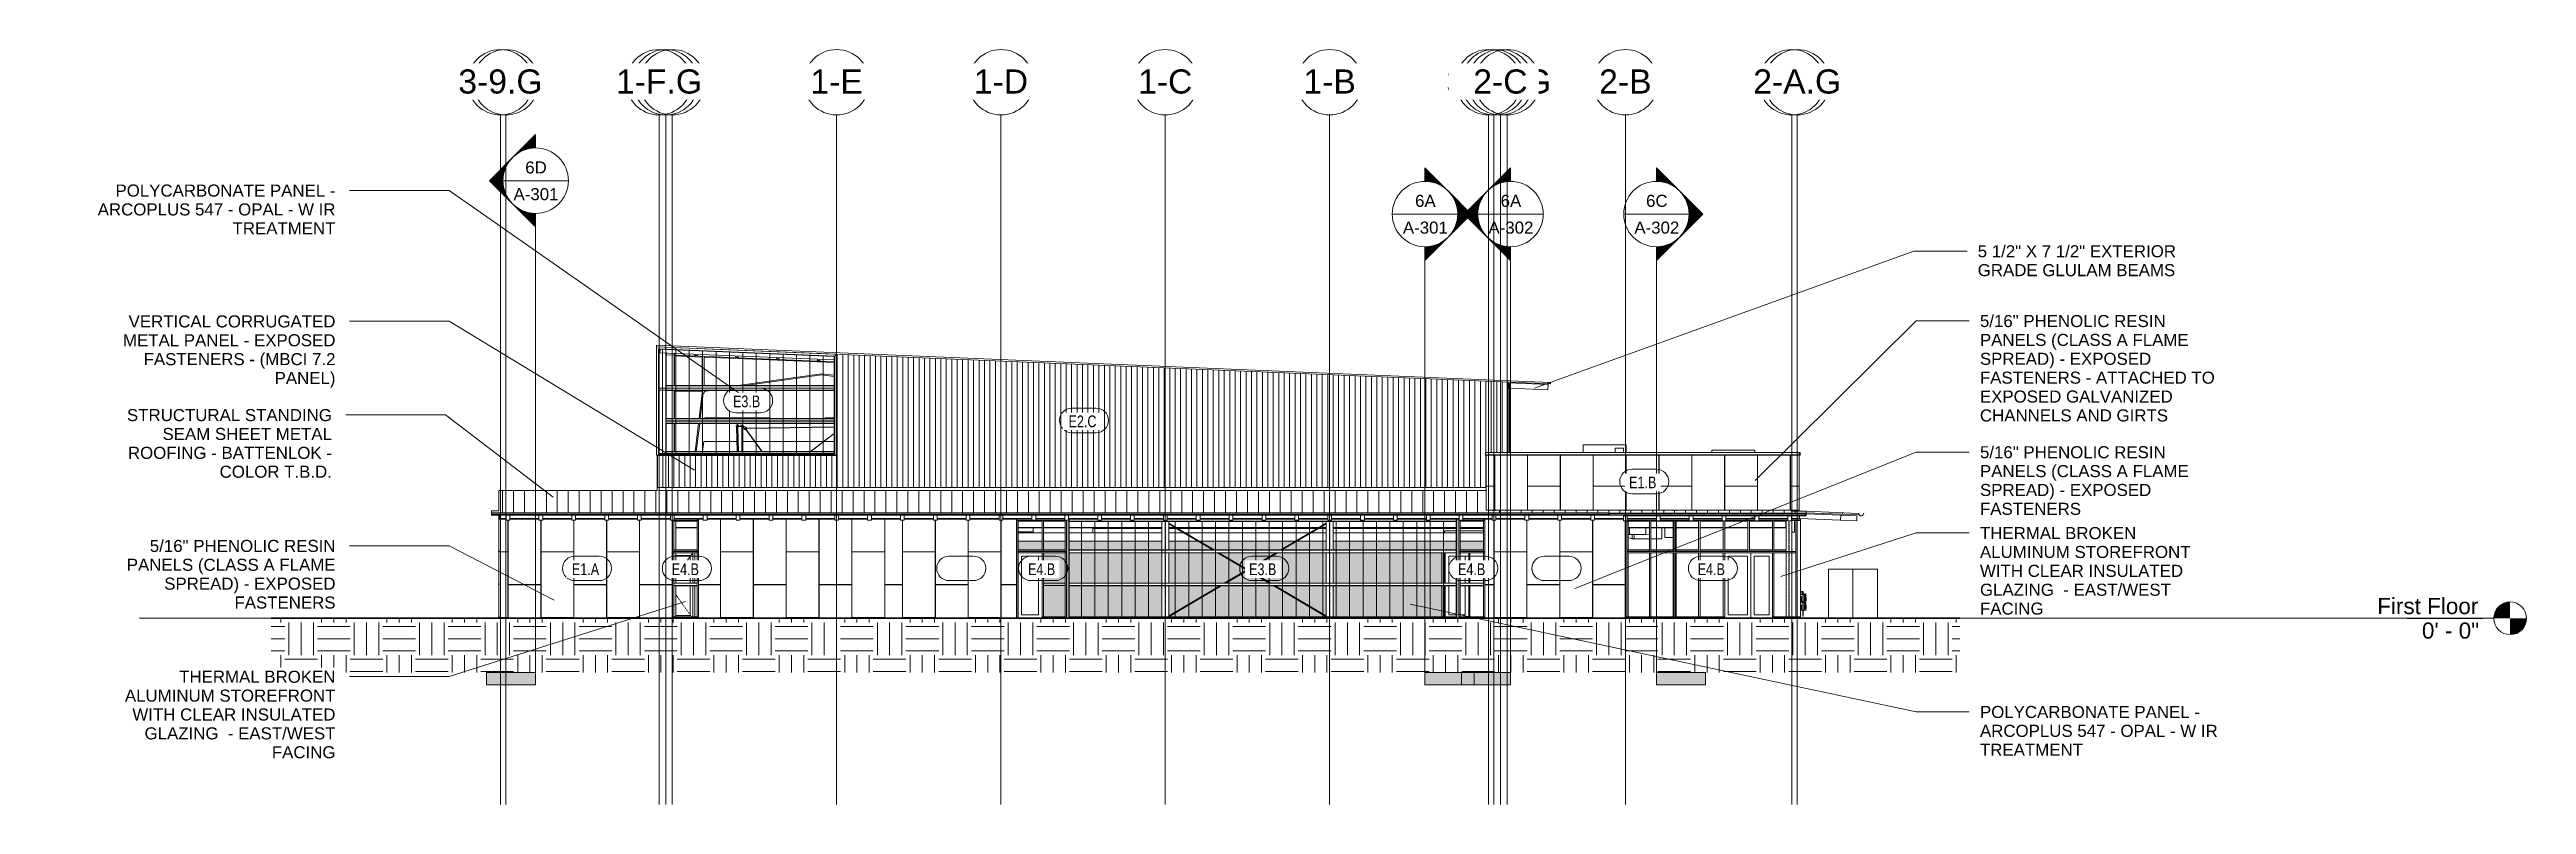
# Model space of a CAD drawing. Header units: inches. Extents: x 20230 to 40520, y -638 to 835.
# Drawn here: x 20230 to 23866, y -273 to 835 of the extents above; entities that cross this region are included whole.
import ezdxf

# ---------------------------------------------------------------- set-up
doc = ezdxf.new("R2010")
doc.units = ezdxf.units.IN
doc.header["$MEASUREMENT"] = 0
for name, pattern in [('Dash 1_16_', [0.125, 0.0625, -0.0625]), ('Grid Line 1_2_', [0.875, 0.5, -0.125, 0.125, -0.125]), ('Hidden 1_8_', [0.1875, 0.125, -0.0625])]:
    doc.linetypes.add(name, pattern=pattern)
for name, color, linetype, lineweight in [('A-ANNO-KEYN', 231, 'Continuous', 9), ('A-CLNG', 13, 'Continuous', 9), ('A-DOOR', 31, 'Continuous', 9), ('A-DOOR-FRAM', 31, 'Continuous', 9), ('A-DOOR-GLAZ', 31, 'Continuous', 9), ('A-FLOR-LEVL', 51, 'Continuous', 9), ('A-GLAZ-CWMG', 51, 'Continuous', 9), ('A-ROOF', 132, 'Continuous', 9), ('A-ROOF-OTLN', 132, 'Continuous', 9), ('A-ROOF-PATT', 132, 'Continuous', 9), ('A-WALL', 113, 'Continuous', 9), ('A-WALL-IDEN', 211, 'Continuous', 9), ('A-WALL-PATT', 111, 'Continuous', 9), ('C-TOPO', 7, 'Continuous', 9), ('E-ELEC-EQPM', 71, 'Continuous', 9), ('EOP-PR', 4, 'Continuous', 13), ('G-ANNO-SYMB', 111, 'Continuous', 9), ('I-WALL', 2, 'Continuous', 9), ('M-EQPM', 50, 'Continuous', 9), ('M-HVAC-DUCT', 70, 'Continuous', 9), ('M-HVAC-DUCT-ANNO', 70, 'Continuous', 9), ('P-SANR-FIXT', 6, 'Continuous', 9), ('Q-SPCQ', 91, 'Continuous', 9), ('S-BEAM', 12, 'Continuous', 9), ('S-COLS', 52, 'Continuous', 9), ('S-GRID', 1, 'Continuous', 9), ('S-GRID-IDEN', 1, 'Continuous', 9)]:
    doc.layers.add(name, color=color, linetype=linetype, lineweight=lineweight)
doc.styles.add('Arial', font='arial.ttf', dxfattribs={"height": 23.60479})
doc.styles.add('Arial_1', font='arial.ttf', dxfattribs={"height": 35.407186})
doc.styles.add('Arial_2', font='arial.ttf', dxfattribs={"height": 17.703593})
doc.styles.add('Century Gothic', font='GOTHIC.TTF', dxfattribs={"width": 0.8, "height": 17.245342})
pattern_1 = [(90, (22247.58, 677.25), (-193, -193), [48, -145]), (180, (22247.58, 677.25), (-2e-14, -193), [96.25, -96.75]), (270, (22151.33, 725.25), (-193, -193), [48, -145]), (180, (22247.58, 725.25), (-2e-14, -193), [96.25, -96.75]), (270, (22151.08, 725.25), (-193, -193), [48, -145]), (180, (22151.08, 725.25), (-2e-14, -193), [96.25, -96.75]), (90, (22054.83, 677.25), (-193, -193), [48, -145]), (180, (22151.08, 677.25), (-2e-14, -193), [96.25, -96.75]), (90, (22199.58, 725.5), (-193, -193), [48, -145]), (180, (22247.83, 725.5), (-2e-14, -193), [48.25, -144.75]), (180, (22247.83, 773.5), (-2e-14, -193), [48.25, -144.75]), (90, (22103.08, 725.5), (-193, -193), [48, -145]), (180, (22199.33, 725.5), (-2e-14, -193), [96.25, -96.75]), (270, (22199.33, 773.5), (-193, -193), [48, -145]), (180, (22199.33, 773.5), (-2e-14, -193), [96.25, -96.75]), (180, (22102.83, 725.5), (-2e-14, -193), [48, -145]), (270, (22102.83, 773.5), (-193, -193), [48, -145]), (180, (22102.83, 773.5), (-2e-14, -193), [48, -145]), (90, (22247.58, 773.75), (-193, -193), [48, -145]), (180, (22247.58, 773.75), (-2e-14, -193), [96.25, -96.75]), (270, (22151.33, 821.75), (-193, -193), [48, -145]), (180, (22247.58, 821.75), (-2e-14, -193), [96.25, -96.75]), (270, (22151.08, 821.75), (-193, -193), [48, -145]), (180, (22151.08, 821.75), (-2e-14, -193), [96.25, -96.75]), (270, (22054.83, 821.75), (-193, -193), [48, -145]), (180, (22151.08, 773.75), (-2e-14, -193), [96.25, -96.75]), (90, (22199.58, 822), (-193, -193), [48, -145]), (180, (22247.83, 822), (-2e-14, -193), [48.25, -144.75]), (180, (22247.83, 870), (-2e-14, -193), [48.25, -144.75]), (90, (22103.08, 822), (-193, -193), [48, -145]), (180, (22199.33, 822), (-2e-14, -193), [96.25, -96.75]), (270, (22199.33, 870), (-193, -193), [48, -145]), (180, (22199.33, 870), (-2e-14, -193), [96.25, -96.75]), (180, (22102.83, 822), (-2e-14, -193), [48, -145]), (270, (22102.83, 870), (-193, -193), [48, -145]), (180, (22102.83, 870), (-2e-14, -193), [48, -145])]

msp = doc.modelspace()

# ---------------------------------------------------------------- texts
at = {"layer": 'G-ANNO-SYMB', "char_height": 17.7, "attachment_point": 2, "line_spacing_factor": 0.938532, "style": 'Arial_2'}
for s, insert, width in [('6D', (20943.7, 670.5), 37.584), ('A-301', (20943.7, 631.3), 78.624), ('6A', (22249.4, 621.5), 36.072), ('6A', (22375, 621.5), 36.072), ('6C', (22589.2, 621.5), 37.584), ('A-301', (22249.4, 582.2), 78.624), ('A-302', (22375, 582.2), 78.624), ('A-302', (22589.2, 582.2), 78.624)]:
    msp.add_mtext(s, dxfattribs=dict(at, insert=insert, width=width))

# ---------------------------------------------------------------- blocks, each defined once
blk = doc.blocks.new('W-Wide Flange-Column - B3_D-1389301-Elevation - West')
at = {"layer": 'S-COLS', "linetype": 'Hidden 1_8_'}
blk.add_line((21144, 2), (21144, 0), dxfattribs=at)
blk = doc.blocks.new('W-Wide Flange-Column - B3_D-V1-Elevation - West')
at = {"layer": 'S-COLS', "linetype": 'Hidden 1_8_'}
for p, q in [((21867.4, 100.3), (21867.4, 141.9)), ((21867.7, 141.9), (21867.7, 100.3)), ((21867.4, 51.6), (21867.4, 96.3)), ((21867.7, 96.3), (21867.7, 51.6)), ((21867.4, 2.2), (21867.4, 47.6)), ((21867.7, 47.6), (21867.7, 2.2))]:
    blk.add_line(p, q, dxfattribs=at)
blk = doc.blocks.new('W-Wide Flange-Column - B3_D-V2-Elevation - West')
at = {"layer": 'S-COLS', "linetype": 'Hidden 1_8_'}
for p, q in [((22108.6, 100.3), (22108.6, 141.9)), ((22109, 141.9), (22109, 100.3)), ((22108.6, 51.5), (22108.6, 96.3)), ((22109, 96.3), (22109, 51.5)), ((22108.6, 2.2), (22108.6, 47.6)), ((22109, 47.6), (22109, 2.2))]:
    blk.add_line(p, q, dxfattribs=at)
blk = doc.blocks.new('Girt_C - 8_D-1405485-Elevation - West')
at = {"layer": 'S-BEAM'}
for p, q in [((22294.7, 51.6), (21726.5, 51.6)), ((21726.5, 48.1), (22294.7, 48.1)), ((21726.5, 47.6), (22294.7, 47.6)), ((22334.6, 51.6), (22300.4, 51.6)), ((22300.4, 48.1), (22334.6, 48.1)), ((22300.4, 47.6), (22334.6, 47.6))]:
    blk.add_line(p, q, dxfattribs=at)
blk = doc.blocks.new('Girt_C - 8_D-1405486-Elevation - West')
at = {"layer": 'S-BEAM'}
for p, q in [((21143.7, 100.3), (21143.9, 100.3)), ((21143.9, 99.8), (21143.7, 99.8)), ((21143.7, 96.3), (21143.9, 96.3)), ((21145.9, 100.3), (21180.1, 100.3)), ((21180.1, 99.8), (21145.9, 99.8)), ((21649.2, 100.3), (21649.4, 100.3)), ((21649.4, 99.8), (21649.2, 99.8)), ((21649.2, 96.3), (21649.4, 96.3)), ((21651.4, 100.3), (21686.6, 100.3)), ((21686.6, 99.8), (21651.4, 99.8)), ((21688.6, 100.3), (21720.7, 100.3)), ((21720.7, 99.8), (21688.6, 99.8)), ((21722.7, 100.3), (21722.9, 100.3)), ((21722.9, 99.8), (21722.7, 99.8)), ((21722.7, 96.3), (21722.9, 96.3)), ((21726.5, 100.3), (22294.7, 100.3)), ((22294.7, 99.8), (21726.5, 99.8)), ((21726.5, 96.3), (22294.7, 96.3)), ((22300.4, 100.3), (22334.6, 100.3)), ((22334.6, 99.8), (22300.4, 99.8)), ((22542.9, 100.3), (22543.2, 100.3)), ((22543.2, 99.8), (22542.9, 99.8)), ((22542.9, 96.3), (22543.2, 96.3)), ((22545.2, 100.3), (22578.2, 100.3)), ((22578.2, 99.8), (22545.2, 99.8)), ((22580.2, 100.3), (22613.1, 100.3)), ((22613.1, 99.8), (22580.2, 99.8)), ((22617.8, 100.3), (22650.6, 100.3)), ((22650.6, 99.8), (22617.8, 99.8)), ((22652.6, 100.3), (22686.8, 100.3)), ((22686.8, 99.8), (22652.6, 99.8)), ((22688.8, 100.3), (22723, 100.3)), ((22723, 99.8), (22688.8, 99.8)), ((22725, 100.3), (22759.2, 100.3)), ((22759.2, 99.8), (22725, 99.8)), ((22761.2, 100.3), (22779.3, 100.3)), ((22779.3, 99.8), (22761.2, 99.8)), ((22779.3, 100.3), (22779.3, 99.8)), ((22779.3, 99.8), (22779.3, 98))]:
    blk.add_line(p, q, dxfattribs=at)
blk = doc.blocks.new('W-Wide Flange-Column - B4_C-1389226-Elevation - West')
at = {"layer": 'S-COLS'}
for p, q in [((22779.3, 142.4), (22779.3, 100.3)), ((22787.3, 126.5), (22787.3, 98)), ((22779.3, 96), (22779.3, 2)), ((22787.3, 96), (22787.3, 2))]:
    blk.add_line(p, q, dxfattribs=at)
at = {"layer": 'S-COLS', "linetype": 'Hidden 1_8_'}
for p, q in [((22783.1, 98), (22783.1, 142.9)), ((22783.5, 142.9), (22783.5, 98)), ((22783.1, 2), (22783.1, 96)), ((22783.5, 96), (22783.5, 2))]:
    blk.add_line(p, q, dxfattribs=at)
blk = doc.blocks.new('Basketball_Backstop-Performance_Sports_Systems-3103-Ceiling_Hung - 27_-0_ to 27_-11 7_8_-652462-Elevation - West')
at = {"layer": 'Q-SPCQ'}
for p, q in [((21239.3, 294), (21191.4, 294)), ((21191.4, 293.3), (21191.4, 294)), ((21287.4, 294), (21239.5, 294)), ((21287.4, 294), (21287.4, 293.3)), ((21381.6, 294), (21368.4, 294)), ((21368.4, 293.3), (21368.4, 294)), ((21237.5, 283), (21237.4, 283)), ((21237.4, 283), (21237.4, 281.4)), ((21237.4, 281.4), (21241.4, 281.4)), ((21237.8, 281.8), (21237.6, 282.9)), ((21238.1, 281.4), (21238, 280.9)), ((21238, 280.9), (21239, 280.9)), ((21238, 280.9), (21239, 245)), ((21240.8, 281.6), (21238.1, 281.6)), ((21238.6, 281.8), (21238.2, 281.8)), ((21238.2, 281.8), (21238.2, 281.6)), ((21238.6, 282), (21239, 282)), ((21238.6, 281.6), (21238.6, 282)), ((21238.6, 280.9), (21238.6, 281.4)), ((21239, 280.9), (21238.6, 280.9)), ((21238.7, 285.9), (21238.7, 285.7)), ((21239, 284.9), (21239, 282)), ((21239, 284.9), (21239, 282)), ((21239, 282), (21239.9, 282)), ((21239, 281.6), (21239, 282)), ((21239, 280.9), (21239, 281.4)), ((21239, 280.9), (21239, 279.7)), ((21239.9, 280.9), (21239, 280.9)), ((21239.4, 279.7), (21239, 279.7)), ((21239.9, 279.7), (21239.4, 279.7)), ((21240.5, 245), (21239.5, 279.7)), ((21240.8, 245), (21239.8, 279.7)), ((21239.9, 282), (21239.9, 284.9)), ((21239.9, 282), (21239.9, 284.9)), ((21239.9, 282), (21240.3, 282)), ((21239.9, 281.6), (21239.9, 282)), ((21239.9, 280.9), (21239.9, 281.4)), ((21239.9, 279.7), (21239.9, 280.9)), ((21240.3, 280.9), (21239.9, 280.9)), ((21240.2, 285.7), (21240.2, 285.9)), ((21240.3, 282), (21240.3, 281.6)), ((21240.3, 281.4), (21240.3, 280.9)), ((21241.2, 282.9), (21241.1, 281.8)), ((21241.4, 283), (21241.3, 283)), ((21241.4, 281.4), (21241.4, 283)), ((21241.4, 281.4), (21242.4, 281.4)), ((21242.4, 281.4), (21245.7, 281.4)), ((21245.1, 281.4), (21245.1, 282.9)), ((21245.2, 282.9), (21245.1, 282.9)), ((21246.9, 283.4), (21245.2, 283.4)), ((21245.2, 283.1), (21246.9, 283.1)), ((21245.2, 282.9), (21245.2, 281.4)), ((21246.9, 282.3), (21245.2, 282.3)), ((21245.2, 281.9), (21246.9, 281.9)), ((21245.7, 245), (21245.7, 281.4)), ((21247.8, 281.3), (21248.2, 281)), ((21247.9, 281.4), (21248.1, 281.6)), ((21248.1, 281.6), (21248.3, 281.8)), ((21248.1, 280.8), (21248.9, 281.6)), ((21248.1, 280.8), (21249.2, 278)), ((21248.7, 281.5), (21248.4, 281.8)), ((21251.6, 280.5), (21248.9, 281.6)), ((21250.7, 279.2), (21250.4, 278.7)), ((21250.4, 278.7), (21250.7, 278.3)), ((21251.2, 279.2), (21250.7, 279.2)), ((21250.8, 278.9), (21250.7, 278.9)), ((21250.7, 278.3), (21251.2, 278.3)), ((21251.4, 278.7), (21251.2, 279.2)), ((21251.2, 278.3), (21251.4, 278.7)), ((21251.9, 277.1), (21275.3, 245)), ((21275.6, 245), (21252.1, 277.3)), ((21381.6, 280.9), (21252.8, 278.9)), ((21252.8, 278.6), (21381.6, 280.6)), ((21381.6, 271.4), (21346.7, 245)), ((21347.1, 245), (21381.6, 271.1))]:
    blk.add_line(p, q, dxfattribs=at)
at = {"layer": 'Q-SPCQ', "flags": 128}
for points in [[(21239.2, 294.2), (21239.2, 294.3), (21239.2, 294.3), (21239.2, 294.3), (21239.2, 294.3), (21239.2, 294.3), (21239.2, 294.3), (21239.2, 294.3), (21239.2, 294.3), (21239.2, 294.3), (21239.2, 294.3), (21239.2, 294.4), (21239.2, 294.4), (21239.2, 294.4), (21239.2, 294.4), (21239.2, 294.4), (21239.2, 294.4), (21239.2, 294.4), (21239.2, 294.4), (21239.2, 294.4), (21239.3, 294.4), (21239.3, 294.4), (21239.3, 294.4), (21239.3, 294.4), (21239.3, 294.5), (21239.3, 294.5), (21239.3, 294.5), (21239.3, 294.5), (21239.3, 294.5), (21239.3, 294.5), (21239.3, 294.5), (21239.3, 294.5), (21239.4, 294.5), (21239.4, 294.5), (21239.4, 294.5), (21239.4, 294.5), (21239.4, 294.5), (21239.4, 294.5), (21239.4, 294.5), (21239.4, 294.5), (21239.4, 294.5)], [(21239.2, 294.2), (21239.2, 294.3), (21239.2, 294.3), (21239.2, 294.3), (21239.2, 294.3), (21239.2, 294.3), (21239.2, 294.3), (21239.2, 294.3), (21239.2, 294.3), (21239.2, 294.3), (21239.2, 294.3), (21239.2, 294.4), (21239.2, 294.4), (21239.2, 294.4), (21239.2, 294.4), (21239.2, 294.4), (21239.2, 294.4), (21239.2, 294.4), (21239.2, 294.4), (21239.2, 294.4), (21239.3, 294.4), (21239.3, 294.4), (21239.3, 294.4), (21239.3, 294.4), (21239.3, 294.5), (21239.3, 294.5), (21239.3, 294.5), (21239.3, 294.5), (21239.3, 294.5), (21239.3, 294.5), (21239.3, 294.5), (21239.3, 294.5), (21239.4, 294.5), (21239.4, 294.5), (21239.4, 294.5), (21239.4, 294.5), (21239.4, 294.5), (21239.4, 294.5), (21239.4, 294.5), (21239.4, 294.5), (21239.4, 294.5)], [(21239.2, 294.2), (21239.2, 294.2), (21239.2, 294.2), (21239.2, 294.2)], [(21239.2, 294.2), (21239.2, 294.2), (21239.2, 294.2), (21239.2, 294.2)], [(21239.2, 294), (21239.2, 294), (21239.2, 294.1), (21239.2, 294.1), (21239.2, 294.1), (21239.2, 294.1), (21239.2, 294.2), (21239.2, 294.2), (21239.2, 294.2), (21239.2, 294.2), (21239.2, 294.2), (21239.2, 294.2), (21239.2, 294.2), (21239.2, 294.2)], [(21239.2, 294.2), (21239.2, 294.2), (21239.2, 294.2), (21239.2, 294.2), (21239.2, 294.2), (21239.2, 294.2), (21239.2, 294.2), (21239.2, 294.2), (21239.2, 294.1), (21239.2, 294.1), (21239.2, 294.1), (21239.2, 294.1), (21239.2, 294), (21239.2, 294), (21239.2, 293.9), (21239.2, 293.9), (21239.2, 293.9), (21239.2, 293.8), (21239.2, 293.8), (21239.2, 293.7), (21239.2, 293.6), (21239.2, 293.6), (21239.2, 293.5), (21239.2, 293.5), (21239.2, 293.4), (21239.2, 293.3), (21239.2, 293.3)], [(21239.2, 294), (21239.2, 294.1), (21239.2, 294.1)], [(21239.2, 294.1), (21239.2, 294), (21239.2, 294)], [(21239.4, 294.5), (21239.4, 294.5), (21239.4, 294.5), (21239.5, 294.5), (21239.5, 294.5), (21239.5, 294.5), (21239.5, 294.5), (21239.5, 294.5), (21239.5, 294.5), (21239.5, 294.5), (21239.5, 294.5), (21239.5, 294.5), (21239.5, 294.5), (21239.6, 294.5), (21239.6, 294.5), (21239.6, 294.5), (21239.6, 294.5), (21239.6, 294.4), (21239.6, 294.4), (21239.6, 294.4), (21239.6, 294.4), (21239.6, 294.4), (21239.6, 294.4), (21239.6, 294.4), (21239.6, 294.4), (21239.6, 294.4), (21239.6, 294.4), (21239.6, 294.4), (21239.7, 294.4), (21239.7, 294.3), (21239.7, 294.3), (21239.7, 294.3), (21239.7, 294.3), (21239.7, 294.3), (21239.7, 294.3), (21239.7, 294.3), (21239.7, 294.3), (21239.7, 294.3), (21239.7, 294.3), (21239.7, 294.3), (21239.7, 294.2)], [(21239.4, 294.5), (21239.4, 294.5), (21239.4, 294.5), (21239.5, 294.5), (21239.5, 294.5), (21239.5, 294.5), (21239.5, 294.5), (21239.5, 294.5), (21239.5, 294.5), (21239.5, 294.5), (21239.5, 294.5), (21239.5, 294.5), (21239.5, 294.5), (21239.6, 294.5), (21239.6, 294.5), (21239.6, 294.5), (21239.6, 294.5), (21239.6, 294.4), (21239.6, 294.4), (21239.6, 294.4), (21239.6, 294.4), (21239.6, 294.4), (21239.6, 294.4), (21239.6, 294.4), (21239.6, 294.4), (21239.6, 294.4), (21239.6, 294.4), (21239.6, 294.4), (21239.7, 294.4), (21239.7, 294.3), (21239.7, 294.3), (21239.7, 294.3), (21239.7, 294.3), (21239.7, 294.3), (21239.7, 294.3), (21239.7, 294.3), (21239.7, 294.3), (21239.7, 294.3), (21239.7, 294.3), (21239.7, 294.3), (21239.7, 294.2)], [(21239.7, 294.2), (21239.7, 294.2), (21239.7, 294.2), (21239.7, 294.2)], [(21239.7, 294.2), (21239.7, 294.2), (21239.7, 294.2), (21239.7, 294.2)], [(21239.7, 293.3), (21239.7, 293.4), (21239.7, 293.4), (21239.7, 293.5), (21239.7, 293.6), (21239.7, 293.6), (21239.7, 293.7), (21239.7, 293.7), (21239.7, 293.8), (21239.7, 293.8), (21239.7, 293.9), (21239.7, 293.9), (21239.7, 294), (21239.7, 294), (21239.7, 294.1), (21239.7, 294.1), (21239.7, 294.1), (21239.7, 294.1), (21239.7, 294.2), (21239.7, 294.2), (21239.7, 294.2), (21239.7, 294.2), (21239.7, 294.2), (21239.7, 294.2), (21239.7, 294.2), (21239.7, 294.2)], [(21239.7, 294.2), (21239.7, 294.2), (21239.7, 294.2), (21239.7, 294.2), (21239.7, 294.2), (21239.7, 294.2), (21239.7, 294.2), (21239.7, 294.2), (21239.7, 294.1), (21239.7, 294.1), (21239.7, 294.1), (21239.7, 294.1), (21239.7, 294), (21239.7, 294)], [(21239.7, 294), (21239.7, 294.1), (21239.7, 294.1)], [(21239.7, 294.1), (21239.7, 294), (21239.7, 294)], [(21245.2, 283.4), (21245.2, 283.4), (21245.2, 283.4), (21245.2, 283.4), (21245.1, 283.4), (21245.1, 283.4), (21245.1, 283.4), (21245, 283.4), (21245, 283.4), (21245, 283.4), (21244.9, 283.4), (21244.9, 283.4), (21244.9, 283.4), (21244.9, 283.3), (21244.8, 283.3), (21244.8, 283.3), (21244.8, 283.3), (21244.8, 283.3), (21244.7, 283.3), (21244.7, 283.2), (21244.7, 283.2), (21244.7, 283.2), (21244.7, 283.2), (21244.6, 283.1), (21244.6, 283.1), (21244.6, 283.1), (21244.6, 283.1), (21244.6, 283), (21244.6, 283), (21244.6, 283), (21244.5, 283), (21244.5, 282.9), (21244.5, 282.9), (21244.5, 282.9), (21244.5, 282.8), (21244.5, 282.8), (21244.5, 282.8), (21244.5, 282.8), (21244.5, 282.7), (21244.5, 282.7), (21244.5, 282.7)], [(21244.5, 282.7), (21244.5, 282.7), (21244.5, 282.6), (21244.5, 282.6), (21244.5, 282.6), (21244.5, 282.5), (21244.5, 282.5), (21244.5, 282.5), (21244.5, 282.5), (21244.5, 282.4), (21244.5, 282.4), (21244.6, 282.4), (21244.6, 282.3), (21244.6, 282.3), (21244.6, 282.3), (21244.6, 282.3), (21244.6, 282.2), (21244.7, 282.2), (21244.7, 282.2), (21244.7, 282.2), (21244.7, 282.1), (21244.7, 282.1), (21244.8, 282.1), (21244.8, 282.1), (21244.8, 282.1), (21244.8, 282.1), (21244.9, 282), (21244.9, 282), (21244.9, 282), (21244.9, 282), (21245, 282), (21245, 282), (21245, 282), (21245.1, 282), (21245.1, 282), (21245.1, 281.9)], [(21244.9, 282.7), (21244.9, 282.7), (21244.9, 282.7), (21244.9, 282.7), (21244.9, 282.7), (21244.9, 282.8), (21244.9, 282.8), (21244.9, 282.8), (21244.9, 282.8), (21244.9, 282.8), (21244.9, 282.8), (21244.9, 282.8), (21244.9, 282.9), (21244.9, 282.9), (21244.9, 282.9), (21244.9, 282.9), (21244.9, 282.9), (21244.9, 282.9), (21245, 282.9), (21245, 282.9), (21245, 283), (21245, 283), (21245, 283), (21245, 283), (21245, 283), (21245, 283), (21245.1, 283), (21245.1, 283), (21245.1, 283), (21245.1, 283), (21245.1, 283), (21245.1, 283), (21245.1, 283), (21245.1, 283.1), (21245.2, 283.1), (21245.2, 283.1), (21245.2, 283.1), (21245.2, 283.1), (21245.2, 283.1), (21245.2, 283.1), (21245.2, 283.1)], [(21245.1, 282.3), (21245.1, 282.3), (21245.1, 282.3), (21245.1, 282.4), (21245.1, 282.4), (21245, 282.4), (21245, 282.4), (21245, 282.4), (21245, 282.4), (21245, 282.4), (21245, 282.4), (21245, 282.4), (21245, 282.4), (21245, 282.4), (21244.9, 282.5), (21244.9, 282.5), (21244.9, 282.5), (21244.9, 282.5), (21244.9, 282.5), (21244.9, 282.5), (21244.9, 282.5), (21244.9, 282.6), (21244.9, 282.6), (21244.9, 282.6), (21244.9, 282.6), (21244.9, 282.6), (21244.9, 282.6), (21244.9, 282.6), (21244.9, 282.7), (21244.9, 282.7), (21244.9, 282.7), (21244.9, 282.7)], [(21247.7, 282.7), (21247.7, 282.7), (21247.7, 282.7), (21247.7, 282.8), (21247.7, 282.8), (21247.7, 282.8), (21247.7, 282.9), (21247.6, 282.9), (21247.6, 282.9), (21247.6, 283), (21247.6, 283), (21247.6, 283), (21247.6, 283), (21247.6, 283.1), (21247.6, 283.1), (21247.5, 283.1), (21247.5, 283.1), (21247.5, 283.2), (21247.5, 283.2), (21247.5, 283.2), (21247.5, 283.2), (21247.4, 283.2), (21247.4, 283.3), (21247.4, 283.3), (21247.4, 283.3), (21247.3, 283.3), (21247.3, 283.3), (21247.3, 283.3), (21247.3, 283.4), (21247.2, 283.4), (21247.2, 283.4), (21247.2, 283.4), (21247.1, 283.4), (21247.1, 283.4), (21247.1, 283.4), (21247.1, 283.4), (21247, 283.4), (21247, 283.4), (21247, 283.4), (21246.9, 283.4), (21246.9, 283.4)], [(21246.9, 283.1), (21246.9, 283.1), (21247, 283.1), (21247, 283.1), (21247, 283.1), (21247, 283.1), (21247, 283.1), (21247, 283), (21247, 283), (21247.1, 283), (21247.1, 283), (21247.1, 283), (21247.1, 283), (21247.1, 283), (21247.1, 283), (21247.1, 283), (21247.2, 283), (21247.2, 283), (21247.2, 283), (21247.2, 283), (21247.2, 282.9), (21247.2, 282.9), (21247.2, 282.9), (21247.2, 282.9), (21247.2, 282.9), (21247.2, 282.9), (21247.3, 282.9), (21247.3, 282.9), (21247.3, 282.9), (21247.3, 282.8), (21247.3, 282.8), (21247.3, 282.8), (21247.3, 282.8), (21247.3, 282.8), (21247.3, 282.8), (21247.3, 282.8), (21247.3, 282.7), (21247.3, 282.7), (21247.3, 282.7), (21247.3, 282.7), (21247.3, 282.7)], [(21246.9, 281.9), (21247, 281.9), (21247, 281.9), (21247, 281.9), (21247, 281.9), (21247.1, 282), (21247.1, 282), (21247.1, 282), (21247.2, 282), (21247.2, 282), (21247.2, 282), (21247.2, 282), (21247.3, 282), (21247.3, 282), (21247.3, 282.1), (21247.4, 282.1), (21247.4, 282.1), (21247.4, 282.1), (21247.4, 282.1), (21247.4, 282.1), (21247.5, 282.2), (21247.5, 282.2), (21247.5, 282.2), (21247.5, 282.2), (21247.5, 282.3), (21247.6, 282.3), (21247.6, 282.3), (21247.6, 282.3), (21247.6, 282.4), (21247.6, 282.4), (21247.6, 282.4), (21247.6, 282.4), (21247.6, 282.5), (21247.7, 282.5), (21247.7, 282.5), (21247.7, 282.6), (21247.7, 282.6), (21247.7, 282.6), (21247.7, 282.6), (21247.7, 282.7), (21247.7, 282.7)], [(21247.3, 282.7), (21247.3, 282.7), (21247.3, 282.7), (21247.3, 282.6), (21247.3, 282.6), (21247.3, 282.6), (21247.3, 282.6), (21247.3, 282.6), (21247.3, 282.6), (21247.3, 282.6), (21247.3, 282.5), (21247.3, 282.5), (21247.3, 282.5), (21247.3, 282.5), (21247.2, 282.5), (21247.2, 282.5), (21247.2, 282.5), (21247.2, 282.5), (21247.2, 282.4), (21247.2, 282.4), (21247.2, 282.4), (21247.2, 282.4), (21247.2, 282.4), (21247.2, 282.4), (21247.1, 282.4), (21247.1, 282.4), (21247.1, 282.4), (21247.1, 282.4), (21247.1, 282.3), (21247.1, 282.3), (21247.1, 282.3), (21247, 282.3), (21247, 282.3), (21247, 282.3), (21247, 282.3), (21247, 282.3), (21247, 282.3), (21247, 282.3), (21246.9, 282.3), (21246.9, 282.3), (21246.9, 282.3)], [(21247, 282.6), (21247, 282.6), (21247, 282.6), (21247, 282.6), (21247.1, 282.7), (21247.1, 282.7), (21247.1, 282.7), (21247.1, 282.7), (21247.1, 282.7), (21247.1, 282.7), (21247.1, 282.7), (21247.1, 282.7), (21247.1, 282.7), (21247.1, 282.7), (21247.1, 282.7), (21247.1, 282.7), (21247.1, 282.7), (21247.1, 282.7), (21247.1, 282.7), (21247.1, 282.7), (21247.1, 282.7), (21247.1, 282.7), (21247.1, 282.7), (21247.1, 282.7), (21247.1, 282.7), (21247.2, 282.7), (21247.2, 282.7), (21247.2, 282.7), (21247.2, 282.7), (21247.2, 282.7), (21247.2, 282.7), (21247.2, 282.7), (21247.2, 282.7), (21247.2, 282.7), (21247.2, 282.7), (21247.2, 282.7), (21247.2, 282.6), (21247.2, 282.6), (21247.2, 282.6), (21247.2, 282.6), (21247.2, 282.6)], [(21247, 282.5), (21247, 282.5), (21247, 282.5), (21247, 282.5), (21247, 282.5), (21247, 282.5), (21247, 282.5), (21247, 282.5), (21247, 282.5), (21247, 282.5), (21247, 282.5), (21247, 282.5), (21247, 282.5), (21247, 282.5), (21247, 282.5), (21247, 282.5), (21247, 282.5), (21247, 282.5), (21247, 282.5), (21247, 282.5), (21247, 282.6), (21247, 282.6), (21247, 282.6), (21247, 282.6), (21247, 282.6), (21247, 282.6), (21247, 282.6), (21247, 282.6), (21247, 282.6), (21247, 282.6), (21247, 282.6), (21247, 282.6), (21247, 282.6), (21247, 282.6), (21247, 282.6), (21247, 282.6), (21247, 282.6), (21247, 282.6), (21247, 282.6), (21247, 282.6), (21247, 282.6)], [(21247.6, 281.9), (21247.5, 282), (21247.5, 282), (21247.5, 282), (21247.5, 282), (21247.5, 282), (21247.4, 282.1), (21247.4, 282.1), (21247.4, 282.1), (21247.4, 282.1), (21247.4, 282.1), (21247.3, 282.2), (21247.3, 282.2), (21247.3, 282.2), (21247.3, 282.2), (21247.3, 282.2), (21247.3, 282.2), (21247.2, 282.3), (21247.2, 282.3), (21247.2, 282.3), (21247.2, 282.3), (21247.2, 282.3), (21247.2, 282.3), (21247.1, 282.4), (21247.1, 282.4), (21247.1, 282.4), (21247.1, 282.4), (21247.1, 282.4), (21247.1, 282.4), (21247.1, 282.4), (21247.1, 282.4), (21247.1, 282.4), (21247.1, 282.4), (21247.1, 282.4), (21247, 282.5), (21247, 282.5), (21247, 282.5), (21247, 282.5), (21247, 282.5), (21247, 282.5)], [(21247, 282.5), (21247, 282.5), (21247, 282.5), (21247, 282.5), (21247, 282.5), (21247, 282.5), (21247.1, 282.4), (21247.1, 282.4), (21247.1, 282.4), (21247.1, 282.4), (21247.1, 282.4), (21247.1, 282.4), (21247.1, 282.4), (21247.1, 282.4), (21247.1, 282.4), (21247.1, 282.4), (21247.1, 282.4), (21247.2, 282.3), (21247.2, 282.3), (21247.2, 282.3), (21247.2, 282.3), (21247.2, 282.3), (21247.2, 282.3), (21247.2, 282.3), (21247.3, 282.2), (21247.3, 282.2), (21247.3, 282.2), (21247.3, 282.2), (21247.3, 282.2), (21247.4, 282.1), (21247.4, 282.1), (21247.4, 282.1), (21247.4, 282.1), (21247.4, 282.1), (21247.5, 282), (21247.5, 282), (21247.5, 282), (21247.5, 282), (21247.5, 282), (21247.6, 281.9), (21247.6, 281.9)], [(21247.7, 282.1), (21247.7, 282.1), (21247.7, 282.2), (21247.7, 282.2), (21247.7, 282.2), (21247.6, 282.2), (21247.6, 282.2), (21247.6, 282.3), (21247.6, 282.3), (21247.6, 282.3), (21247.5, 282.3), (21247.5, 282.3), (21247.5, 282.4), (21247.5, 282.4), (21247.5, 282.4), (21247.4, 282.4), (21247.4, 282.4), (21247.4, 282.4), (21247.4, 282.5), (21247.4, 282.5), (21247.4, 282.5), (21247.4, 282.5), (21247.3, 282.5), (21247.3, 282.5), (21247.3, 282.5), (21247.3, 282.6), (21247.3, 282.6), (21247.3, 282.6), (21247.3, 282.6), (21247.3, 282.6), (21247.3, 282.6), (21247.2, 282.6), (21247.2, 282.6), (21247.2, 282.6), (21247.2, 282.6), (21247.2, 282.6), (21247.2, 282.6), (21247.2, 282.6), (21247.2, 282.6), (21247.2, 282.6)], [(21247.2, 282.6), (21247.2, 282.6), (21247.2, 282.6), (21247.2, 282.6), (21247.2, 282.6), (21247.2, 282.6), (21247.2, 282.6), (21247.2, 282.6), (21247.2, 282.6), (21247.2, 282.6), (21247.3, 282.6), (21247.3, 282.6), (21247.3, 282.6), (21247.3, 282.6), (21247.3, 282.6), (21247.3, 282.5), (21247.3, 282.5), (21247.3, 282.5), (21247.3, 282.5), (21247.4, 282.5), (21247.4, 282.5), (21247.4, 282.5), (21247.4, 282.4), (21247.4, 282.4), (21247.4, 282.4), (21247.5, 282.4), (21247.5, 282.4), (21247.5, 282.4), (21247.5, 282.3), (21247.5, 282.3), (21247.6, 282.3), (21247.6, 282.3), (21247.6, 282.3), (21247.6, 282.2), (21247.6, 282.2), (21247.7, 282.2), (21247.7, 282.2), (21247.7, 282.2), (21247.7, 282.1), (21247.7, 282.1), (21247.7, 282.1)], [(21247.6, 281.9), (21247.6, 281.9), (21247.6, 281.9), (21247.6, 281.9), (21247.7, 281.8), (21247.7, 281.8), (21247.7, 281.8), (21247.7, 281.8), (21247.7, 281.8), (21247.8, 281.7), (21247.8, 281.7), (21247.8, 281.7), (21247.8, 281.7), (21247.8, 281.7), (21247.9, 281.7), (21247.9, 281.6), (21247.9, 281.6), (21247.9, 281.6), (21247.9, 281.6), (21247.9, 281.6), (21247.9, 281.6), (21248, 281.5), (21248, 281.5), (21248, 281.5), (21248, 281.5), (21248, 281.5), (21248, 281.5), (21248, 281.5), (21248, 281.5), (21248.1, 281.4), (21248.1, 281.4), (21248.1, 281.4), (21248.1, 281.4), (21248.1, 281.4), (21248.1, 281.4), (21248.1, 281.4), (21248.1, 281.4), (21248.1, 281.4), (21248.1, 281.4), (21248.1, 281.4)], [(21248, 281.5), (21248, 281.5), (21248, 281.5), (21248, 281.5), (21247.9, 281.6), (21247.9, 281.6), (21247.9, 281.6), (21247.9, 281.6), (21247.9, 281.6), (21247.9, 281.6), (21247.8, 281.7), (21247.8, 281.7), (21247.8, 281.7), (21247.8, 281.7), (21247.8, 281.7), (21247.7, 281.8), (21247.7, 281.8), (21247.7, 281.8), (21247.7, 281.8), (21247.7, 281.8), (21247.6, 281.9), (21247.6, 281.9), (21247.6, 281.9), (21247.6, 281.9), (21247.6, 281.9)], [(21247.7, 282.1), (21247.8, 282.1), (21247.8, 282.1), (21247.8, 282), (21247.8, 282), (21247.9, 282), (21247.9, 282), (21247.9, 282), (21247.9, 281.9), (21247.9, 281.9), (21248, 281.9), (21248, 281.9), (21248, 281.9), (21248, 281.8), (21248, 281.8), (21248, 281.8), (21248.1, 281.8), (21248.1, 281.8), (21248.1, 281.8), (21248.1, 281.7), (21248.1, 281.7), (21248.1, 281.7), (21248.2, 281.7), (21248.2, 281.7)], [(21248.3, 281.6), (21248.3, 281.6), (21248.3, 281.6), (21248.3, 281.6), (21248.3, 281.6), (21248.3, 281.6), (21248.3, 281.6), (21248.3, 281.6), (21248.2, 281.6), (21248.2, 281.6), (21248.2, 281.6), (21248.2, 281.6), (21248.2, 281.6), (21248.2, 281.6), (21248.2, 281.7), (21248.2, 281.7), (21248.2, 281.7), (21248.2, 281.7), (21248.1, 281.7), (21248.1, 281.7), (21248.1, 281.7), (21248.1, 281.8), (21248.1, 281.8), (21248.1, 281.8), (21248, 281.8), (21248, 281.8), (21248, 281.8), (21248, 281.9), (21248, 281.9), (21248, 281.9), (21247.9, 281.9), (21247.9, 281.9), (21247.9, 282), (21247.9, 282), (21247.9, 282), (21247.8, 282), (21247.8, 282), (21247.8, 282.1), (21247.8, 282.1), (21247.8, 282.1), (21247.7, 282.1)], [(21248.1, 281.4), (21248.1, 281.4), (21248.1, 281.4), (21248.1, 281.4), (21248.1, 281.4), (21248.1, 281.4), (21248.1, 281.4), (21248.1, 281.4), (21248.1, 281.4), (21248.1, 281.4), (21248.1, 281.4), (21248, 281.5), (21248, 281.5), (21248, 281.5)], [(21248.3, 281.4), (21248.3, 281.4), (21248.3, 281.4), (21248.3, 281.4), (21248.3, 281.4), (21248.3, 281.4), (21248.3, 281.4), (21248.2, 281.4), (21248.2, 281.4), (21248.2, 281.4), (21248.2, 281.4), (21248.2, 281.4), (21248.2, 281.4), (21248.2, 281.4), (21248.2, 281.4), (21248.2, 281.4), (21248.2, 281.4), (21248.2, 281.4), (21248.2, 281.4), (21248.2, 281.4), (21248.2, 281.4), (21248.2, 281.4), (21248.2, 281.4), (21248.2, 281.4), (21248.2, 281.4), (21248.2, 281.4), (21248.2, 281.4), (21248.2, 281.4), (21248.1, 281.4), (21248.1, 281.4), (21248.1, 281.4), (21248.1, 281.4), (21248.1, 281.4), (21248.1, 281.4), (21248.1, 281.4), (21248.1, 281.4), (21248.1, 281.4), (21248.1, 281.4), (21248.1, 281.4), (21248.1, 281.4), (21248.1, 281.4)], [(21248.2, 281.7), (21248.2, 281.6), (21248.2, 281.6), (21248.2, 281.6), (21248.2, 281.6), (21248.2, 281.6), (21248.3, 281.6), (21248.3, 281.6), (21248.3, 281.6), (21248.3, 281.6), (21248.3, 281.6), (21248.3, 281.6), (21248.3, 281.6), (21248.3, 281.6)], [(21248.3, 281.6), (21248.3, 281.6), (21248.3, 281.6), (21248.3, 281.6), (21248.3, 281.6), (21248.3, 281.6), (21248.3, 281.6), (21248.3, 281.6), (21248.3, 281.5), (21248.3, 281.5), (21248.3, 281.5), (21248.3, 281.5), (21248.3, 281.5), (21248.3, 281.5), (21248.3, 281.5), (21248.3, 281.5), (21248.3, 281.5), (21248.3, 281.5), (21248.3, 281.5), (21248.3, 281.5), (21248.3, 281.5), (21248.3, 281.5), (21248.3, 281.5), (21248.3, 281.5), (21248.3, 281.5), (21248.3, 281.5), (21248.3, 281.5), (21248.3, 281.5), (21248.3, 281.4), (21248.3, 281.4), (21248.3, 281.4), (21248.3, 281.4), (21248.3, 281.4), (21248.3, 281.4), (21248.3, 281.4), (21248.3, 281.4), (21248.3, 281.4), (21248.3, 281.4), (21248.3, 281.4), (21248.3, 281.4), (21248.3, 281.4)]]:
    blk.add_lwpolyline(points, dxfattribs=at)
at = {"layer": 'Q-SPCQ'}
for centre, radius, start, end in [((21237.5, 282.9), 0.09, 8.6582, 90), ((21238.1, 281.8), 0.28, 188.6582, 270), ((21239.4, 285.7), 0.906, 165, 180), ((21239.4, 285.7), 0.906, 180, 0), ((21239.4, 285.7), 0.75, 180, 0), ((21239.4, 285.7), 0.437, 149.9741, 180), ((21239.4, 285.7), 0.438, 180, 0), ((21239.4, 285.7), 0.438, 0, 30.0259), ((21239.4, 285.7), 0.906, 0, 15), ((21240.8, 281.8), 0.28, 270, 351.3418), ((21241.3, 282.9), 0.09, 90, 171.3418), ((21250.9, 278.7), 1.87, 202.1972, 67.8028), ((21250.9, 278.7), 1.87, 206.3445, 210), ((21250.9, 278.7), 1.87, 220.9704, 225), ((21250.9, 278.7), 1.88, 235.6237, 240), ((21250.9, 278.7), 1.87, 250.3226, 255), ((21250.9, 278.7), 0.281, 165, 195), ((21250.9, 278.7), 0.25, 120, 165), ((21250.9, 278.7), 0.25, 45, 225), ((21250.9, 278.7), 0.281, 105, 135), ((21250.9, 278.7), 0.281, 225, 255), ((21250.9, 278.7), 0.25, 120, 135), ((21250.9, 278.7), 0.25, 225, 45), ((21250.9, 278.7), 0.25, 240, 270), ((21250.9, 278.7), 0.25, 240, 270), ((21250.9, 278.7), 1.87, 265.1058, 270), ((21250.9, 278.7), 0.25, 75, 90), ((21250.9, 278.7), 0.25, 90, 105), ((21250.9, 278.7), 0.25, 75, 105), ((21250.9, 278.7), 0.25, 270, 300), ((21250.9, 278.7), 0.281, 45, 75), ((21250.9, 278.7), 0.281, 285, 315), ((21250.9, 278.7), 0.25, 330, 30), ((21250.9, 278.7), 0.281, 345, 15), ((21250.9, 278.7), 1.88, 280.0739, 285), ((21250.9, 278.7), 1.87, 295.5966, 300), ((21250.9, 278.7), 1.88, 60, 63.6555), ((21250.9, 278.7), 1.88, 45.3058, 49.0296), ((21250.9, 278.7), 1.87, 30, 34.3763), ((21250.9, 278.7), 1.87, 330, 334.4034), ((21250.9, 278.7), 1.88, 15, 19.6774), ((21250.9, 278.7), 1.88, 345, 349.9261), ((21250.9, 278.7), 1.88, 0, 4.8942)]:
    blk.add_arc(centre, radius, start, end, dxfattribs=at)
for points, knots in [([(21239.1, 284.8), (21239.1, 284.8), (21239.1, 284.8), (21239.1, 284.8), (21239.1, 284.8), (21239.1, 284.8), (21239.1, 284.8), (21239.1, 284.8), (21239, 284.8)], [0.2222222, 0.2222222, 0.2222222, 0.2222222, 0.2361111, 0.25, 0.2777778, 0.3055556, 0.3194444, 0.3333333, 0.3333333, 0.3333333, 0.3333333]), ([(21239.4, 284.7), (21239.4, 284.7), (21239.4, 284.8), (21239.3, 284.8), (21239.3, 284.8), (21239.3, 284.8)], [0, 0, 0, 0, 0.0555556, 0.0833333, 0.1111111, 0.1111111, 0.1111111, 0.1111111]), ([(21239.6, 284.8), (21239.6, 284.8), (21239.5, 284.8), (21239.5, 284.8), (21239.5, 284.7), (21239.4, 284.7)], [0.8888889, 0.8888889, 0.8888889, 0.8888889, 0.9166667, 0.9444444, 1, 1, 1, 1]), ([(21239.8, 284.8), (21239.8, 284.8), (21239.8, 284.8), (21239.8, 284.8), (21239.8, 284.8), (21239.7, 284.8), (21239.7, 284.8), (21239.7, 284.8), (21239.7, 284.8)], [0.6666667, 0.6666667, 0.6666667, 0.6666667, 0.6805556, 0.6944444, 0.7222222, 0.75, 0.7638889, 0.7777778, 0.7777778, 0.7777778, 0.7777778])]:
    blk.add_open_spline(points, degree=3, knots=knots, dxfattribs=at)
blk = doc.blocks.new('Girt_C - 8_D-1472944-Elevation - West')
at = {"layer": 'S-BEAM'}
for p, q in [((22787.9, 100.3), (22787.3, 99.8)), ((22787.3, 99.8), (22787.3, 98)), ((22787.4, 99.8), (22787.9, 100.2)), ((22787.4, 98), (22787.4, 99.8)), ((22787.9, 100.2), (22787.9, 100.3))]:
    blk.add_line(p, q, dxfattribs=at)
blk = doc.blocks.new('W-Wide Flange-Column - B4_F-1389255-Elevation - West')
at = {"layer": 'S-COLS'}
for p, q in [((22547.1, 142.4), (22547.1, 100.3)), ((22547.1, 96), (22547.1, 2))]:
    blk.add_line(p, q, dxfattribs=at)
blk = doc.blocks.new('Single-Glass 1 - 2_  10 7_16_ x96_-1573759-Elevation - West')
at = {"layer": 'A-DOOR', "linetype": 'Dash 1_16_'}
for p, q in [((21173.8, 96), (21148.8, 61.2)), ((21172.3, 2), (21148.8, 34.8))]:
    blk.add_line(p, q, dxfattribs=at)
at = {"layer": 'A-DOOR'}
for p, q in [((21148.8, 92), (21169.8, 92)), ((21169.8, 92), (21169.8, 51.5)), ((21169.8, 47.6), (21169.8, 4)), ((21169.8, 4), (21148.8, 4))]:
    blk.add_line(p, q, dxfattribs=at)
at = {"layer": 'A-DOOR-FRAM'}
for p, q in [((21173.8, 96), (21173.8, 51.5)), ((21176.8, 51.5), (21176.8, 96)), ((21173.8, 47.6), (21173.8, 2)), ((21176.8, 2), (21176.8, 47.6))]:
    blk.add_line(p, q, dxfattribs=at)
at = {"layer": 'A-DOOR-GLAZ'}
for p, q in [((21148.8, 92), (21169.8, 92)), ((21169.8, 92), (21169.8, 51.5)), ((21169.8, 47.6), (21169.8, 4)), ((21148.8, 4), (21169.8, 4))]:
    blk.add_line(p, q, dxfattribs=at)
blk = doc.blocks.new('Rectangular Mullion - Profile_Polycarbonate_Upper and left-1189832-Elevation - West')
at = {"layer": 'A-GLAZ-CWMG'}
for p, q in [((22370.7, 336.8), (22372.8, 336.8)), ((22370.7, 243.5), (22370.7, 336.8)), ((22372.8, 336.8), (22372.8, 243.5))]:
    blk.add_line(p, q, dxfattribs=at)
blk = doc.blocks.new('Rectangular Mullion - Profile_Polycarbonate_Upper and left-1212626-Elevation - West')
at = {"layer": 'A-GLAZ-CWMG'}
for p, q in [((21726.5, 142.7), (21726.5, 145.5)), ((21726.5, 145.5), (21768.3, 145.5)), ((21773.8, 145.5), (21816.6, 145.5)), ((21822.1, 145.5), (21864.8, 145.5)), ((21870.3, 145.5), (21913.1, 145.5)), ((21918.6, 145.5), (21961.3, 145.5)), ((21966.8, 145.5), (22009.6, 145.5)), ((22015.1, 145.5), (22057.8, 145.5)), ((22063.3, 145.5), (22106.1, 145.5)), ((22111.6, 145.5), (22154.3, 145.5)), ((22159.8, 145.5), (22202.6, 145.5)), ((22208.1, 145.5), (22250.8, 145.5)), ((22256.3, 145.5), (22294.7, 145.5)), ((22294.7, 145.5), (22294.7, 142.7)), ((21726.5, 142.7), (22294.7, 142.7)), ((21726.5, 141.9), (21726.5, 142.1)), ((21726.5, 142.1), (22294.7, 142.1)), ((21726.5, 141.9), (22294.7, 141.9)), ((22294.7, 142.1), (22294.7, 141.9))]:
    blk.add_line(p, q, dxfattribs=at)
blk = doc.blocks.new('Rectangular Mullion - Profile_Polycarbonate_Lower-1212627-Elevation - West')
at = {"layer": 'A-GLAZ-CWMG'}
for p, q in [((21726.5, 2), (21726.5, 2.2)), ((22294.7, 2.2), (21726.5, 2.2)), ((22294.7, 2), (21726.5, 2)), ((21726.5, 0), (21726.5, 1.5)), ((22294.7, 1.5), (21726.5, 1.5)), ((22294.7, 2.2), (22294.7, 2)), ((22294.7, 1.5), (22294.7, 0))]:
    blk.add_line(p, q, dxfattribs=at)
blk = doc.blocks.new('Rectangular Mullion - Profile_Polycarbonate_Upper and left-1180549-Elevation - West')
at = {"layer": 'A-GLAZ-CWMG'}
for p, q in [((22294.7, 145.5), (22295, 145.5)), ((22295, 145.5), (22295.5, 145.5)), ((22295.5, 145.5), (22298.4, 145.5)), ((22295.5, 145.5), (22295.5, 0)), ((22298.4, 145.5), (22298.4, 143.5)), ((22294.7, 142.7), (22294.7, 1.5)), ((22295, 145.4), (22295, 0.1)), ((22298.4, 2), (22298.4, 0))]:
    blk.add_line(p, q, dxfattribs=at)
blk = doc.blocks.new('Rectangular Mullion - Profile_Polycarbonate_right-1180550-Elevation - West')
at = {"layer": 'A-GLAZ-CWMG'}
for p, q in [((21725.6, 145.5), (21725.8, 145.5)), ((21725.8, 145.5), (21726.3, 145.5)), ((21725.8, 0), (21725.8, 145.5)), ((21726.3, 145.5), (21726.5, 145.5)), ((21722.9, 0), (21722.9, 143.9)), ((21726.3, 0.1), (21726.3, 145.4)), ((21726.5, 1.5), (21726.5, 142.7))]:
    blk.add_line(p, q, dxfattribs=at)
blk = doc.blocks.new('Rectangular Mullion - Exterior 2_ x 4_5_-1142339-Elevation - West')
at = {"layer": 'A-GLAZ-CWMG'}
for p, q in [((22298.4, 97), (22298.4, 2)), ((22300.4, 97), (22300.4, 2)), ((22300.4, 2), (22298.4, 2))]:
    blk.add_line(p, q, dxfattribs=at)
blk = doc.blocks.new('Rectangular Mullion - Exterior 2_ x 4_5_-1142340-Elevation - West')
at = {"layer": 'A-GLAZ-CWMG'}
for p, q in [((22298.4, 143.5), (22300.4, 143.5)), ((22298.4, 143.5), (22298.4, 97)), ((22300.4, 143.5), (22300.4, 97))]:
    blk.add_line(p, q, dxfattribs=at)
blk = doc.blocks.new('Rectangular Mullion - Exterior 2_ x 4_5_-1146634-Elevation - West')
at = {"layer": 'A-GLAZ-CWMG'}
for p, q in [((22334.6, 145.5), (22336.6, 145.5)), ((22334.6, 97), (22334.6, 145.5)), ((22336.6, 97), (22336.6, 145.5))]:
    blk.add_line(p, q, dxfattribs=at)
blk = doc.blocks.new('Rectangular Mullion - Exterior 2_ x 4_5_-1146635-Elevation - West')
at = {"layer": 'A-GLAZ-CWMG'}
for p, q in [((22334.6, 0), (22334.6, 97)), ((22336.6, 0), (22336.6, 97))]:
    blk.add_line(p, q, dxfattribs=at)
blk = doc.blocks.new('HSS-Hollow Structural Section-Column - HSS4X4X1_4-1208398-Elevation - West')
at = {"layer": 'S-COLS', "linetype": 'Hidden 1_8_'}
for p, q in [((22787.5, 158.5), (22787.5, 157.8)), ((22791.1, 157.8), (22791.1, 158.5)), ((22787.5, 143.5), (22787.5, 126.5)), ((22791.1, 126.5), (22791.1, 143.5))]:
    blk.add_line(p, q, dxfattribs=at)
blk = doc.blocks.new('Carrier_48TC_Standard_Efficiency_Gas_Heat_Electric_Cooling_Packaged_Rooftop_Unit_3_to_15_nominal_tons - 15 ton 48TC__16-873539-Elevation - West')
at = {"layer": 'M-EQPM'}
for p, q in [((22481.1, 254.7), (22544.4, 254.7)), ((22481.1, 243.5), (22481.1, 254.7)), ((22544.4, 254.7), (22544.4, 243.5)), ((22540.1, 249.6), (22528.2, 249.6)), ((22528.2, 249.6), (22528.2, 243.5)), ((22540.1, 243.5), (22540.1, 249.6))]:
    blk.add_line(p, q, dxfattribs=at)
blk = doc.blocks.new('Carrier_48TC_Standard_Efficiency_Gas_Heat_Electric_Cooling_Packaged_Rooftop_Unit_3_to_15_nominal_tons - 15 ton 48TC__16-V3-Elevation - West')
at = {"layer": 'M-EQPM'}
for p, q in [((22669.9, 246.7), (22733.3, 246.7)), ((22669.9, 243.5), (22669.9, 246.7)), ((22733.3, 243.5), (22733.3, 246.7))]:
    blk.add_line(p, q, dxfattribs=at)
blk = doc.blocks.new('Girt_Z - 10_D-1351983-Elevation - West')
at = {"layer": 'S-BEAM'}
for p, q in [((21177.2, 387.7), (21177.1, 385.7)), ((21177.1, 385.7), (21180.5, 385.5)), ((21177.2, 385.8), (21177.3, 387.7)), ((21180.4, 385.6), (21177.3, 385.8)), ((21180.9, 386.1), (21180.4, 385.6)), ((21180.5, 385.5), (21181, 386.1)), ((21181, 386.1), (21180.9, 386.1))]:
    blk.add_line(p, q, dxfattribs=at)
blk.add_arc((21177.3, 385.8), 0.0782, 177.6141, 264.5717, dxfattribs=at)
blk = doc.blocks.new('W-Wide Flange - W12X19-1098423-Elevation - West')
at = {"layer": 'S-BEAM'}
for p, q in [((21148.8, 133.2), (21180.1, 133.2)), ((21148.8, 132.9), (21180.1, 132.9)), ((21649.2, 133.2), (21649.4, 133.2)), ((21649.2, 132.9), (21649.4, 132.9)), ((21651.4, 133.2), (21686.6, 133.2)), ((21651.4, 132.9), (21686.6, 132.9)), ((21688.6, 133.2), (21720.7, 133.2)), ((21688.6, 132.9), (21720.7, 132.9)), ((21722.7, 133.2), (21722.9, 133.2)), ((21722.7, 132.9), (21722.9, 132.9)), ((21726.5, 133.2), (21862.6, 133.2)), ((21726.5, 132.9), (21862.6, 132.9)), ((21872.6, 133.2), (22103.8, 133.2)), ((21872.6, 132.9), (22103.8, 132.9)), ((22113.8, 133.2), (22294.7, 133.2)), ((22113.8, 132.9), (22294.7, 132.9)), ((22300.4, 133.2), (22334.6, 133.2)), ((22300.4, 132.9), (22334.6, 132.9)), ((22547.1, 133.2), (22578.2, 133.2)), ((22547.1, 132.9), (22578.2, 132.9)), ((22580.2, 133.2), (22613.1, 133.2)), ((22580.2, 132.9), (22613.1, 132.9)), ((22617.8, 133.2), (22650.6, 133.2)), ((22617.8, 132.9), (22650.6, 132.9)), ((22652.6, 133.2), (22686.8, 133.2)), ((22652.6, 132.9), (22686.8, 132.9)), ((22688.8, 133.2), (22723, 133.2)), ((22688.8, 132.9), (22723, 132.9)), ((22725, 133.2), (22759.2, 133.2)), ((22725, 132.9), (22759.2, 132.9)), ((22761.2, 133.2), (22778.8, 133.2)), ((22761.2, 132.9), (22778.8, 132.9)), ((22778.8, 142.4), (22778.8, 133.7)), ((22778.8, 133.7), (22778.8, 133.2)), ((22778.8, 133.2), (22778.8, 132.9))]:
    blk.add_line(p, q, dxfattribs=at)
blk = doc.blocks.new('Rectangular Mullion - Exterior 2_ x 4_5_-1142379-Elevation - West')
at = {"layer": 'A-GLAZ-CWMG'}
for p, q in [((22795.4, 2), (22795.4, 97)), ((22799.9, 97), (22799.9, 2)), ((22799.9, 2), (22795.4, 2))]:
    blk.add_line(p, q, dxfattribs=at)
blk = doc.blocks.new('Rectangular Mullion - Exterior 2_ x 4_5_-1142380-Elevation - West')
at = {"layer": 'A-GLAZ-CWMG'}
for p, q in [((22795.4, 143.5), (22799.9, 143.5)), ((22795.4, 97), (22795.4, 143.5)), ((22799.9, 143.5), (22799.9, 97))]:
    blk.add_line(p, q, dxfattribs=at)
blk = doc.blocks.new('Transformer-Dry-Type-Siemens - 6x6x6-1004770-Elevation - West')
at = {"layer": 'E-ELEC-EQPM'}
for p, q in [((22913.1, 72), (22877.1, 72)), ((22913.1, 72), (22877.1, 72)), ((22913.1, 0), (22913.1, 72)), ((22913.1, 0), (22913.1, 72))]:
    blk.add_line(p, q, dxfattribs=at)
blk = doc.blocks.new('Transformer-Dry-Type-Siemens - 6x3x6-1005805-Elevation - West')
at = {"layer": 'E-ELEC-EQPM'}
for p, q in [((22841.1, 72), (22841.1, 0)), ((22877.1, 72), (22841.1, 72)), ((22877.1, 72), (22841.1, 72)), ((22841.1, 72), (22841.1, 0)), ((22877.1, 0), (22877.1, 72)), ((22877.1, 0), (22877.1, 72))]:
    blk.add_line(p, q, dxfattribs=at)
blk = doc.blocks.new('columns and girder2 - one-1334686-Elevation - West')
at = {"layer": 'S-BEAM'}
for p, q in [((21146.8, 385), (21187.8, 383.3)), ((21187.8, 384.5), (21187.8, 341.5)), ((21190.8, 341.5), (21190.8, 384.4)), ((21190.8, 383.2), (21381.6, 375.3)), ((21146.8, 333.2), (21187.8, 333.2)), ((21187.8, 330.5), (21183.3, 293.3)), ((21184.8, 293.3), (21189.3, 330.5)), ((21187.8, 334.2), (21187.8, 330.5)), ((21187.8, 330.5), (21190.8, 330.5)), ((21190.8, 330.5), (21190.8, 334.2)), ((21190.8, 332.9), (21199.7, 334.2)), ((21363, 359), (21240.6, 341.5)), ((21251.2, 341.5), (21363, 357.5)), ((21381.6, 356.6), (21363, 359)), ((21363, 357.5), (21381.6, 355.1)), ((21182.4, 285.9), (21177.5, 245)), ((21179, 245), (21184, 285.9))]:
    blk.add_line(p, q, dxfattribs=at)
blk = doc.blocks.new('Rectangular Mullion - Exterior 2_ x 4_5_-1135311-Elevation - West')
at = {"layer": 'A-GLAZ-CWMG'}
for p in [(22543.2, 0), (22579.2, 2)]:
    blk.add_line(p, (22543.2, 2), dxfattribs=at)
blk = doc.blocks.new('Rectangular Mullion - Exterior 2_ x 4_5_-1142387-Elevation - West')
at = {"layer": 'A-GLAZ-CWMG'}
for p, q in [((22793.4, 97), (22793.4, 2)), ((22795.4, 2), (22795.4, 97)), ((22795.4, 2), (22793.4, 2))]:
    blk.add_line(p, q, dxfattribs=at)
blk = doc.blocks.new('Rectangular Mullion - Exterior 2_ x 4_5_-1142388-Elevation - West')
at = {"layer": 'A-GLAZ-CWMG'}
for p, q in [((22793.4, 143.5), (22795.4, 143.5)), ((22793.4, 143.5), (22793.4, 97)), ((22795.4, 97), (22795.4, 143.5))]:
    blk.add_line(p, q, dxfattribs=at)
blk = doc.blocks.new('Rectangular Mullion - Exterior 2_ x 4_5_-1142371-Elevation - West')
at = {"layer": 'A-GLAZ-CWMG'}
for p, q in [((22543.2, 142.9), (22543.2, 97)), ((22545.2, 97), (22545.2, 142.9))]:
    blk.add_line(p, q, dxfattribs=at)
blk = doc.blocks.new('Rectangular Mullion - Exterior 2_ x 4_5_-1142372-Elevation - West')
at = {"layer": 'A-GLAZ-CWMG'}
for p, q in [((22543.2, 97), (22543.2, 2)), ((22545.2, 2), (22545.2, 97)), ((22545.2, 2), (22543.2, 2))]:
    blk.add_line(p, q, dxfattribs=at)
blk = doc.blocks.new('Rectangular Mullion - Exterior 2_ x 4_5_-1135317-Elevation - West')
at = {"layer": 'A-GLAZ-CWMG'}
for p, q in [((22579.2, 145.5), (22545.8, 145.5)), ((22545.8, 143.5), (22579.2, 143.5))]:
    blk.add_line(p, q, dxfattribs=at)
blk = doc.blocks.new('Rectangular Mullion - Exterior 2_ x 4_5_-769167-Elevation - West')
at = {"layer": 'A-GLAZ-CWMG'}
blk.add_line((22615.4, 2), (22579.2, 2), dxfattribs=at)
blk = doc.blocks.new('Rectangular Mullion - Exterior 2_ x 4_5_-1135305-Elevation - West')
at = {"layer": 'A-GLAZ-CWMG'}
for p, q in [((22615.4, 98), (22579.2, 98)), ((22579.2, 96), (22615.4, 96))]:
    blk.add_line(p, q, dxfattribs=at)
blk = doc.blocks.new('Rectangular Mullion - Exterior 2_ x 4_5_-827470-Elevation - West')
at = {"layer": 'A-GLAZ-CWMG'}
for p, q in [((22578.2, 96), (22580.2, 96)), ((22578.2, 96), (22578.2, 2)), ((22580.2, 2), (22580.2, 96)), ((22580.2, 2), (22578.2, 2))]:
    blk.add_line(p, q, dxfattribs=at)
blk = doc.blocks.new('Rectangular Mullion - Exterior 2_ x 4_5_-1142358-Elevation - West')
at = {"layer": 'A-GLAZ-CWMG'}
for p, q in [((22578.2, 143.5), (22580.2, 143.5)), ((22578.2, 143.5), (22578.2, 98)), ((22580.2, 98), (22580.2, 143.5)), ((22580.2, 98), (22578.2, 98))]:
    blk.add_line(p, q, dxfattribs=at)
blk = doc.blocks.new('Rectangular Mullion - Exterior 2_ x 4_5_-1135276-Elevation - West')
at = {"layer": 'A-GLAZ-CWMG'}
for p, q in [((22588.6, 145.5), (22579.2, 145.5)), ((22615.4, 145.5), (22594.1, 145.5)), ((22579.2, 143.5), (22588.6, 143.5)), ((22594.1, 143.5), (22615.4, 143.5))]:
    blk.add_line(p, q, dxfattribs=at)
blk = doc.blocks.new('Rectangular Mullion - Exterior 2_ x 4_5_-1135280-Elevation - West')
at = {"layer": 'A-GLAZ-CWMG'}
blk.add_line((22651.6, 2), (22615.4, 2), dxfattribs=at)
blk = doc.blocks.new('Rectangular Mullion - Exterior 2_ x 4_5_-1135281-Elevation - West')
at = {"layer": 'A-GLAZ-CWMG'}
for p, q in [((22651.6, 98), (22615.4, 98)), ((22615.4, 96), (22651.6, 96))]:
    blk.add_line(p, q, dxfattribs=at)
blk = doc.blocks.new('Rectangular Mullion - Exterior 2_ x 4_5_-1142343-Elevation - West')
at = {"layer": 'A-GLAZ-CWMG'}
for p, q in [((22614.4, 96), (22616.4, 96)), ((22614.4, 96), (22614.4, 2)), ((22616.4, 2), (22616.4, 96)), ((22616.4, 2), (22614.4, 2))]:
    blk.add_line(p, q, dxfattribs=at)
blk = doc.blocks.new('Rectangular Mullion - Exterior 2_ x 4_5_-1142344-Elevation - West')
at = {"layer": 'A-GLAZ-CWMG'}
for p, q in [((22614.4, 143.5), (22616.4, 143.5)), ((22614.4, 143.5), (22614.4, 98)), ((22616.4, 98), (22616.4, 143.5)), ((22616.4, 98), (22614.4, 98))]:
    blk.add_line(p, q, dxfattribs=at)
blk = doc.blocks.new('Rectangular Mullion - Exterior 2_ x 4_5_-V4-Elevation - West')
at = {"layer": 'A-GLAZ-CWMG'}
for p, q in [((22636.8, 145.5), (22615.4, 145.5)), ((22651.6, 145.5), (22642.3, 145.5)), ((22615.4, 143.5), (22636.8, 143.5)), ((22642.3, 143.5), (22651.6, 143.5))]:
    blk.add_line(p, q, dxfattribs=at)
blk = doc.blocks.new('Rectangular Mullion - Exterior 2_ x 4_5_-1135330-Elevation - West')
at = {"layer": 'A-GLAZ-CWMG'}
for q in [(22651.6, 2), (22688.8, 0)]:
    blk.add_line((22688.8, 2), q, dxfattribs=at)
blk = doc.blocks.new('Sliding Door - one-1327198-Elevation - West')
at = {"layer": 'A-DOOR'}
for p, q in [((22693.8, 5), (22693.8, 91)), ((22693.8, 91), (22722.2, 91)), ((22722.2, 91), (22722.2, 5)), ((22727.2, 0), (22727.2, 96)), ((22732.2, 91), (22732.2, 5)), ((22732.2, 91), (22754.2, 91)), ((22754.2, 5), (22754.2, 91)), ((22722.2, 5), (22693.8, 5)), ((22732.2, 5), (22754.2, 5))]:
    blk.add_line(p, q, dxfattribs=at)
blk = doc.blocks.new('Rectangular Mullion - Exterior 2_ x 4_5_-V5-Elevation - West')
at = {"layer": 'A-GLAZ-CWMG'}
for p, q in [((22685.1, 145.5), (22651.6, 145.5)), ((22651.6, 143.5), (22685.1, 143.5))]:
    blk.add_line(p, q, dxfattribs=at)
blk = doc.blocks.new('Rectangular Mullion - Exterior 2_ x 4_5_-V6-Elevation - West')
at = {"layer": 'A-GLAZ-CWMG'}
for p, q in [((22724, 145.5), (22690.6, 145.5)), ((22690.6, 143.5), (22724, 143.5))]:
    blk.add_line(p, q, dxfattribs=at)
blk = doc.blocks.new('Rectangular Mullion - Exterior 2_ x 4_5_-V7-Elevation - West')
at = {"layer": 'A-GLAZ-CWMG'}
for p, q in [((22686.8, 142.9), (22686.8, 98)), ((22688.8, 98), (22688.8, 142.9)), ((22688.8, 98), (22686.8, 98))]:
    blk.add_line(p, q, dxfattribs=at)
blk = doc.blocks.new('Girt_Z - 10_D-1223956-Elevation - West')
at = {"layer": 'S-BEAM'}
for p, q in [((21124.4, 335), (21124.4, 337.6)), ((21134.1, 337.8), (21124.5, 337.8)), ((21124.5, 337.7), (21134.3, 337.7)), ((21134.3, 341.1), (21133.7, 341.5)), ((21133.7, 341.5), (21133.7, 341.5)), ((21133.7, 341.5), (21134.2, 341)), ((21134.2, 341), (21134.2, 337.9))]:
    blk.add_line(p, q, dxfattribs=at)
for centre, radius, start, end in [((21124.5, 337.6), 0.188, 90, 150), ((21124.5, 337.6), 0.0782, 90, 177.8773), ((21134.1, 337.9), 0.0782, 270, 356.9576)]:
    blk.add_arc(centre, radius, start, end, dxfattribs=at)
blk = doc.blocks.new('Girt_C - 10_D-1253530-Elevation - West')
at = {"layer": 'S-BEAM'}
for p, q in [((21649.4, 51.6), (21649.2, 51.6)), ((21649.2, 48.1), (21649.4, 48.1)), ((21720.7, 51.6), (21688.6, 51.6)), ((21688.6, 48.1), (21720.7, 48.1)), ((21722.9, 51.6), (21722.7, 51.6)), ((21722.7, 48.1), (21722.9, 48.1))]:
    blk.add_line(p, q, dxfattribs=at)
blk = doc.blocks.new('Girt_Z - 10_D-1254871-Elevation - West')
at = {"layer": 'S-BEAM'}
for p, q in [((21381.6, 245), (21134.3, 245)), ((21381.6, 245), (21134.3, 245)), ((21381.6, 244.5), (21134.3, 244.5))]:
    blk.add_line(p, q, dxfattribs=at)
blk = doc.blocks.new('Girt_Z - 10_D-1249026-Elevation - West')
at = {"layer": 'S-BEAM'}
for p, q in [((21134.8, 341), (21134.8, 341.5)), ((21134.8, 341.5), (21134.8, 341.5)), ((21381.6, 341.5), (21134.8, 341.5)), ((21381.6, 341.5), (21134.8, 341.5)), ((21134.8, 337.9), (21134.8, 341)), ((21381.6, 341), (21134.8, 341)), ((21134.8, 337.8), (21134.8, 337.9)), ((21381.6, 337.9), (21134.8, 337.9)), ((21381.6, 337.8), (21134.8, 337.8)), ((21134.8, 337.6), (21134.8, 337.8)), ((21134.8, 334.7), (21134.8, 337.6)), ((21134.8, 334.2), (21134.8, 334.7)), ((21134.8, 334.7), (21381.6, 334.7)), ((21381.6, 334.2), (21134.8, 334.2))]:
    blk.add_line(p, q, dxfattribs=at)
blk = doc.blocks.new('Girt_C - 8_D-1405507-Elevation - West')
at = {"layer": 'S-BEAM'}
for p, q in [((21125.6, 390), (21125.8, 394.8)), ((21125.6, 389.8), (21125.6, 390)), ((21125.6, 389.8), (21381.6, 379.1))]:
    blk.add_line(p, q, dxfattribs=at)
blk = doc.blocks.new('Rectangular Mullion - Profile_Polycarbonate_Lower-1113644-Elevation - West')
at = {"layer": 'A-GLAZ-CWMG'}
for p, q in [((21124.3, 241.5), (21124.3, 241.7)), ((21124.3, 241.7), (21381.6, 241.7)), ((21124.3, 241.5), (21381.6, 241.5)), ((21124.3, 239.5), (21124.3, 241)), ((21124.3, 241), (21381.6, 241)), ((21124.3, 239.5), (21381.6, 239.5)), ((21381.6, 241.7), (21381.6, 241.5)), ((21381.6, 241), (21381.6, 239.5))]:
    blk.add_line(p, q, dxfattribs=at)
blk = doc.blocks.new('Rectangular Mullion - Profile_Polycarbonate_Upper and left-1528485-Elevation - West')
at = {"layer": 'A-GLAZ-CWMG'}
for p, q in [((21120.7, 398.6), (21120.7, 239.5)), ((21123.6, 395.7), (21123.6, 239.5)), ((21124.1, 395.1), (21124.1, 239.6)), ((21124.3, 394.9), (21124.3, 241)), ((21123.6, 239.5), (21120.7, 239.5)), ((21124.1, 239.5), (21123.6, 239.5)), ((21124.3, 239.5), (21124.1, 239.5))]:
    blk.add_line(p, q, dxfattribs=at)
blk = doc.blocks.new('Rectangular Mullion - Profile_Polycarbonate_right-1528486-Elevation - West')
at = {"layer": 'A-GLAZ-CWMG'}
for p, q in [((21381.8, 384.4), (21381.6, 384.1)), ((21381.6, 241), (21381.6, 384.1)), ((21382.3, 384.9), (21381.8, 384.4)), ((21381.8, 239.6), (21381.8, 384.4)), ((21385.2, 387.6), (21382.3, 384.9)), ((21382.3, 239.5), (21382.3, 384.9)), ((21385.2, 239.5), (21385.2, 387.6)), ((21381.8, 239.5), (21381.6, 239.5)), ((21382.3, 239.5), (21381.8, 239.5)), ((21385.2, 239.5), (21382.3, 239.5))]:
    blk.add_line(p, q, dxfattribs=at)
blk = doc.blocks.new('Rectangular Mullion - Profile_Polycarbonate_Upper and left-1528487-Elevation - West')
at = {"layer": 'A-GLAZ-CWMG'}
for p, q in [((21385.2, 387.6), (21120.7, 398.6)), ((21382.3, 384.9), (21123.6, 395.7)), ((21381.8, 384.4), (21124.1, 395.1)), ((21381.6, 384.1), (21124.3, 394.9)), ((21381.6, 384.1), (21381.8, 384.4)), ((21381.8, 384.4), (21382.3, 384.9)), ((21382.3, 384.9), (21385.2, 387.6))]:
    blk.add_line(p, q, dxfattribs=at)
blk = doc.blocks.new('Girt_C - 8_D-1405510-Elevation - West')
at = {"layer": 'S-BEAM'}
for p, q in [((21143.9, 51.6), (21143.7, 51.6)), ((21143.7, 48.1), (21143.9, 48.1)), ((21143.7, 47.6), (21143.9, 47.6)), ((21180.1, 51.6), (21145.9, 51.6)), ((21145.9, 48.1), (21180.1, 48.1)), ((21145.9, 47.6), (21180.1, 47.6))]:
    blk.add_line(p, q, dxfattribs=at)
blk = doc.blocks.new('Rectangular Mullion - Exterior 2_ x 4_5_-1146371-Elevation - West')
at = {"layer": 'A-GLAZ-CWMG'}
for p, q in [((22795.4, 145.5), (22795.4, 143.5)), ((22799.9, 145.5), (22795.4, 145.5)), ((22799.9, 143.5), (22799.9, 145.5)), ((22795.4, 143.5), (22799.9, 143.5))]:
    blk.add_line(p, q, dxfattribs=at)
blk = doc.blocks.new('Rectangular Mullion - Exterior 2_ x 4_5_-1135331-Elevation - West')
at = {"layer": 'A-GLAZ-CWMG'}
for p, q in [((22781.6, 145.5), (22760.2, 145.5)), ((22795.4, 145.5), (22787.1, 145.5)), ((22795.4, 145.5), (22795.4, 143.5)), ((22760.2, 143.5), (22781.6, 143.5)), ((22787.1, 143.5), (22795.4, 143.5))]:
    blk.add_line(p, q, dxfattribs=at)
blk = doc.blocks.new('Rectangular Mullion - Exterior 2_ x 4_5_-1135332-Elevation - West')
at = {"layer": 'A-GLAZ-CWMG'}
for p, q in [((22759.2, 0), (22759.2, 2)), ((22795.4, 2), (22759.2, 2)), ((22795.4, 2), (22795.4, 0))]:
    blk.add_line(p, q, dxfattribs=at)
blk = doc.blocks.new('Rectangular Mullion - Exterior 2_ x 4_5_-1135333-Elevation - West')
at = {"layer": 'A-GLAZ-CWMG'}
for p, q in [((22793.4, 98), (22760.2, 98)), ((22760.2, 96), (22793.4, 96)), ((22793.4, 98), (22793.4, 96))]:
    blk.add_line(p, q, dxfattribs=at)
blk = doc.blocks.new('Rectangular Mullion - Exterior 2_ x 4_5_-1135285-Elevation - West')
at = {"layer": 'A-GLAZ-CWMG'}
for p, q in [((22545.2, 96), (22545.2, 98)), ((22579.2, 98), (22545.2, 98)), ((22545.2, 96), (22579.2, 96))]:
    blk.add_line(p, q, dxfattribs=at)
blk = doc.blocks.new('Rectangular Mullion - Exterior 2_ x 4_5_-1146644-Elevation - West')
at = {"layer": 'A-GLAZ-CWMG'}
for p, q in [((22299.4, 2), (22336.6, 2)), ((22336.6, 2), (22336.6, 0))]:
    blk.add_line(p, q, dxfattribs=at)
blk = doc.blocks.new('Rectangular Mullion - Exterior 2_ x 4_5_-1146645-Elevation - West')
at = {"layer": 'A-GLAZ-CWMG'}
for p, q in [((22336.6, 98), (22299.4, 98)), ((22336.6, 96), (22299.4, 96)), ((22336.6, 98), (22336.6, 96))]:
    blk.add_line(p, q, dxfattribs=at)
blk = doc.blocks.new('Rectangular Mullion - Exterior 2_ x 4_5_-1146646-Elevation - West')
at = {"layer": 'A-GLAZ-CWMG'}
for p, q in [((22336.6, 145.5), (22304.6, 145.5)), ((22336.6, 145.5), (22336.6, 143.5)), ((22336.6, 143.5), (22299.4, 143.5))]:
    blk.add_line(p, q, dxfattribs=at)
blk = doc.blocks.new('Rectangular Mullion - Exterior 2_ x 4_5_-V8-Elevation - West')
at = {"layer": 'A-GLAZ-CWMG'}
for p, q in [((21182.1, 145.5), (21146.6, 145.5)), ((21182.1, 145.5), (21182.1, 143.5)), ((21182.1, 143.5), (21144.9, 143.5))]:
    blk.add_line(p, q, dxfattribs=at)
blk = doc.blocks.new('Dimension Lumber - 5_5 x 7_5 Glulam-1403169-Elevation - West')
at = {"layer": 'S-BEAM'}
for p, q in [((22787.1, 150.4), (22781.6, 150.4)), ((22781.6, 150.4), (22781.6, 142.9)), ((22787.1, 142.9), (22787.1, 150.4)), ((22781.6, 142.9), (22787.1, 142.9))]:
    blk.add_line(p, q, dxfattribs=at)
blk = doc.blocks.new('Dimension Lumber - 5_5 x 7_5 Glulam-V9-Elevation - West')
at = {"layer": 'S-BEAM'}
for p, q in [((22540.3, 151.5), (22540.3, 150.4)), ((22545.8, 150.4), (22540.3, 150.4)), ((22540.3, 150.4), (22540.3, 142.9)), ((22545.8, 142.9), (22545.8, 150.4)), ((22540.3, 142.9), (22545.8, 142.9))]:
    blk.add_line(p, q, dxfattribs=at)
blk = doc.blocks.new('Dimension Lumber - 5_5 x 7_5 Glulam-1403168-Elevation - West')
at = {"layer": 'S-BEAM'}
for p, q in [((22492.1, 151.5), (22492.1, 151.4)), ((22497.6, 151.4), (22492.1, 151.4)), ((22492.1, 151.4), (22492.1, 143.9)), ((22497.6, 151.4), (22497.6, 151.5)), ((22497.6, 143.9), (22497.6, 151.4)), ((22492.1, 143.9), (22497.6, 143.9))]:
    blk.add_line(p, q, dxfattribs=at)
blk = doc.blocks.new('Dimension Lumber - 5_5 x 7_5 Glulam-1403171-Elevation - West')
at = {"layer": 'S-BEAM'}
for p, q in [((22859.1, 151.4), (22883, 150.4)), ((22883, 150.4), (22882.7, 142.9)), ((22882.7, 142.9), (22858.7, 143.9))]:
    blk.add_line(p, q, dxfattribs=at)
blk = doc.blocks.new('Dimension Lumber - 5_5 x 7_5 Glulam-1529169-Elevation - West')
at = {"layer": 'S-BEAM'}
for p, q in [((22370.7, 345.4), (22429.5, 343)), ((22370.7, 337.9), (22372.2, 337.9)), ((22372.8, 337.8), (22429.2, 335.5)), ((22429.5, 343), (22429.2, 335.5))]:
    blk.add_line(p, q, dxfattribs=at)
blk = doc.blocks.new('Dimension Lumber - 5_5 x 7_5 Glulam-1403170-Elevation - West')
at = {"layer": 'S-BEAM'}
for p, q in [((22858.7, 143.9), (22798.6, 146.4)), ((22808.3, 153.5), (22859.1, 151.4)), ((22859.1, 151.4), (22858.7, 143.9))]:
    blk.add_line(p, q, dxfattribs=at)
blk = doc.blocks.new('C-Channel-Column - C10X25-1254643-Elevation - West')
at = {"layer": 'S-COLS', "linetype": 'Hidden 1_8_'}
for p, q in [((22276, 96.3), (22276, 51.5)), ((22276, 47.6), (22276, 2.2))]:
    blk.add_line(p, q, dxfattribs=at)
blk = doc.blocks.new('Door_Single_Storefront - one-1371400-Elevation - West')
at = {"layer": 'A-DOOR'}
for p, q in [((21656.4, 91), (21656.4, 5)), ((21656.4, 91), (21681.6, 91)), ((21681.6, 5), (21681.6, 91)), ((21656.4, 5), (21681.6, 5))]:
    blk.add_line(p, q, dxfattribs=at)
blk = doc.blocks.new('Rectangular Mullion - Exterior 2_ x 4_5_-1354323-Elevation - West')
at = {"layer": 'A-GLAZ-CWMG'}
for p, q in [((21649.4, 143.5), (21649.4, 145.5)), ((21671.8, 145.5), (21649.4, 145.5)), ((21687.6, 145.5), (21677.3, 145.5)), ((21649.4, 143.5), (21687.6, 143.5))]:
    blk.add_line(p, q, dxfattribs=at)
blk = doc.blocks.new('Rectangular Mullion - Exterior 2_ x 4_5_-1354324-Elevation - West')
at = {"layer": 'A-GLAZ-CWMG'}
for p, q in [((21720.1, 145.5), (21687.6, 145.5)), ((21687.6, 143.5), (21722.7, 143.5)), ((21722.7, 143.9), (21722.7, 143.5))]:
    blk.add_line(p, q, dxfattribs=at)
blk = doc.blocks.new('Rectangular Mullion - Exterior 2_ x 4_5_-1354325-Elevation - West')
at = {"layer": 'A-GLAZ-CWMG'}
for p, q in [((21686.6, 0), (21686.6, 2)), ((21722.7, 2), (21686.6, 2)), ((21722.7, 2), (21722.7, 0))]:
    blk.add_line(p, q, dxfattribs=at)
blk = doc.blocks.new('Rectangular Mullion - Exterior 2_ x 4_5_-1212758-Elevation - West')
at = {"layer": 'A-GLAZ-CWMG'}
for p, q in [((21720.7, 97), (21720.7, 0)), ((21722.7, 0), (21722.7, 97))]:
    blk.add_line(p, q, dxfattribs=at)
blk = doc.blocks.new('Rectangular Mullion - Exterior 2_ x 4_5_-1212759-Elevation - West')
at = {"layer": 'A-GLAZ-CWMG'}
for p, q in [((21720.7, 143.9), (21720.7, 97)), ((21722.7, 97), (21722.7, 143.9))]:
    blk.add_line(p, q, dxfattribs=at)
blk = doc.blocks.new('Rectangular Mullion - Exterior 2_ x 4_5_-V10-Elevation - West')
at = {"layer": 'A-GLAZ-CWMG'}
for p, q in [((21649.4, 143.5), (21651.4, 143.5)), ((21649.4, 143.5), (21649.4, 97)), ((21651.4, 97), (21651.4, 143.5))]:
    blk.add_line(p, q, dxfattribs=at)
blk = doc.blocks.new('Rectangular Mullion - Exterior 2_ x 4_5_-1305178-Elevation - West')
at = {"layer": 'A-GLAZ-CWMG'}
for p, q in [((21649.4, 97), (21649.4, 0)), ((21651.4, 0), (21651.4, 97))]:
    blk.add_line(p, q, dxfattribs=at)
blk = doc.blocks.new('Rectangular Mullion - Exterior 2_ x 4_5_-1354326-Elevation - West')
at = {"layer": 'A-GLAZ-CWMG'}
for p, q in [((21651.4, 96), (21651.4, 98)), ((21687.6, 98), (21651.4, 98)), ((21651.4, 96), (21687.6, 96))]:
    blk.add_line(p, q, dxfattribs=at)
blk = doc.blocks.new('Rectangular Mullion - Exterior 2_ x 4_5_-1354327-Elevation - West')
at = {"layer": 'A-GLAZ-CWMG'}
for p, q in [((21722.7, 98), (21687.6, 98)), ((21687.6, 96), (21722.7, 96)), ((21722.7, 98), (21722.7, 96))]:
    blk.add_line(p, q, dxfattribs=at)
blk = doc.blocks.new('Door_Single_Storefront - one-1371407-Elevation - West')
at = {"layer": 'A-DOOR'}
for p, q in [((22294.7, 96), (22278.6, 96)), ((22283.6, 51.5), (22283.6, 91)), ((22283.6, 91), (22294.7, 91)), ((22300.4, 91), (22308, 91)), ((22308, 91), (22308, 51.6)), ((22283.6, 5), (22283.6, 47.6)), ((22308, 47.6), (22308, 5)), ((22294.7, 5), (22283.6, 5)), ((22308, 5), (22300.4, 5))]:
    blk.add_line(p, q, dxfattribs=at)
blk = doc.blocks.new('Rectangular Mullion - Interior 1_75_ x 4_5_-1220297-Elevation - West')
at = {"layer": 'A-GLAZ-CWMG'}
for p, q in [((22276.8, 96), (22278.6, 96)), ((22276.8, 96), (22276.8, 51.5)), ((22278.6, 96), (22278.6, 51.5)), ((22276.8, 47.6), (22276.8, 2.2)), ((22278.6, 47.6), (22278.6, 2.2))]:
    blk.add_line(p, q, dxfattribs=at)
blk = doc.blocks.new('Rectangular Mullion - Interior 1_75_ x 4_5_-1220290-Elevation - West')
at = {"layer": 'A-GLAZ-CWMG'}
for p, q in [((22313, 96), (22313, 51.6)), ((22314.7, 96), (22314.7, 51.6)), ((22313, 47.6), (22313, 2)), ((22314.7, 47.6), (22314.7, 2))]:
    blk.add_line(p, q, dxfattribs=at)
blk = doc.blocks.new('Girt_C - 8_D-V11-Elevation - West')
at = {"layer": 'S-BEAM'}
for p, q in [((20905.3, 146.4), (20948.1, 146.4)), ((20948.1, 145.9), (20905.3, 145.9)), ((20953.6, 146.4), (20996.3, 146.4)), ((20996.3, 145.9), (20953.6, 145.9)), ((21001.8, 146.4), (21044.6, 146.4)), ((21044.6, 145.9), (21001.8, 145.9)), ((21050.1, 146.4), (21092.8, 146.4)), ((21092.8, 145.9), (21050.1, 145.9)), ((21098.3, 146.4), (21141.1, 146.4)), ((21141.1, 145.9), (21098.3, 145.9)), ((21146.6, 146.4), (21189.3, 146.4)), ((21189.3, 145.9), (21146.6, 145.9)), ((21194.8, 146.4), (21237.6, 146.4)), ((21237.6, 145.9), (21194.8, 145.9)), ((21243.1, 146.4), (21285.8, 146.4)), ((21285.8, 145.9), (21243.1, 145.9)), ((21291.3, 146.4), (21334.1, 146.4)), ((21334.1, 145.9), (21291.3, 145.9)), ((21339.6, 146.4), (21382.3, 146.4)), ((21382.3, 145.9), (21339.6, 145.9)), ((21387.8, 146.4), (21430.6, 146.4)), ((21430.6, 145.9), (21387.8, 145.9)), ((21436.1, 146.4), (21478.8, 146.4)), ((21478.8, 145.9), (21436.1, 145.9)), ((21484.3, 146.4), (21527.1, 146.4)), ((21527.1, 145.9), (21484.3, 145.9)), ((21532.6, 146.4), (21575.3, 146.4)), ((21575.3, 145.9), (21532.6, 145.9)), ((21580.8, 146.4), (21623.6, 146.4)), ((21623.6, 145.9), (21580.8, 145.9)), ((21629.1, 146.4), (21671.8, 146.4)), ((21671.8, 145.9), (21629.1, 145.9)), ((21677.3, 146.4), (21720.1, 146.4)), ((21720.1, 145.9), (21677.3, 145.9)), ((21725.6, 146.4), (21768.3, 146.4)), ((21768.3, 145.9), (21725.6, 145.9)), ((21773.8, 146.4), (21816.6, 146.4)), ((21816.6, 145.9), (21773.8, 145.9)), ((21822.1, 146.4), (21864.8, 146.4)), ((21864.8, 145.9), (21822.1, 145.9)), ((21870.3, 146.4), (21913.1, 146.4)), ((21913.1, 145.9), (21870.3, 145.9)), ((21918.6, 146.4), (21961.3, 146.4)), ((21961.3, 145.9), (21918.6, 145.9)), ((21966.8, 146.4), (22009.6, 146.4)), ((22009.6, 145.9), (21966.8, 145.9)), ((22015.1, 146.4), (22057.8, 146.4)), ((22057.8, 145.9), (22015.1, 145.9)), ((22063.3, 146.4), (22106.1, 146.4)), ((22106.1, 145.9), (22063.3, 145.9)), ((22111.6, 146.4), (22154.3, 146.4)), ((22154.3, 145.9), (22111.6, 145.9)), ((22159.8, 146.4), (22202.6, 146.4)), ((22202.6, 145.9), (22159.8, 145.9)), ((22208.1, 146.4), (22250.8, 146.4)), ((22250.8, 145.9), (22208.1, 145.9)), ((22256.3, 146.4), (22299.1, 146.4)), ((22299.1, 145.9), (22256.3, 145.9)), ((22304.6, 146.4), (22347.3, 146.4)), ((22347.3, 145.9), (22304.6, 145.9)), ((22352.8, 146.4), (22395.6, 146.4)), ((22395.6, 145.9), (22352.8, 145.9)), ((22401.1, 146.4), (22443.8, 146.4)), ((22443.8, 145.9), (22401.1, 145.9)), ((22449.3, 146.4), (22492.1, 146.4)), ((22492.1, 145.9), (22449.3, 145.9)), ((22497.6, 146.4), (22540.3, 146.4)), ((22540.3, 145.9), (22497.6, 145.9)), ((22545.8, 146.4), (22588.6, 146.4)), ((22588.6, 145.9), (22545.8, 145.9)), ((22594.1, 146.4), (22613.1, 146.4)), ((22613.1, 145.9), (22594.1, 145.9)), ((22617.8, 146.4), (22636.8, 146.4)), ((22636.8, 145.9), (22617.8, 145.9)), ((22642.3, 146.4), (22685.1, 146.4)), ((22685.1, 145.9), (22642.3, 145.9)), ((22690.6, 146.4), (22733.3, 146.4)), ((22733.3, 145.9), (22690.6, 145.9)), ((22738.8, 146.4), (22779.3, 146.4)), ((22779.3, 145.9), (22738.8, 145.9)), ((22779.3, 146.4), (22779.3, 145.9)), ((22779.3, 145.9), (22779.3, 145.5)), ((21143.7, 142.4), (21143.9, 142.4)), ((21145.9, 142.4), (21180.1, 142.4)), ((21649.2, 142.4), (21649.4, 142.4)), ((21651.4, 142.4), (21686.6, 142.4)), ((21688.6, 142.4), (21720.7, 142.4)), ((21722.7, 142.4), (21722.9, 142.4)), ((22300.4, 142.4), (22334.6, 142.4)), ((22542.9, 142.4), (22543.2, 142.4)), ((22545.2, 142.4), (22578.2, 142.4)), ((22580.2, 142.4), (22614.4, 142.4)), ((22616.4, 142.4), (22650.6, 142.4)), ((22652.6, 142.4), (22686.8, 142.4)), ((22688.8, 142.4), (22723, 142.4)), ((22725, 142.4), (22759.2, 142.4)), ((22761.2, 142.4), (22779.3, 142.4)), ((22779.3, 143.5), (22779.3, 142.6)), ((22779.3, 142.6), (22779.3, 142.4))]:
    blk.add_line(p, q, dxfattribs=at)
blk = doc.blocks.new('Girt_Z - 10_D-1255459-Elevation - West')
at = {"layer": 'S-BEAM'}
for p, q in [((21381.6, 293.3), (21134.3, 293.3)), ((21381.6, 293.2), (21134.3, 293.2)), ((21381.6, 292.8), (21134.3, 292.8)), ((21381.6, 289.6), (21134.3, 289.6)), ((21381.6, 289.5), (21134.3, 289.5)), ((21134.3, 286.4), (21381.6, 286.4)), ((21381.6, 285.9), (21134.3, 285.9))]:
    blk.add_line(p, q, dxfattribs=at)
blk = doc.blocks.new('Round Bar - 1_-1267021-Elevation - West')
at = {"layer": 'S-BEAM'}
for p, q in [((21883.7, 133.2), (21872.6, 139.7)), ((21872.6, 138.6), (21881.7, 133.2)), ((21882.3, 132.9), (21937.5, 100.3)), ((21939.5, 100.3), (21884.2, 132.9)), ((21944.3, 96.3), (22020.3, 51.5)), ((22022.3, 51.5), (21946.3, 96.3)), ((22027.1, 47.6), (22103.8, 2.4)), ((22103.8, 3.5), (22029, 47.6))]:
    blk.add_line(p, q, dxfattribs=at)
blk = doc.blocks.new('Round Bar - 1_-1267063-Elevation - West')
at = {"layer": 'S-BEAM'}
for p, q in [((22092.2, 132.9), (22037, 100.3)), ((22038.9, 100.3), (22094.2, 132.9)), ((22103.8, 139.7), (22092.8, 133.2)), ((22094.8, 133.2), (22103.8, 138.5)), ((22030.2, 96.3), (21954.2, 51.5)), ((21956.2, 51.5), (22032.2, 96.3)), ((21872.6, 2.3), (21949.4, 47.6)), ((21947.4, 47.6), (21872.6, 3.5))]:
    blk.add_line(p, q, dxfattribs=at)
blk = doc.blocks.new('gas_meter-250_cfh_2214 - gas_meter-250_cfh_2214-1353211-Elevation - West')
at = {"layer": 'P-SANR-FIXT'}
for p, q in [((22803.1, 39.5), (22799.9, 39.5)), ((22799.9, 38.5), (22803.1, 38.5)), ((22803.5, 39), (22803.2, 39)), ((22803.2, 38.3), (22803.2, 35.9)), ((22803.4, 38.1), (22803.4, 37.9)), ((22803.4, 37.9), (22803.4, 14.9)), ((22803.7, 38.1), (22803.7, 37.9)), ((22804.1, 37.9), (22804.1, 38.1)), ((22804.1, 14.9), (22804.1, 37.9)), ((22804.2, 35.9), (22804.2, 38.3)), ((22800.6, 31.9), (22799.9, 31.9)), ((22799.9, 24), (22800.6, 24)), ((22800, 35.6), (22800, 35.2)), ((22800, 35.2), (22800, 35.2)), ((22800, 35.2), (22802, 35.2)), ((22802, 35), (22800.1, 35)), ((22800.1, 35), (22800.2, 35)), ((22800.2, 35), (22800.2, 31.9)), ((22800.2, 35), (22802, 35)), ((22800.6, 30.9), (22800.6, 31.9)), ((22800.6, 31.9), (22801.6, 31.9)), ((22800.6, 25.6), (22800.6, 30.9)), ((22800.6, 24), (22800.6, 25.6)), ((22800.8, 24.1), (22800.8, 24.1)), ((22801.6, 31.9), (22801.6, 30.9)), ((22801.6, 30.9), (22801.6, 30.9)), ((22801.6, 30.9), (22801.6, 30.9)), ((22801.6, 30.9), (22801.6, 29.9)), ((22801.6, 29.9), (22801.6, 27.8)), ((22801.6, 27.8), (22801.6, 26.2)), ((22801.6, 26.2), (22801.6, 25.5)), ((22801.6, 25.5), (22801.6, 25)), ((22801.6, 25), (22801.6, 24)), ((22803.4, 24), (22801.6, 24)), ((22803.4, 35.8), (22802, 35.8)), ((22802, 35.2), (22803.4, 35.2)), ((22803.4, 35), (22802, 35)), ((22803.4, 35.9), (22803.2, 35.9)), ((22803.7, 14.9), (22803.4, 14.9)), ((22804.1, 14.9), (22803.7, 14.9)), ((22804.2, 35.9), (22804.1, 35.9)), ((22805.7, 35.8), (22804.1, 35.8)), ((22804.1, 35.2), (22805.7, 35.2)), ((22805.7, 35), (22804.1, 35)), ((22806, 24), (22804.1, 24)), ((22805.7, 35.2), (22807.7, 35.2)), ((22807.6, 35), (22805.7, 35)), ((22805.7, 35), (22807.2, 35)), ((22807.5, 34.5), (22806, 34.5)), ((22806, 33.7), (22806, 34.1)), ((22806, 33), (22806, 33.7)), ((22806, 32.6), (22806, 33)), ((22806, 32.2), (22807.5, 32.2)), ((22806, 30.9), (22806, 31.9)), ((22806, 31.9), (22807.1, 31.9)), ((22806, 29.8), (22806, 30.9)), ((22806, 30.9), (22806, 30.9)), ((22806, 27.8), (22806, 29.8)), ((22806, 26.3), (22806, 27.8)), ((22806, 25.5), (22806, 26.3)), ((22806, 24.9), (22806, 25.5)), ((22806, 24), (22806, 24.9)), ((22806.7, 24.1), (22806.8, 24.1)), ((22808.3, 31.9), (22807.1, 31.9)), ((22807.1, 31.9), (22807.1, 30.9)), ((22807.1, 30.9), (22807.1, 25.6)), ((22807.1, 25.6), (22807.1, 24)), ((22807.1, 24), (22808.3, 24)), ((22807.2, 34.5), (22807.2, 35)), ((22807.2, 31.9), (22807.2, 32.2)), ((22807.3, 35), (22807.6, 35)), ((22807.5, 33.7), (22807.5, 34.5)), ((22807.5, 33), (22807.5, 33.7)), ((22807.5, 32.2), (22807.5, 33)), ((22807.7, 35.2), (22807.7, 35.6)), ((22807.7, 35.2), (22807.7, 35.2)), ((22807.7, 34.2), (22807.7, 33.7)), ((22807.7, 33.7), (22807.7, 34.2)), ((22807.7, 33.7), (22807.7, 33)), ((22807.7, 33), (22807.7, 32.4)), ((22807.7, 32.4), (22807.7, 33)), ((22808.4, 25.6), (22808.4, 30.9))]:
    blk.add_line(p, q, dxfattribs=at)
at = {"layer": 'P-SANR-FIXT', "flags": 128}
for points in [[(22803.1, 39.5), (22803.2, 39.5), (22803.2, 39.5), (22803.2, 39.5), (22803.2, 39.5), (22803.3, 39.5), (22803.3, 39.5), (22803.3, 39.5), (22803.3, 39.5), (22803.3, 39.5), (22803.4, 39.5), (22803.4, 39.5), (22803.4, 39.5), (22803.4, 39.5), (22803.5, 39.5), (22803.5, 39.5), (22803.5, 39.5), (22803.5, 39.5), (22803.5, 39.5), (22803.6, 39.5), (22803.6, 39.5), (22803.6, 39.5), (22803.6, 39.5), (22803.6, 39.5), (22803.6, 39.5), (22803.6, 39.5), (22803.7, 39.5), (22803.7, 39.5), (22803.7, 39.5), (22803.7, 39.5), (22803.7, 39.5), (22803.7, 39.5), (22803.7, 39.5), (22803.7, 39.5), (22803.7, 39.5), (22803.7, 39.5), (22803.7, 39.5), (22803.7, 39.5), (22803.7, 39.5), (22803.7, 39.5)], [(22803.3, 38.5), (22803.3, 38.5), (22803.2, 38.5), (22803.2, 38.5), (22803.2, 38.5), (22803.2, 38.5), (22803.1, 38.5), (22803.1, 38.5)], [(22803.2, 39), (22803.2, 39), (22803.2, 39), (22803.2, 39), (22803.2, 39), (22803.2, 39), (22803.2, 39), (22803.2, 39), (22803.2, 39), (22803.2, 39), (22803.2, 38.9), (22803.2, 38.9), (22803.2, 38.9), (22803.2, 38.9), (22803.2, 38.9), (22803.2, 38.9), (22803.2, 38.9), (22803.2, 38.8), (22803.2, 38.8), (22803.2, 38.8), (22803.2, 38.8), (22803.2, 38.8), (22803.2, 38.7), (22803.2, 38.7), (22803.2, 38.7), (22803.2, 38.7), (22803.2, 38.6), (22803.2, 38.6), (22803.2, 38.6), (22803.2, 38.5), (22803.2, 38.5), (22803.2, 38.5), (22803.2, 38.5), (22803.2, 38.4), (22803.2, 38.4), (22803.2, 38.4), (22803.2, 38.3), (22803.2, 38.3), (22803.2, 38.3), (22803.2, 38.3), (22803.2, 38.3)], [(22803.4, 38.9), (22803.4, 38.9), (22803.4, 38.9), (22803.4, 38.9), (22803.4, 38.9), (22803.4, 38.9), (22803.4, 38.9), (22803.4, 39), (22803.4, 39), (22803.4, 39), (22803.4, 39), (22803.4, 39), (22803.4, 39), (22803.4, 39), (22803.4, 39.1), (22803.4, 39.1), (22803.4, 39.1), (22803.4, 39.1), (22803.5, 39.1), (22803.5, 39.1), (22803.5, 39.1), (22803.5, 39.1), (22803.5, 39.1), (22803.5, 39.2), (22803.5, 39.2), (22803.5, 39.2), (22803.6, 39.2), (22803.6, 39.2), (22803.6, 39.2), (22803.6, 39.2), (22803.6, 39.2), (22803.6, 39.2), (22803.6, 39.2), (22803.6, 39.2), (22803.7, 39.2), (22803.7, 39.2), (22803.7, 39.2), (22803.7, 39.2), (22803.7, 39.2), (22803.7, 39.2), (22803.7, 39.2)], [(22803.4, 38.1), (22803.4, 38.1), (22803.4, 38.2), (22803.4, 38.2), (22803.4, 38.2), (22803.4, 38.3), (22803.4, 38.3), (22803.4, 38.3), (22803.4, 38.3), (22803.4, 38.4), (22803.4, 38.4), (22803.4, 38.4), (22803.4, 38.5), (22803.4, 38.5), (22803.4, 38.5), (22803.4, 38.5), (22803.4, 38.6), (22803.4, 38.6), (22803.4, 38.6), (22803.4, 38.6), (22803.4, 38.6), (22803.4, 38.7), (22803.4, 38.7), (22803.4, 38.7), (22803.4, 38.7), (22803.4, 38.7), (22803.4, 38.8), (22803.4, 38.8), (22803.4, 38.8), (22803.4, 38.8), (22803.4, 38.8), (22803.4, 38.8), (22803.4, 38.8), (22803.4, 38.8), (22803.4, 38.8), (22803.4, 38.8), (22803.4, 38.8), (22803.4, 38.9), (22803.4, 38.9), (22803.4, 38.9)], [(22803.4, 38.9), (22803.4, 38.9), (22803.4, 38.9), (22803.4, 38.8), (22803.4, 38.8), (22803.4, 38.8), (22803.4, 38.8), (22803.4, 38.8), (22803.4, 38.8), (22803.4, 38.8), (22803.4, 38.8), (22803.4, 38.8), (22803.4, 38.7), (22803.4, 38.7), (22803.4, 38.7), (22803.4, 38.7), (22803.4, 38.7), (22803.4, 38.6), (22803.4, 38.6), (22803.4, 38.6), (22803.4, 38.6), (22803.4, 38.5), (22803.4, 38.5), (22803.4, 38.5), (22803.4, 38.4), (22803.4, 38.4), (22803.4, 38.4), (22803.4, 38.3), (22803.4, 38.3), (22803.4, 38.3), (22803.4, 38.2), (22803.4, 38.2), (22803.4, 38.1), (22803.4, 38.1), (22803.4, 38.1), (22803.4, 38), (22803.4, 38), (22803.4, 37.9), (22803.4, 37.9), (22803.4, 37.9), (22803.4, 37.9)], [(22803.7, 39.5), (22803.8, 39.5), (22803.8, 39.5), (22803.8, 39.5), (22803.8, 39.5), (22803.8, 39.5), (22803.9, 39.5), (22803.9, 39.5), (22803.9, 39.5), (22803.9, 39.5), (22803.9, 39.5), (22804, 39.5), (22804, 39.4), (22804, 39.4), (22804, 39.4), (22804, 39.4), (22804, 39.4), (22804.1, 39.4), (22804.1, 39.4), (22804.1, 39.4), (22804.1, 39.3), (22804.1, 39.3), (22804.1, 39.3), (22804.1, 39.3), (22804.1, 39.3), (22804.2, 39.3), (22804.2, 39.3), (22804.2, 39.2), (22804.2, 39.2), (22804.2, 39.2), (22804.2, 39.2), (22804.2, 39.2), (22804.2, 39.1), (22804.2, 39.1), (22804.2, 39.1), (22804.2, 39.1), (22804.2, 39.1), (22804.2, 39), (22804.2, 39), (22804.2, 39), (22804.2, 39), (22804.2, 39), (22804.2, 38.9), (22804.2, 38.9), (22804.2, 38.9), (22804.2, 38.9), (22804.2, 38.9)], [(22803.7, 39.2), (22803.8, 39.2), (22803.8, 39.2), (22803.8, 39.2), (22803.8, 39.2), (22803.8, 39.2), (22803.8, 39.2), (22803.8, 39.2), (22803.9, 39.2), (22803.9, 39.2), (22803.9, 39.2), (22803.9, 39.2), (22803.9, 39.2), (22803.9, 39.2), (22803.9, 39.2), (22804, 39.2), (22804, 39.2), (22804, 39.1), (22804, 39.1), (22804, 39.1), (22804, 39.1), (22804, 39.1), (22804, 39.1), (22804, 39.1), (22804, 39.1), (22804.1, 39.1), (22804.1, 39), (22804.1, 39), (22804.1, 39), (22804.1, 39), (22804.1, 39), (22804.1, 39), (22804.1, 39), (22804.1, 38.9), (22804.1, 38.9), (22804.1, 38.9), (22804.1, 38.9), (22804.1, 38.9), (22804.1, 38.9), (22804.1, 38.9), (22804.1, 38.9)], [(22804.1, 38.9), (22804.1, 38.9), (22804.1, 38.9), (22804.1, 38.8), (22804.1, 38.8), (22804.1, 38.8), (22804.1, 38.8), (22804.1, 38.8), (22804.1, 38.8), (22804.1, 38.8), (22804.1, 38.8), (22804.1, 38.8), (22804.1, 38.8), (22804.1, 38.8), (22804.1, 38.7), (22804.1, 38.7), (22804.1, 38.7), (22804.1, 38.7), (22804.1, 38.7), (22804.1, 38.6), (22804.1, 38.6), (22804.1, 38.6), (22804.1, 38.6), (22804.1, 38.6), (22804.1, 38.5), (22804.1, 38.5), (22804.1, 38.5), (22804.1, 38.5), (22804.1, 38.4), (22804.1, 38.4), (22804.1, 38.4), (22804.1, 38.3), (22804.1, 38.3), (22804.1, 38.3), (22804.1, 38.3), (22804.1, 38.2), (22804.1, 38.2), (22804.1, 38.2), (22804.1, 38.1), (22804.1, 38.1), (22804.1, 38.1)], [(22804.1, 37.9), (22804.1, 37.9), (22804.1, 37.9), (22804.1, 38), (22804.1, 38), (22804.1, 38.1), (22804.1, 38.1), (22804.1, 38.1), (22804.1, 38.2), (22804.1, 38.2), (22804.1, 38.2), (22804.1, 38.3), (22804.1, 38.3), (22804.1, 38.4), (22804.1, 38.4), (22804.1, 38.4), (22804.1, 38.5), (22804.1, 38.5), (22804.1, 38.5), (22804.1, 38.5), (22804.1, 38.6), (22804.1, 38.6), (22804.1, 38.6), (22804.1, 38.7), (22804.1, 38.7), (22804.1, 38.7), (22804.1, 38.7), (22804.1, 38.7), (22804.1, 38.8), (22804.1, 38.8), (22804.1, 38.8), (22804.1, 38.8), (22804.1, 38.8), (22804.1, 38.8), (22804.1, 38.8), (22804.1, 38.8), (22804.1, 38.8), (22804.1, 38.9), (22804.1, 38.9), (22804.1, 38.9)], [(22804.2, 38.3), (22804.2, 38.3), (22804.2, 38.3), (22804.2, 38.3), (22804.2, 38.4), (22804.2, 38.4), (22804.2, 38.4), (22804.2, 38.5), (22804.2, 38.5), (22804.2, 38.5), (22804.2, 38.5), (22804.2, 38.6), (22804.2, 38.6), (22804.2, 38.6), (22804.2, 38.6), (22804.2, 38.7), (22804.2, 38.7), (22804.2, 38.7), (22804.2, 38.7), (22804.2, 38.8), (22804.2, 38.8), (22804.2, 38.8), (22804.2, 38.8), (22804.2, 38.8), (22804.2, 38.9), (22804.2, 38.9), (22804.2, 38.9), (22804.2, 38.9), (22804.2, 38.9), (22804.2, 38.9), (22804.2, 38.9), (22804.2, 39), (22804.2, 39), (22804.2, 39), (22804.2, 39), (22804.2, 39), (22804.2, 39), (22804.2, 39), (22804.2, 39), (22804.2, 39)], [(22804.2, 38.8), (22804.2, 38.8), (22804.2, 38.8), (22804.2, 38.8), (22804.2, 38.7)], [(22800, 35.6), (22800, 35.6), (22800, 35.6), (22800, 35.6), (22800, 35.6), (22800, 35.6), (22800, 35.7), (22800, 35.7), (22800, 35.7), (22800, 35.7), (22800, 35.7), (22800, 35.7), (22800, 35.7), (22800, 35.7), (22800, 35.7), (22800, 35.7), (22800, 35.7), (22800, 35.7), (22800, 35.8), (22800, 35.8), (22800, 35.8), (22800, 35.8), (22800.1, 35.8), (22800.1, 35.8), (22800.1, 35.8), (22800.1, 35.8), (22800.1, 35.8), (22800.1, 35.8), (22800.1, 35.8), (22800.1, 35.8), (22800.1, 35.8), (22800.1, 35.8), (22800.1, 35.8), (22800.1, 35.8), (22800.2, 35.8), (22800.2, 35.8), (22800.2, 35.8), (22800.2, 35.8), (22800.2, 35.8), (22800.2, 35.8), (22800.2, 35.8)], [(22800.1, 35), (22800.1, 35), (22800.1, 35), (22800.1, 35), (22800.1, 35), (22800.1, 35), (22800.1, 35), (22800.1, 35), (22800.1, 35), (22800.1, 35), (22800, 35), (22800, 35.1), (22800, 35.1), (22800, 35.1), (22800, 35.1), (22800, 35.1), (22800, 35.1), (22800, 35.1), (22800, 35.1), (22800, 35.1), (22800, 35.1), (22800, 35.1), (22800, 35.1), (22800, 35.2), (22800, 35.2), (22800, 35.2), (22800, 35.2), (22800, 35.2)], [(22807.5, 35.8), (22807.5, 35.8), (22807.5, 35.8), (22807.5, 35.8), (22807.5, 35.8), (22807.5, 35.8), (22807.5, 35.8), (22807.6, 35.8), (22807.6, 35.8), (22807.6, 35.8), (22807.6, 35.8), (22807.6, 35.8), (22807.6, 35.8), (22807.6, 35.8), (22807.6, 35.8), (22807.6, 35.8), (22807.6, 35.8), (22807.6, 35.8), (22807.6, 35.8), (22807.6, 35.8), (22807.7, 35.8), (22807.7, 35.8), (22807.7, 35.7), (22807.7, 35.7), (22807.7, 35.7), (22807.7, 35.7), (22807.7, 35.7), (22807.7, 35.7), (22807.7, 35.7), (22807.7, 35.7), (22807.7, 35.7), (22807.7, 35.7), (22807.7, 35.7), (22807.7, 35.7), (22807.7, 35.6), (22807.7, 35.6), (22807.7, 35.6), (22807.7, 35.6), (22807.7, 35.6), (22807.7, 35.6), (22807.7, 35.6)], [(22807.5, 34.5), (22807.5, 34.4), (22807.5, 34.4), (22807.6, 34.4), (22807.6, 34.4), (22807.6, 34.4), (22807.7, 34.3), (22807.7, 34.3), (22807.7, 34.3), (22807.7, 34.2)], [(22807.7, 32.4), (22807.7, 32.4), (22807.7, 32.4), (22807.7, 32.4), (22807.6, 32.3), (22807.6, 32.3), (22807.6, 32.3), (22807.5, 32.3), (22807.5, 32.2), (22807.5, 32.2)], [(22807.7, 35.2), (22807.7, 35.2), (22807.7, 35.2), (22807.7, 35.2), (22807.7, 35.1), (22807.7, 35.1), (22807.7, 35.1), (22807.7, 35.1), (22807.7, 35.1), (22807.7, 35.1), (22807.7, 35.1), (22807.7, 35.1), (22807.7, 35.1), (22807.7, 35.1), (22807.7, 35.1), (22807.7, 35.1), (22807.6, 35), (22807.6, 35), (22807.6, 35), (22807.6, 35), (22807.6, 35), (22807.6, 35), (22807.6, 35), (22807.6, 35), (22807.6, 35), (22807.6, 35), (22807.6, 35), (22807.6, 35)], [(22808.3, 31.9), (22808.3, 31.9), (22808.3, 31.9), (22808.3, 31.9), (22808.3, 31.9), (22808.3, 31.9), (22808.3, 31.9), (22808.3, 31.9), (22808.3, 31.9), (22808.4, 31.9), (22808.4, 31.9), (22808.4, 31.9), (22808.4, 31.9), (22808.4, 31.9), (22808.4, 31.9), (22808.4, 31.9), (22808.4, 31.9), (22808.4, 31.9), (22808.4, 31.8), (22808.4, 31.8), (22808.4, 31.8), (22808.4, 31.8), (22808.4, 31.8), (22808.4, 31.8), (22808.4, 31.8), (22808.4, 31.8), (22808.4, 31.8), (22808.4, 31.8), (22808.4, 31.8), (22808.4, 31.8), (22808.4, 31.8), (22808.4, 31.8), (22808.4, 31.8), (22808.4, 31.8), (22808.4, 31.8), (22808.4, 31.8), (22808.4, 31.8), (22808.4, 31.8), (22808.4, 31.8), (22808.4, 31.8), (22808.4, 31.8)], [(22808.4, 24.1), (22808.4, 24.1), (22808.4, 24.1), (22808.4, 24.1), (22808.4, 24.1), (22808.4, 24.1), (22808.4, 24.1), (22808.4, 24.1), (22808.4, 24.1), (22808.4, 24.1), (22808.4, 24.1), (22808.4, 24.1), (22808.4, 24.1), (22808.4, 24.1), (22808.4, 24.1), (22808.4, 24.1), (22808.4, 24), (22808.4, 24), (22808.4, 24), (22808.4, 24), (22808.4, 24), (22808.4, 24), (22808.4, 24), (22808.4, 24), (22808.4, 24), (22808.4, 24), (22808.4, 24), (22808.4, 24), (22808.4, 24), (22808.4, 24), (22808.4, 24), (22808.3, 24), (22808.3, 24), (22808.3, 24), (22808.3, 24), (22808.3, 24), (22808.3, 24), (22808.3, 24), (22808.3, 24), (22808.3, 24)]]:
    blk.add_lwpolyline(points, dxfattribs=at)
at = {"layer": 'P-SANR-FIXT'}
for points, knots in [([(22801.6, 30.9), (22801.5, 31), (22801.5, 31.1), (22801.5, 31.2), (22801.4, 31.3), (22801.3, 31.4), (22801.3, 31.5), (22801.2, 31.5), (22801.1, 31.6), (22801.1, 31.7), (22801, 31.7), (22801, 31.7), (22800.9, 31.7), (22800.9, 31.8), (22800.8, 31.8), (22800.7, 31.8), (22800.6, 31.9), (22800.6, 31.9)], [0, 0, 0, 0, 0.1, 0.15, 0.2, 0.3, 0.35, 0.4, 0.475, 0.55, 0.5875, 0.60625, 0.625, 0.7, 0.775, 0.85, 1, 1, 1, 1]), ([(22800.6, 24), (22800.6, 24), (22800.7, 24), (22800.8, 24.1), (22800.8, 24.1), (22800.9, 24.1), (22800.9, 24.1), (22801, 24.2), (22801, 24.2), (22801.1, 24.3), (22801.1, 24.3), (22801.2, 24.3), (22801.2, 24.4), (22801.3, 24.4), (22801.3, 24.5), (22801.4, 24.6), (22801.5, 24.7), (22801.5, 24.8), (22801.5, 24.9), (22801.6, 25)], [0, 0, 0, 0, 0.1, 0.2, 0.25, 0.3, 0.35, 0.4, 0.45, 0.5, 0.55, 0.575, 0.6, 0.65, 0.7, 0.8, 0.85, 0.9, 1, 1, 1, 1]), ([(22801.4, 31.3), (22801.4, 31.3), (22801.4, 31.3), (22801.3, 31.4), (22801.3, 31.4), (22801.3, 31.4), (22801.3, 31.4), (22801.3, 31.5), (22801.2, 31.5), (22801.2, 31.5), (22801.2, 31.5), (22801.2, 31.5)], [0.1823297, 0.1823297, 0.1823297, 0.1823297, 0.1875, 0.21875, 0.234375, 0.25, 0.265625, 0.28125, 0.3125, 0.34375, 0.375, 0.375, 0.375, 0.375]), ([(22801.2, 31.5), (22801.2, 31.5), (22801.2, 31.5), (22801.2, 31.5), (22801.3, 31.5), (22801.3, 31.4), (22801.3, 31.4), (22801.3, 31.4)], [0.625, 0.625, 0.625, 0.625, 0.65625, 0.6875, 0.71875, 0.734375, 0.75, 0.75, 0.75, 0.75]), ([(22801.3, 27.8), (22801.3, 28), (22801.3, 28.3), (22801.4, 28.6), (22801.4, 28.9), (22801.4, 29), (22801.4, 29.1), (22801.4, 29.2), (22801.4, 29.2)], [0, 0, 0, 0, 0.25, 0.375, 0.5, 0.5625, 0.625, 0.6413922, 0.6413922, 0.6413922, 0.6413922]), ([(22801.4, 26.9), (22801.4, 27), (22801.4, 27.1), (22801.4, 27.3), (22801.4, 27.6), (22801.3, 27.7), (22801.3, 27.8)], [0.4590176, 0.4590176, 0.4590176, 0.4590176, 0.5, 0.6666667, 0.8333333, 1, 1, 1, 1]), ([(22801.3, 24.4), (22801.3, 24.4), (22801.3, 24.5), (22801.3, 24.5), (22801.4, 24.5), (22801.4, 24.6)], [0.8, 0.8, 0.8, 0.8, 0.825, 0.85, 0.86115606, 0.86115606, 0.86115606, 0.86115606]), ([(22801.6, 30.9), (22801.5, 31), (22801.5, 31), (22801.5, 31.1), (22801.5, 31.2), (22801.4, 31.2)], [0, 0, 0, 0, 0.0625, 0.09375, 0.125, 0.125, 0.125, 0.125]), ([(22801.5, 29.3), (22801.5, 29.3), (22801.5, 29.4), (22801.5, 29.6), (22801.5, 29.8), (22801.6, 29.9)], [0.6893474, 0.6893474, 0.6893474, 0.6893474, 0.75, 0.875, 1, 1, 1, 1]), ([(22807.1, 31.9), (22807, 31.9), (22807, 31.9), (22806.9, 31.9), (22806.9, 31.9), (22806.8, 31.8), (22806.8, 31.8), (22806.7, 31.8), (22806.7, 31.8), (22806.6, 31.8), (22806.6, 31.8), (22806.5, 31.7), (22806.5, 31.7), (22806.5, 31.7), (22806.4, 31.6), (22806.4, 31.6), (22806.3, 31.6), (22806.3, 31.5), (22806.3, 31.5), (22806.2, 31.4), (22806.2, 31.4), (22806.1, 31.3), (22806.1, 31.3), (22806.1, 31.2), (22806, 31.1), (22806, 31), (22806, 30.9)], [0, 0, 0, 0, 0.142857, 0.214286, 0.25, 0.285714, 0.321429, 0.357143, 0.392857, 0.428571, 0.464286, 0.5, 0.535714, 0.571429, 0.607143, 0.642857, 0.678571, 0.696429, 0.714286, 0.75, 0.785714, 0.821429, 0.857143, 0.892857, 0.928571, 1, 1, 1, 1]), ([(22806.1, 31.2), (22806.1, 31.2), (22806.1, 31.2), (22806, 31.1), (22806, 31), (22806, 30.9)], [0.875, 0.875, 0.875, 0.875, 0.90625, 0.9375, 1, 1, 1, 1]), ([(22806, 29.8), (22806, 29.7), (22806, 29.6), (22806, 29.4), (22806.1, 29.3), (22806.1, 29.2)], [0, 0, 0, 0, 0.125, 0.25, 0.3090159, 0.3090159, 0.3090159, 0.3090159]), ([(22806, 24.9), (22806, 24.9), (22806, 24.8), (22806.1, 24.7), (22806.1, 24.6), (22806.2, 24.5), (22806.2, 24.4), (22806.3, 24.4), (22806.3, 24.3), (22806.3, 24.3), (22806.3, 24.3), (22806.4, 24.3), (22806.4, 24.2), (22806.5, 24.2), (22806.5, 24.2), (22806.5, 24.1), (22806.6, 24.1), (22806.6, 24.1), (22806.7, 24.1), (22806.7, 24.1), (22806.8, 24), (22806.8, 24), (22806.9, 24), (22806.9, 24), (22807, 24), (22807, 24), (22807.1, 24), (22807.1, 24)], [0, 0, 0, 0, 0.083333, 0.125, 0.166667, 0.208333, 0.25, 0.291667, 0.3125, 0.333333, 0.354167, 0.375, 0.416667, 0.458333, 0.479167, 0.5, 0.520833, 0.541667, 0.583333, 0.625, 0.666667, 0.708333, 0.75, 0.791667, 0.833333, 0.916667, 1, 1, 1, 1]), ([(22806.3, 31.5), (22806.3, 31.5), (22806.3, 31.5), (22806.2, 31.5), (22806.2, 31.5), (22806.2, 31.4), (22806.2, 31.4), (22806.2, 31.4), (22806.2, 31.4), (22806.1, 31.3), (22806.1, 31.3), (22806.1, 31.3)], [0.625, 0.625, 0.625, 0.625, 0.65625, 0.6875, 0.71875, 0.734375, 0.75, 0.765625, 0.78125, 0.8125, 0.8259982, 0.8259982, 0.8259982, 0.8259982]), ([(22806.1, 29.1), (22806.1, 29.1), (22806.1, 29.1), (22806.1, 29), (22806.1, 28.9), (22806.1, 28.7), (22806.1, 28.6), (22806.2, 28.3), (22806.2, 28), (22806.2, 27.8)], [0.3581675, 0.3581675, 0.3581675, 0.3581675, 0.375, 0.4375, 0.5, 0.5625, 0.625, 0.75, 1, 1, 1, 1]), ([(22806.2, 27.8), (22806.2, 27.7), (22806.1, 27.6), (22806.1, 27.3), (22806.1, 27.1), (22806.1, 27), (22806.1, 27)], [0, 0, 0, 0, 0.1666667, 0.3333333, 0.5, 0.5353364, 0.5353364, 0.5353364, 0.5353364]), ([(22806.2, 31.4), (22806.2, 31.4), (22806.2, 31.4), (22806.2, 31.5), (22806.2, 31.5), (22806.3, 31.5), (22806.3, 31.5), (22806.3, 31.5)], [0.25, 0.25, 0.25, 0.25, 0.265625, 0.28125, 0.3125, 0.34375, 0.375, 0.375, 0.375, 0.375]), ([(22806.2, 24.5), (22806.2, 24.5), (22806.2, 24.5), (22806.2, 24.4), (22806.2, 24.4), (22806.2, 24.4)], [0.14801628, 0.14801628, 0.14801628, 0.14801628, 0.15, 0.175, 0.2, 0.2, 0.2, 0.2])]:
    blk.add_open_spline(points, degree=3, knots=knots, dxfattribs=at)
for points in [[(22801.4, 24.7), (22801.5, 24.7), (22801.5, 24.8), (22801.5, 24.9), (22801.6, 25)], [(22801.6, 26.2), (22801.5, 26.3), (22801.5, 26.5), (22801.5, 26.6), (22801.5, 26.7)], [(22806.1, 26.8), (22806, 26.7), (22806, 26.5), (22806, 26.4), (22806, 26.3)], [(22806, 24.9), (22806, 24.9), (22806, 24.8), (22806.1, 24.7), (22806.1, 24.6)]]:
    blk.add_open_spline(points, degree=3, dxfattribs=at)
blk = doc.blocks.new('gas_meter-250_cfh_2214 - gas_meter-250_cfh_2214-V12-Elevation - West')
at = {"layer": 'P-SANR-FIXT'}
for p, q in [((22800.6, 19.9), (22799.9, 19.9)), ((22799.9, 12), (22800.6, 12)), ((22800, 23.6), (22800, 23.2)), ((22800, 23.2), (22800, 23.2)), ((22800, 23.2), (22802, 23.2)), ((22802, 23), (22800.1, 23)), ((22800.1, 23), (22800.2, 23)), ((22800.2, 23), (22800.2, 19.9)), ((22800.2, 23), (22802, 23)), ((22800.6, 18.9), (22800.6, 19.9)), ((22800.6, 19.9), (22801.6, 19.9)), ((22800.6, 13.6), (22800.6, 18.9)), ((22800.6, 12), (22800.6, 13.6)), ((22800.8, 12.1), (22800.8, 12.1)), ((22801.6, 19.9), (22801.6, 18.9)), ((22801.6, 18.9), (22801.6, 18.9)), ((22801.6, 18.9), (22801.6, 18.9)), ((22801.6, 18.9), (22801.6, 17.9)), ((22801.6, 17.9), (22801.6, 15.8)), ((22801.6, 15.8), (22801.6, 14.2)), ((22801.6, 14.1), (22801.6, 13.5)), ((22801.6, 13.5), (22801.6, 13)), ((22801.6, 13), (22801.6, 12)), ((22803.4, 12), (22801.6, 12)), ((22803.4, 23.8), (22802, 23.8)), ((22802, 23.2), (22803.4, 23.2)), ((22803.4, 23), (22802, 23)), ((22803.2, 24), (22803.2, 23.9)), ((22803.4, 23.9), (22803.2, 23.9)), ((22803.4, 14.9), (22803.4, 2.9)), ((22803.7, 2.9), (22803.4, 2.9)), ((22804.1, 2.9), (22803.7, 2.9)), ((22804.2, 23.9), (22804.1, 23.9)), ((22805.7, 23.8), (22804.1, 23.8)), ((22804.1, 23.2), (22805.7, 23.2)), ((22805.7, 23), (22804.1, 23)), ((22804.1, 2.9), (22804.1, 14.9)), ((22806, 12), (22804.1, 12)), ((22804.2, 23.9), (22804.2, 24)), ((22805.7, 23.2), (22807.7, 23.2)), ((22807.6, 23), (22805.7, 23)), ((22805.7, 23), (22807.2, 23)), ((22807.5, 22.5), (22806, 22.5)), ((22806, 21.7), (22806, 22.1)), ((22806, 21), (22806, 21.7)), ((22806, 20.8), (22806, 21)), ((22806, 20.2), (22807.5, 20.2)), ((22806, 18.9), (22806, 19.9)), ((22806, 19.9), (22807.1, 19.9)), ((22806, 17.8), (22806, 18.9)), ((22806, 18.9), (22806, 18.9)), ((22806, 15.8), (22806, 17.8)), ((22806, 14.3), (22806, 15.8)), ((22806, 13.5), (22806, 14.3)), ((22806, 12.9), (22806, 13.5)), ((22806, 12), (22806, 12.9)), ((22806.7, 12.1), (22806.8, 12.1)), ((22808.3, 19.9), (22807.1, 19.9)), ((22807.1, 19.9), (22807.1, 18.9)), ((22807.1, 18.9), (22807.1, 13.6)), ((22807.1, 13.6), (22807.1, 12)), ((22807.1, 12), (22808.3, 12)), ((22807.2, 22.5), (22807.2, 23)), ((22807.2, 19.9), (22807.2, 20.2)), ((22807.3, 23), (22807.6, 23)), ((22807.5, 21.7), (22807.5, 22.5)), ((22807.5, 21), (22807.5, 21.7)), ((22807.5, 20.2), (22807.5, 21)), ((22807.7, 23.2), (22807.7, 23.6)), ((22807.7, 23.2), (22807.7, 23.2)), ((22807.7, 22.2), (22807.7, 21.7)), ((22807.7, 21.7), (22807.7, 22.2)), ((22807.7, 21.7), (22807.7, 21)), ((22807.7, 21), (22807.7, 20.4)), ((22807.7, 20.4), (22807.7, 21)), ((22808.4, 13.6), (22808.4, 18.9))]:
    blk.add_line(p, q, dxfattribs=at)
at = {"layer": 'P-SANR-FIXT', "flags": 128}
for points in [[(22800, 23.6), (22800, 23.6), (22800, 23.6), (22800, 23.6), (22800, 23.6), (22800, 23.6), (22800, 23.7), (22800, 23.7), (22800, 23.7), (22800, 23.7), (22800, 23.7), (22800, 23.7), (22800, 23.7), (22800, 23.7), (22800, 23.7), (22800, 23.7), (22800, 23.7), (22800, 23.7), (22800, 23.8), (22800, 23.8), (22800, 23.8), (22800, 23.8), (22800.1, 23.8), (22800.1, 23.8), (22800.1, 23.8), (22800.1, 23.8), (22800.1, 23.8), (22800.1, 23.8), (22800.1, 23.8), (22800.1, 23.8), (22800.1, 23.8), (22800.1, 23.8), (22800.1, 23.8), (22800.1, 23.8), (22800.2, 23.8), (22800.2, 23.8), (22800.2, 23.8), (22800.2, 23.8), (22800.2, 23.8), (22800.2, 23.8), (22800.2, 23.8)], [(22800.1, 23), (22800.1, 23), (22800.1, 23), (22800.1, 23), (22800.1, 23), (22800.1, 23), (22800.1, 23), (22800.1, 23), (22800.1, 23), (22800.1, 23), (22800, 23), (22800, 23.1), (22800, 23.1), (22800, 23.1), (22800, 23.1), (22800, 23.1), (22800, 23.1), (22800, 23.1), (22800, 23.1), (22800, 23.1), (22800, 23.1), (22800, 23.1), (22800, 23.1), (22800, 23.2), (22800, 23.2), (22800, 23.2), (22800, 23.2), (22800, 23.2)], [(22807.5, 23.8), (22807.5, 23.8), (22807.5, 23.8), (22807.5, 23.8), (22807.5, 23.8), (22807.5, 23.8), (22807.5, 23.8), (22807.6, 23.8), (22807.6, 23.8), (22807.6, 23.8), (22807.6, 23.8), (22807.6, 23.8), (22807.6, 23.8), (22807.6, 23.8), (22807.6, 23.8), (22807.6, 23.8), (22807.6, 23.8), (22807.6, 23.8), (22807.6, 23.8), (22807.6, 23.8), (22807.7, 23.8), (22807.7, 23.8), (22807.7, 23.7), (22807.7, 23.7), (22807.7, 23.7), (22807.7, 23.7), (22807.7, 23.7), (22807.7, 23.7), (22807.7, 23.7), (22807.7, 23.7), (22807.7, 23.7), (22807.7, 23.7), (22807.7, 23.7), (22807.7, 23.7), (22807.7, 23.6), (22807.7, 23.6), (22807.7, 23.6), (22807.7, 23.6), (22807.7, 23.6), (22807.7, 23.6), (22807.7, 23.6)], [(22807.5, 22.5), (22807.5, 22.4), (22807.5, 22.4), (22807.6, 22.4), (22807.6, 22.4), (22807.6, 22.4), (22807.7, 22.3), (22807.7, 22.3), (22807.7, 22.3), (22807.7, 22.2)], [(22807.7, 20.4), (22807.7, 20.4), (22807.7, 20.4), (22807.7, 20.4), (22807.6, 20.3), (22807.6, 20.3), (22807.6, 20.3), (22807.5, 20.3), (22807.5, 20.2), (22807.5, 20.2)], [(22807.7, 23.2), (22807.7, 23.2), (22807.7, 23.2), (22807.7, 23.2), (22807.7, 23.1), (22807.7, 23.1), (22807.7, 23.1), (22807.7, 23.1), (22807.7, 23.1), (22807.7, 23.1), (22807.7, 23.1), (22807.7, 23.1), (22807.7, 23.1), (22807.7, 23.1), (22807.7, 23.1), (22807.7, 23.1), (22807.6, 23), (22807.6, 23), (22807.6, 23), (22807.6, 23), (22807.6, 23), (22807.6, 23), (22807.6, 23), (22807.6, 23), (22807.6, 23), (22807.6, 23), (22807.6, 23), (22807.6, 23)], [(22808.3, 19.9), (22808.3, 19.9), (22808.3, 19.9), (22808.3, 19.9), (22808.3, 19.9), (22808.3, 19.9), (22808.3, 19.9), (22808.3, 19.9), (22808.3, 19.9), (22808.4, 19.9), (22808.4, 19.9), (22808.4, 19.9), (22808.4, 19.9), (22808.4, 19.9), (22808.4, 19.9), (22808.4, 19.9), (22808.4, 19.9), (22808.4, 19.9), (22808.4, 19.8), (22808.4, 19.8), (22808.4, 19.8), (22808.4, 19.8), (22808.4, 19.8), (22808.4, 19.8), (22808.4, 19.8), (22808.4, 19.8), (22808.4, 19.8), (22808.4, 19.8), (22808.4, 19.8), (22808.4, 19.8), (22808.4, 19.8), (22808.4, 19.8), (22808.4, 19.8), (22808.4, 19.8), (22808.4, 19.8), (22808.4, 19.8), (22808.4, 19.8), (22808.4, 19.8), (22808.4, 19.8), (22808.4, 19.8), (22808.4, 19.8)], [(22808.4, 12.1), (22808.4, 12.1), (22808.4, 12.1), (22808.4, 12.1), (22808.4, 12.1), (22808.4, 12.1), (22808.4, 12.1), (22808.4, 12.1), (22808.4, 12.1), (22808.4, 12.1), (22808.4, 12.1), (22808.4, 12.1), (22808.4, 12.1), (22808.4, 12.1), (22808.4, 12.1), (22808.4, 12.1), (22808.4, 12), (22808.4, 12), (22808.4, 12), (22808.4, 12), (22808.4, 12), (22808.4, 12), (22808.4, 12), (22808.4, 12), (22808.4, 12), (22808.4, 12), (22808.4, 12), (22808.4, 12), (22808.4, 12), (22808.4, 12), (22808.4, 12), (22808.3, 12), (22808.3, 12), (22808.3, 12), (22808.3, 12), (22808.3, 12), (22808.3, 12), (22808.3, 12), (22808.3, 12), (22808.3, 12)]]:
    blk.add_lwpolyline(points, dxfattribs=at)
at = {"layer": 'P-SANR-FIXT'}
for points, knots in [([(22801.6, 18.9), (22801.5, 19), (22801.5, 19.1), (22801.5, 19.2), (22801.4, 19.3), (22801.3, 19.4), (22801.3, 19.5), (22801.2, 19.5), (22801.1, 19.6), (22801.1, 19.7), (22801, 19.7), (22801, 19.7), (22800.9, 19.7), (22800.9, 19.8), (22800.8, 19.8), (22800.7, 19.8), (22800.6, 19.9), (22800.6, 19.9)], [0, 0, 0, 0, 0.1, 0.15, 0.2, 0.3, 0.35, 0.4, 0.475, 0.55, 0.5875, 0.60625, 0.625, 0.7, 0.775, 0.85, 1, 1, 1, 1]), ([(22800.6, 12), (22800.6, 12), (22800.7, 12), (22800.8, 12.1), (22800.8, 12.1), (22800.9, 12.1), (22800.9, 12.1), (22801, 12.2), (22801, 12.2), (22801.1, 12.3), (22801.1, 12.3), (22801.2, 12.3), (22801.2, 12.4), (22801.3, 12.4), (22801.3, 12.5), (22801.4, 12.6), (22801.5, 12.7), (22801.5, 12.8), (22801.5, 12.9), (22801.6, 13)], [0, 0, 0, 0, 0.1, 0.2, 0.25, 0.3, 0.35, 0.4, 0.45, 0.5, 0.55, 0.575, 0.6, 0.65, 0.7, 0.8, 0.85, 0.9, 1, 1, 1, 1]), ([(22801.4, 19.3), (22801.4, 19.3), (22801.4, 19.3), (22801.3, 19.4), (22801.3, 19.4), (22801.3, 19.4), (22801.3, 19.4), (22801.3, 19.5), (22801.2, 19.5), (22801.2, 19.5), (22801.2, 19.5), (22801.2, 19.5)], [0.1823297, 0.1823297, 0.1823297, 0.1823297, 0.1875, 0.21875, 0.234375, 0.25, 0.265625, 0.28125, 0.3125, 0.34375, 0.375, 0.375, 0.375, 0.375]), ([(22801.2, 19.5), (22801.2, 19.5), (22801.2, 19.5), (22801.2, 19.5), (22801.3, 19.5), (22801.3, 19.4), (22801.3, 19.4), (22801.3, 19.4)], [0.625, 0.625, 0.625, 0.625, 0.65625, 0.6875, 0.71875, 0.734375, 0.75, 0.75, 0.75, 0.75]), ([(22801.3, 15.8), (22801.3, 16), (22801.3, 16.3), (22801.4, 16.6), (22801.4, 16.9), (22801.4, 17), (22801.4, 17.1), (22801.4, 17.2), (22801.4, 17.2)], [0, 0, 0, 0, 0.25, 0.375, 0.5, 0.5625, 0.625, 0.6413922, 0.6413922, 0.6413922, 0.6413922]), ([(22801.4, 14.9), (22801.4, 15), (22801.4, 15.1), (22801.4, 15.3), (22801.4, 15.6), (22801.3, 15.7), (22801.3, 15.8)], [0.4590176, 0.4590176, 0.4590176, 0.4590176, 0.5, 0.6666667, 0.8333333, 1, 1, 1, 1]), ([(22801.3, 12.4), (22801.3, 12.4), (22801.3, 12.5), (22801.3, 12.5), (22801.4, 12.5), (22801.4, 12.6)], [0.8, 0.8, 0.8, 0.8, 0.825, 0.85, 0.86115606, 0.86115606, 0.86115606, 0.86115606]), ([(22801.6, 18.9), (22801.5, 19), (22801.5, 19), (22801.5, 19.1), (22801.5, 19.2), (22801.4, 19.2)], [0, 0, 0, 0, 0.0625, 0.09375, 0.125, 0.125, 0.125, 0.125]), ([(22801.5, 17.3), (22801.5, 17.3), (22801.5, 17.4), (22801.5, 17.6), (22801.5, 17.8), (22801.6, 17.9)], [0.6893474, 0.6893474, 0.6893474, 0.6893474, 0.75, 0.875, 1, 1, 1, 1]), ([(22807.1, 19.9), (22807, 19.9), (22807, 19.9), (22806.9, 19.9), (22806.9, 19.9), (22806.8, 19.8), (22806.8, 19.8), (22806.7, 19.8), (22806.7, 19.8), (22806.6, 19.8), (22806.6, 19.8), (22806.5, 19.7), (22806.5, 19.7), (22806.5, 19.7), (22806.4, 19.6), (22806.4, 19.6), (22806.3, 19.6), (22806.3, 19.5), (22806.3, 19.5), (22806.2, 19.4), (22806.2, 19.4), (22806.1, 19.3), (22806.1, 19.3), (22806.1, 19.2), (22806, 19.1), (22806, 19), (22806, 18.9)], [0, 0, 0, 0, 0.142857, 0.214286, 0.25, 0.285714, 0.321429, 0.357143, 0.392857, 0.428571, 0.464286, 0.5, 0.535714, 0.571429, 0.607143, 0.642857, 0.678571, 0.696429, 0.714286, 0.75, 0.785714, 0.821429, 0.857143, 0.892857, 0.928571, 1, 1, 1, 1]), ([(22806.1, 19.2), (22806.1, 19.2), (22806.1, 19.2), (22806, 19.1), (22806, 19), (22806, 18.9)], [0.875, 0.875, 0.875, 0.875, 0.90625, 0.9375, 1, 1, 1, 1]), ([(22806, 17.8), (22806, 17.7), (22806, 17.6), (22806, 17.4), (22806.1, 17.3), (22806.1, 17.2)], [0, 0, 0, 0, 0.125, 0.25, 0.3090159, 0.3090159, 0.3090159, 0.3090159]), ([(22806, 12.9), (22806, 12.9), (22806, 12.8), (22806.1, 12.7), (22806.1, 12.6), (22806.2, 12.5), (22806.2, 12.4), (22806.3, 12.4), (22806.3, 12.3), (22806.3, 12.3), (22806.3, 12.3), (22806.4, 12.3), (22806.4, 12.2), (22806.5, 12.2), (22806.5, 12.2), (22806.5, 12.1), (22806.6, 12.1), (22806.6, 12.1), (22806.7, 12.1), (22806.7, 12.1), (22806.8, 12), (22806.8, 12), (22806.9, 12), (22806.9, 12), (22807, 12), (22807, 12), (22807.1, 12), (22807.1, 12)], [0, 0, 0, 0, 0.083333, 0.125, 0.166667, 0.208333, 0.25, 0.291667, 0.3125, 0.333333, 0.354167, 0.375, 0.416667, 0.458333, 0.479167, 0.5, 0.520833, 0.541667, 0.583333, 0.625, 0.666667, 0.708333, 0.75, 0.791667, 0.833333, 0.916667, 1, 1, 1, 1]), ([(22806.3, 19.5), (22806.3, 19.5), (22806.3, 19.5), (22806.2, 19.5), (22806.2, 19.5), (22806.2, 19.4), (22806.2, 19.4), (22806.2, 19.4), (22806.2, 19.4), (22806.1, 19.3), (22806.1, 19.3), (22806.1, 19.3)], [0.625, 0.625, 0.625, 0.625, 0.65625, 0.6875, 0.71875, 0.734375, 0.75, 0.765625, 0.78125, 0.8125, 0.8259982, 0.8259982, 0.8259982, 0.8259982]), ([(22806.1, 17.1), (22806.1, 17.1), (22806.1, 17.1), (22806.1, 17), (22806.1, 16.9), (22806.1, 16.7), (22806.1, 16.6), (22806.2, 16.3), (22806.2, 16), (22806.2, 15.8)], [0.3581675, 0.3581675, 0.3581675, 0.3581675, 0.375, 0.4375, 0.5, 0.5625, 0.625, 0.75, 1, 1, 1, 1]), ([(22806.2, 15.8), (22806.2, 15.7), (22806.1, 15.6), (22806.1, 15.3), (22806.1, 15.1), (22806.1, 15), (22806.1, 15)], [0, 0, 0, 0, 0.1666667, 0.3333333, 0.5, 0.5353364, 0.5353364, 0.5353364, 0.5353364]), ([(22806.2, 19.4), (22806.2, 19.4), (22806.2, 19.4), (22806.2, 19.5), (22806.2, 19.5), (22806.3, 19.5), (22806.3, 19.5), (22806.3, 19.5)], [0.25, 0.25, 0.25, 0.25, 0.265625, 0.28125, 0.3125, 0.34375, 0.375, 0.375, 0.375, 0.375]), ([(22806.2, 12.5), (22806.2, 12.5), (22806.2, 12.5), (22806.2, 12.4), (22806.2, 12.4), (22806.2, 12.4)], [0.14801628, 0.14801628, 0.14801628, 0.14801628, 0.15, 0.175, 0.2, 0.2, 0.2, 0.2])]:
    blk.add_open_spline(points, degree=3, knots=knots, dxfattribs=at)
for points in [[(22801.4, 12.7), (22801.5, 12.7), (22801.5, 12.8), (22801.5, 12.9), (22801.6, 13)], [(22801.6, 14.2), (22801.5, 14.3), (22801.5, 14.5), (22801.5, 14.6), (22801.5, 14.7)], [(22806.1, 14.8), (22806, 14.7), (22806, 14.5), (22806, 14.4), (22806, 14.3)], [(22806, 12.9), (22806, 12.9), (22806, 12.8), (22806.1, 12.7), (22806.1, 12.6)]]:
    blk.add_open_spline(points, degree=3, dxfattribs=at)
blk = doc.blocks.new('HSS-Hollow Structural Section - HSS1-1_2X1-1_2X1_8 - Obsolete-1396620-Elevation - West')
at = {"layer": 'S-BEAM'}
for p, q in [((20878.6, 151.8), (20878.6, 152.7)), ((20878.6, 151.5), (20878.6, 151.8)), ((20878.6, 151.5), (22542.9, 151.5))]:
    blk.add_line(p, q, dxfattribs=at)
blk = doc.blocks.new('HSS-Hollow Structural Section - HSS1-1_2X1-1_2X1_8 - Obsolete-1396638-Elevation - West')
at = {"layer": 'S-BEAM'}
for p, q in [((22808.3, 151.9), (22542.9, 151.9)), ((22542.9, 151.6), (22542.9, 151.9)), ((22542.9, 151.9), (22542.9, 151.9)), ((22542.9, 150.6), (22542.9, 151.6)), ((22542.9, 150.4), (22542.9, 150.6)), ((22542.9, 150.4), (22808.3, 150.4)), ((22808.3, 151.9), (22808.3, 151.9)), ((22808.3, 151.9), (22808.3, 151.6)), ((22808.3, 151.6), (22808.3, 150.6)), ((22808.3, 150.6), (22808.3, 150.4))]:
    blk.add_line(p, q, dxfattribs=at)
blk = doc.blocks.new('Rectangular Elbow - Radius - 1 W-1453818-Elevation - West')
at = {"layer": 'M-HVAC-DUCT'}
for p, q in [((22601.1, 132.9), (22601.1, 118.8)), ((22601.1, 118.8), (22601.1, 132.9)), ((22613, 118.8), (22601.1, 118.8))]:
    blk.add_line(p, q, dxfattribs=at)
blk = doc.blocks.new('Rectangular Transition - Angle - 45 Degree-1453822-Elevation - West')
at = {"layer": 'M-HVAC-DUCT'}
for p, q in [((22553.2, 116.8), (22547.1, 118.6)), ((22553.2, 122.8), (22553.2, 116.8))]:
    blk.add_line(p, q, dxfattribs=at)
blk = doc.blocks.new('Rectangular Elbow - Mitered - Standard-1469788-Elevation - West')
at = {"layer": 'M-HVAC-DUCT'}
for p, q in [((22555.7, 116.8), (22555.7, 122.8)), ((22578.2, 116.8), (22555.7, 116.8)), ((22596.7, 116.8), (22580.2, 116.8)), ((22596.7, 116.8), (22596.7, 132.9))]:
    blk.add_line(p, q, dxfattribs=at)
blk = doc.blocks.new('Rectangular Elbow - Radius - 1 W-1463498-Elevation - West')
at = {"layer": 'M-HVAC-DUCT'}
for p, q in [((22549.1, 132.8), (22549.1, 122.8)), ((22549.1, 122.8), (22573.1, 122.8)), ((22573.1, 122.8), (22549.1, 122.8)), ((22573.1, 132.8), (22573.1, 122.8))]:
    blk.add_line(p, q, dxfattribs=at)
blk = doc.blocks.new('Rectangular Transition - Angle - 45 Degree-1557718-Elevation - West')
at = {"layer": 'M-HVAC-DUCT'}
for p, q in [((22547.1, 123.2), (22549.1, 122.8)), ((22549.1, 122.8), (22573.1, 122.8)), ((22578.2, 123.7), (22573.1, 122.8))]:
    blk.add_line(p, q, dxfattribs=at)
blk = doc.blocks.new('Level - Level Head - Circle-15001-Elevation - West')
at = {"layer": 'A-FLOR-LEVL'}
h = blk.add_hatch(color=256, dxfattribs=at)
edge = h.paths.add_edge_path(flags=0)
edge.add_line((23841.9, 0), (23817.9, 0))
edge.add_arc((23841.9, 0), 24, 90, 180, ccw=False)
edge.add_line((23841.9, 24), (23841.9, 0))
h = blk.add_hatch(color=256, dxfattribs=at)
edge = h.paths.add_edge_path(flags=0)
edge.add_line((23841.9, -24), (23841.9, 0))
edge.add_line((23841.9, 0), (23865.9, 0))
edge.add_arc((23841.9, 0), 24, 270, 360, ccw=False)
blk.add_circle((23841.9, 0), 24, dxfattribs=at)
blk = doc.blocks.new('Grid - Grid Head - Circle-14747-Elevation - West')
at = {"layer": 'S-GRID-IDEN'}
blk.add_circle((21143.8, 786.7), 48, dxfattribs=at)
blk = doc.blocks.new('Section - 3_32_ x 3_8_-18514-Elevation - West')
at = {"layer": 'G-ANNO-SYMB'}
blk.add_hatch(color=256, dxfattribs=at).paths.add_polyline_path([(22320.8, -79.7), (22248.8, -79.7), (22248.8, -97.7), (22320.8, -97.7)], flags=0)
for p, q in [((22248.8, -97.7), (22248.8, -79.7)), ((22248.8, -79.7), (22320.8, -79.7)), ((22320.8, -97.7), (22248.8, -97.7)), ((22320.8, -79.7), (22320.8, -97.7))]:
    blk.add_line(p, q, dxfattribs=at)
blk = doc.blocks.new('Section - Section Head - Filled-1526-Elevation - West')
at = {"layer": 'G-ANNO-SYMB'}
h = blk.add_hatch(color=256, dxfattribs=at)
edge = h.paths.add_edge_path(flags=0)
edge.add_arc((22248.8, 593.2), 48.1, 47.9216, 90)
edge.add_line((22248.8, 641.2), (22248.8, 661))
edge.add_line((22248.8, 661), (22281, 628.8))
h = blk.add_hatch(color=256, dxfattribs=at)
edge = h.paths.add_edge_path(flags=0)
edge.add_line((22282.8, 627.1), (22316.7, 593.2))
edge.add_line((22316.7, 593.2), (22296.8, 593.2))
edge.add_arc((22248.8, 593.2), 48, 360, 405)
h = blk.add_hatch(color=256, dxfattribs=at)
edge = h.paths.add_edge_path(flags=0)
edge.add_arc((22248.8, 593.2), 48, 315, 360)
edge.add_line((22296.8, 593.2), (22316.7, 593.2))
edge.add_line((22316.7, 593.2), (22282.8, 559.2))
h = blk.add_hatch(color=256, dxfattribs=at)
edge = h.paths.add_edge_path(flags=0)
edge.add_line((22281, 557.5), (22248.8, 525.3))
edge.add_line((22248.8, 525.3), (22248.8, 545.1))
edge.add_arc((22248.8, 593.2), 48.1, 270, 312.0784)
for p, q in [((22316.7, 593.2), (22248.8, 661)), ((22248.8, 641.2), (22248.8, 661)), ((22281, 628.8), (22248.8, 661)), ((22248.8, 661), (22248.8, 641.2)), ((22316.7, 593.2), (22282.8, 627.1)), ((22316.7, 593.2), (22248.8, 525.3)), ((22282.8, 559.2), (22316.7, 593.2)), ((22296.8, 593.2), (22316.7, 593.2)), ((22316.7, 593.2), (22296.8, 593.2)), ((22248.8, 525.3), (22281, 557.5)), ((22248.8, 545.2), (22248.8, 525.3)), ((22248.8, 545.1), (22248.8, 525.3))]:
    blk.add_line(p, q, dxfattribs=at)
for radius, start, end in [(48, 90, 270), (48, 270, 90), (48.1, 47.9216, 90), (48, 360, 45), (48, 315, 360), (48.1, 270, 312.0784)]:
    blk.add_arc((22248.8, 593.2), radius, start, end, dxfattribs=at)
blk = doc.blocks.new('Wall Tag - 1_4_-1369832-Elevation - West')
at = {"layer": 'A-WALL-IDEN', "color": 153}
for p, q in [((22653.5, 91.3), (22689.5, 91.3)), ((22689.5, 91.3), (22653.5, 91.3)), ((22653.5, 55.3), (22689.5, 55.3)), ((22653.5, 55.3), (22689.5, 55.3))]:
    blk.add_line(p, q, dxfattribs=at)
for centre, start, end in [((22653.5, 73.3), 90, 270), ((22653.5, 73.3), 90, 270), ((22689.5, 73.3), 270, 90), ((22689.5, 73.3), 270, 90)]:
    blk.add_arc(centre, 18, start, end, dxfattribs=at)

# ---------------------------------------------------------------- hatches: boundary and pattern name
at = {"layer": 'A-ROOF-PATT'}
h = msp.add_hatch(dxfattribs=at)
h.set_pattern_fill('FP_2', color=256, style=0, pattern_type=2)
h.set_pattern_definition([(90, (180.953, -760.156), (-16.082, 1e-15), [])])
h.paths.add_polyline_path([(22666, 153.9), (22808.3, 153.9), (22808.3, 157.4), (22786.6, 157.4), (22786.6, 158.5), (22617.8, 158.5), (22617.8, 157.5), (22613.1, 157.5), (22613.1, 158.5), (22545, 158.5), (22545, 157.8), (22543.9, 157.8), (22541.1, 157.8), (22541.1, 158.5), (22352, 158.5), (22352, 157.8), (22350.9, 157.8), (22348.1, 157.8), (22348.1, 158.5), (22338.7, 158.5), (22338.7, 187.4), (21121.8, 187.5), (21121.8, 187.6), (20889.1, 187.6), (20889.1, 157.9), (20878.6, 157.9), (20878.6, 154.7), (22519.1, 154.7), (22519.1, 153.9), (22661.2, 153.9)], flags=0)
at = {"layer": 'A-WALL-PATT'}
h = msp.add_hatch(dxfattribs=at)
h.set_pattern_fill('FP_10', color=256, style=0, pattern_type=2)
h.set_pattern_definition([(90, (22306.069, 0), (-8, 5e-16), [])])
h.paths.add_polyline_path([(21121.8, 192), (22338.7, 192), (22338.7, 239.5), (22337.2, 239.5), (22337.7, 240), (22337.8, 243.5), (22370.3, 243.5), (22370.3, 346.6), (21385.2, 387.6), (21385.2, 238.9), (21121.8, 238.9), (21121.8, 193.7)], flags=0)
h = msp.add_hatch(dxfattribs=at)
h.set_pattern_fill('FP_9', color=256, style=0, pattern_type=2)
h.set_pattern_definition([(90, (21385.178, 0), (-19.685, 1e-15), [])])
h.paths.add_polyline_path([(21123.6, 239.6), (21124.3, 239.6), (21124.3, 241), (21381.6, 241), (21381.6, 239.6), (21382.3, 239.6), (21382.3, 384.9), (21123.6, 395.7), (21123.6, 271.9)], flags=0)
h = msp.add_hatch(dxfattribs=at)
h.set_pattern_fill('FP_8', color=256, style=0, pattern_type=2)
h.set_pattern_definition([(0, (22351.02, 49.25), (-193, 193), [48, -145]), (90, (22351.02, 49.25), (-193, 1e-14), [96.25, -96.75]), (180, (22399.02, 145.5), (-193, 193), [48, -145]), (90, (22399.02, 49.25), (-193, 1e-14), [96.25, -96.75]), (180, (22399.02, 145.75), (-193, 193), [48, -145]), (90, (22399.02, 145.75), (-193, 1e-14), [96.25, -96.75]), (0, (22351.02, 242), (-193, 193), [48, -145]), (90, (22351.02, 145.75), (-193, 1e-14), [96.25, -96.75]), (0, (22399.27, 97.25), (-193, 193), [48, -145]), (90, (22399.27, 49), (-193, 1e-14), [48.25, -144.75]), (90, (22447.27, 49), (-193, 1e-14), [48.25, -144.75]), (0, (22399.27, 193.75), (-193, 193), [48, -145]), (90, (22399.27, 97.5), (-193, 1e-14), [96.25, -96.75]), (180, (22447.27, 97.5), (-193, 193), [48, -145]), (90, (22447.27, 97.5), (-193, 1e-14), [96.25, -96.75]), (90, (22399.27, 194), (-193, 1e-14), [48, -145]), (180, (22447.27, 194), (-193, 193), [48, -145]), (90, (22447.27, 194), (-193, 1e-14), [48, -145]), (0, (22447.52, 49.25), (-193, 193), [48, -145]), (90, (22447.52, 49.25), (-193, 1e-14), [96.25, -96.75]), (180, (22495.52, 145.5), (-193, 193), [48, -145]), (90, (22495.52, 49.25), (-193, 1e-14), [96.25, -96.75]), (180, (22495.52, 145.75), (-193, 193), [48, -145]), (90, (22495.52, 145.75), (-193, 1e-14), [96.25, -96.75]), (180, (22495.52, 242), (-193, 193), [48, -145]), (90, (22447.52, 145.75), (-193, 1e-14), [96.25, -96.75]), (0, (22495.77, 97.25), (-193, 193), [48, -145]), (90, (22495.77, 49), (-193, 1e-14), [48.25, -144.75]), (90, (22543.77, 49), (-193, 1e-14), [48.25, -144.75]), (0, (22495.77, 193.75), (-193, 193), [48, -145]), (90, (22495.77, 97.5), (-193, 1e-14), [96.25, -96.75]), (180, (22543.77, 97.5), (-193, 193), [48, -145]), (90, (22543.77, 97.5), (-193, 1e-14), [96.25, -96.75]), (90, (22495.77, 194), (-193, 1e-14), [48, -145]), (180, (22543.77, 194), (-193, 193), [48, -145]), (90, (22543.77, 194), (-193, 1e-14), [48, -145])])
h.paths.add_polyline_path([(22540.1, 158.5), (22798.3, 158.5), (22798.3, 239.5), (22338.7, 239.5), (22338.7, 158.5), (22530.5, 158.5)], flags=0)
h = msp.add_hatch(dxfattribs=at)
h.set_pattern_fill('FP_5', color=256, style=0, pattern_type=2)
h.set_pattern_definition([(90, (22253.83, -287.75), (-193, -193), [48, -145]), (180, (22253.83, -287.75), (-2e-14, -193), [96.25, -96.75]), (270, (22157.58, -239.75), (-193, -193), [48, -145]), (180, (22253.83, -239.75), (-2e-14, -193), [96.25, -96.75]), (270, (22157.33, -239.75), (-193, -193), [48, -145]), (180, (22157.33, -239.75), (-2e-14, -193), [96.25, -96.75]), (90, (22061.08, -287.75), (-193, -193), [48, -145]), (180, (22157.33, -287.75), (-2e-14, -193), [96.25, -96.75]), (90, (22205.83, -239.5), (-193, -193), [48, -145]), (180, (22254.08, -239.5), (-2e-14, -193), [48.25, -144.75]), (180, (22254.08, -191.5), (-2e-14, -193), [48.25, -144.75]), (90, (22109.33, -239.5), (-193, -193), [48, -145]), (180, (22205.58, -239.5), (-2e-14, -193), [96.25, -96.75]), (270, (22205.58, -191.5), (-193, -193), [48, -145]), (180, (22205.58, -191.5), (-2e-14, -193), [96.25, -96.75]), (180, (22109.08, -239.5), (-2e-14, -193), [48, -145]), (270, (22109.08, -191.5), (-193, -193), [48, -145]), (180, (22109.08, -191.5), (-2e-14, -193), [48, -145]), (90, (22253.83, -191.25), (-193, -193), [48, -145]), (180, (22253.83, -191.25), (-2e-14, -193), [96.25, -96.75]), (270, (22157.58, -143.25), (-193, -193), [48, -145]), (180, (22253.83, -143.25), (-2e-14, -193), [96.25, -96.75]), (270, (22157.33, -143.25), (-193, -193), [48, -145]), (180, (22157.33, -143.25), (-2e-14, -193), [96.25, -96.75]), (270, (22061.08, -143.25), (-193, -193), [48, -145]), (180, (22157.33, -191.25), (-2e-14, -193), [96.25, -96.75]), (90, (22205.83, -143), (-193, -193), [48, -145]), (180, (22254.08, -143), (-2e-14, -193), [48.25, -144.75]), (180, (22254.08, -95), (-2e-14, -193), [48.25, -144.75]), (90, (22109.33, -143), (-193, -193), [48, -145]), (180, (22205.58, -143), (-2e-14, -193), [96.25, -96.75]), (270, (22205.58, -95), (-193, -193), [48, -145]), (180, (22205.58, -95), (-2e-14, -193), [96.25, -96.75]), (180, (22109.08, -143), (-2e-14, -193), [48, -145]), (270, (22109.08, -95), (-193, -193), [48, -145]), (180, (22109.08, -95), (-2e-14, -193), [48, -145])])
h.paths.add_polyline_path([(20889.2, 0), (20889.2, 145.5), (20899.8, 145.5), (20899.8, 146.5), (20890.6, 146.5), (20890.6, 151.5), (20889.1, 151.5), (20889.1, 0)], flags=0)
h = msp.add_hatch(dxfattribs=at)
h.set_pattern_fill('FP_4', color=256, style=0, pattern_type=2)
h.set_pattern_definition([(0, (21143.93, 1), (-193, 193), [48, -145]), (90, (21143.93, 1), (-193, 1e-14), [96.25, -96.75]), (180, (21191.93, 97.25), (-193, 193), [48, -145]), (90, (21191.93, 1), (-193, 1e-14), [96.25, -96.75]), (180, (21191.93, 97.5), (-193, 193), [48, -145]), (90, (21191.93, 97.5), (-193, 1e-14), [96.25, -96.75]), (0, (21143.93, 193.75), (-193, 193), [48, -145]), (90, (21143.93, 97.5), (-193, 1e-14), [96.25, -96.75]), (0, (21192.18, 49), (-193, 193), [48, -145]), (90, (21192.18, 0.75), (-193, 1e-14), [48.25, -144.75]), (90, (21240.18, 0.75), (-193, 1e-14), [48.25, -144.75]), (0, (21192.18, 145.5), (-193, 193), [48, -145]), (90, (21192.18, 49.25), (-193, 1e-14), [96.25, -96.75]), (180, (21240.18, 49.25), (-193, 193), [48, -145]), (90, (21240.18, 49.25), (-193, 1e-14), [96.25, -96.75]), (90, (21192.18, 145.75), (-193, 1e-14), [48, -145]), (180, (21240.18, 145.75), (-193, 193), [48, -145]), (90, (21240.18, 145.75), (-193, 1e-14), [48, -145]), (0, (21240.43, 1), (-193, 193), [48, -145]), (90, (21240.43, 1), (-193, 1e-14), [96.25, -96.75]), (180, (21288.43, 97.25), (-193, 193), [48, -145]), (90, (21288.43, 1), (-193, 1e-14), [96.25, -96.75]), (180, (21288.43, 97.5), (-193, 193), [48, -145]), (90, (21288.43, 97.5), (-193, 1e-14), [96.25, -96.75]), (180, (21288.43, 193.75), (-193, 193), [48, -145]), (90, (21240.43, 97.5), (-193, 1e-14), [96.25, -96.75]), (0, (21288.68, 49), (-193, 193), [48, -145]), (90, (21288.68, 0.75), (-193, 1e-14), [48.25, -144.75]), (90, (21336.68, 0.75), (-193, 1e-14), [48.25, -144.75]), (0, (21288.68, 145.5), (-193, 193), [48, -145]), (90, (21288.68, 49.25), (-193, 1e-14), [96.25, -96.75]), (180, (21336.68, 49.25), (-193, 193), [48, -145]), (90, (21336.68, 49.25), (-193, 1e-14), [96.25, -96.75]), (90, (21288.68, 145.75), (-193, 1e-14), [48, -145]), (180, (21336.68, 145.75), (-193, 193), [48, -145]), (90, (21336.68, 145.75), (-193, 1e-14), [48, -145])])
h.paths.add_polyline_path([(20889.2, 0), (21143.7, 0), (21143.7, 143.9), (21141.1, 143.9), (21141.1, 145.5), (21098.3, 145.5), (21098.3, 143.9), (21092.8, 143.9), (21092.8, 145.5), (21050.1, 145.5), (21050.1, 143.9), (21044.6, 143.9), (21044.6, 145.5), (21001.8, 145.5), (21001.8, 143.9), (20996.3, 143.9), (20996.3, 145.5), (20953.6, 145.5), (20953.6, 143.9), (20948.1, 143.9), (20948.1, 145.5), (20905.3, 145.5), (20905.3, 143.9), (20899.8, 143.9), (20899.8, 145.5), (20889.2, 145.5), (20889.2, 76.6)], flags=0)
h = msp.add_hatch(dxfattribs=at)
h.set_pattern_fill('FP_11', color=256, style=0, pattern_type=2)
h.set_pattern_definition([(0, (21503.93, 1), (-193, 193), [48, -145]), (90, (21503.93, 1), (-193, 1e-14), [96.25, -96.75]), (180, (21551.93, 97.25), (-193, 193), [48, -145]), (90, (21551.93, 1), (-193, 1e-14), [96.25, -96.75]), (180, (21551.93, 97.5), (-193, 193), [48, -145]), (90, (21551.93, 97.5), (-193, 1e-14), [96.25, -96.75]), (0, (21503.93, 193.75), (-193, 193), [48, -145]), (90, (21503.93, 97.5), (-193, 1e-14), [96.25, -96.75]), (0, (21552.18, 49), (-193, 193), [48, -145]), (90, (21552.18, 0.75), (-193, 1e-14), [48.25, -144.75]), (90, (21600.18, 0.75), (-193, 1e-14), [48.25, -144.75]), (0, (21552.18, 145.5), (-193, 193), [48, -145]), (90, (21552.18, 49.25), (-193, 1e-14), [96.25, -96.75]), (180, (21600.18, 49.25), (-193, 193), [48, -145]), (90, (21600.18, 49.25), (-193, 1e-14), [96.25, -96.75]), (90, (21552.18, 145.75), (-193, 1e-14), [48, -145]), (180, (21600.18, 145.75), (-193, 193), [48, -145]), (90, (21600.18, 145.75), (-193, 1e-14), [48, -145]), (0, (21600.43, 1), (-193, 193), [48, -145]), (90, (21600.43, 1), (-193, 1e-14), [96.25, -96.75]), (180, (21648.43, 97.25), (-193, 193), [48, -145]), (90, (21648.43, 1), (-193, 1e-14), [96.25, -96.75]), (180, (21648.43, 97.5), (-193, 193), [48, -145]), (90, (21648.43, 97.5), (-193, 1e-14), [96.25, -96.75]), (180, (21648.43, 193.75), (-193, 193), [48, -145]), (90, (21600.43, 97.5), (-193, 1e-14), [96.25, -96.75]), (0, (21648.68, 49), (-193, 193), [48, -145]), (90, (21648.68, 0.75), (-193, 1e-14), [48.25, -144.75]), (90, (21696.68, 0.75), (-193, 1e-14), [48.25, -144.75]), (0, (21648.68, 145.5), (-193, 193), [48, -145]), (90, (21648.68, 49.25), (-193, 1e-14), [96.25, -96.75]), (180, (21696.68, 49.25), (-193, 193), [48, -145]), (90, (21696.68, 49.25), (-193, 1e-14), [96.25, -96.75]), (90, (21648.68, 145.75), (-193, 1e-14), [48, -145]), (180, (21696.68, 145.75), (-193, 193), [48, -145]), (90, (21696.68, 145.75), (-193, 1e-14), [48, -145])])
h.paths.add_polyline_path([(21475.9, 0), (21478.4, 0), (21478.4, 145.5), (21436.1, 145.5), (21436.1, 143.9), (21430.6, 143.9), (21430.6, 145.5), (21387.8, 145.5), (21387.8, 143.9), (21382.3, 143.9), (21382.3, 145.5), (21339.6, 145.5), (21339.6, 143.9), (21334.1, 143.9), (21334.1, 145.5), (21291.3, 145.5), (21291.3, 143.9), (21285.8, 143.9), (21285.8, 145.5), (21243.1, 145.5), (21243.1, 143.9), (21237.6, 143.9), (21237.6, 145.5), (21194.8, 145.5), (21194.8, 143.9), (21189.3, 143.9), (21189.3, 145.5), (21182.1, 145.5), (21182.1, 0), (21329.7, 0)], flags=0)
h = msp.add_hatch(dxfattribs=at)
h.set_pattern_fill('FP_7', color=256, style=0, pattern_type=2)
h.set_pattern_definition([(0, (21674.68, 1), (-193, 193), [48, -145]), (90, (21674.68, 1), (-193, 1e-14), [96.25, -96.75]), (180, (21722.68, 97.25), (-193, 193), [48, -145]), (90, (21722.68, 1), (-193, 1e-14), [96.25, -96.75]), (180, (21722.68, 97.5), (-193, 193), [48, -145]), (90, (21722.68, 97.5), (-193, 1e-14), [96.25, -96.75]), (0, (21674.68, 193.75), (-193, 193), [48, -145]), (90, (21674.68, 97.5), (-193, 1e-14), [96.25, -96.75]), (0, (21722.93, 49), (-193, 193), [48, -145]), (90, (21722.93, 0.75), (-193, 1e-14), [48.25, -144.75]), (90, (21770.93, 0.75), (-193, 1e-14), [48.25, -144.75]), (0, (21722.93, 145.5), (-193, 193), [48, -145]), (90, (21722.93, 49.25), (-193, 1e-14), [96.25, -96.75]), (180, (21770.93, 49.25), (-193, 193), [48, -145]), (90, (21770.93, 49.25), (-193, 1e-14), [96.25, -96.75]), (90, (21722.93, 145.75), (-193, 1e-14), [48, -145]), (180, (21770.93, 145.75), (-193, 193), [48, -145]), (90, (21770.93, 145.75), (-193, 1e-14), [48, -145]), (0, (21771.18, 1), (-193, 193), [48, -145]), (90, (21771.18, 1), (-193, 1e-14), [96.25, -96.75]), (180, (21819.18, 97.25), (-193, 193), [48, -145]), (90, (21819.18, 1), (-193, 1e-14), [96.25, -96.75]), (180, (21819.18, 97.5), (-193, 193), [48, -145]), (90, (21819.18, 97.5), (-193, 1e-14), [96.25, -96.75]), (180, (21819.18, 193.75), (-193, 193), [48, -145]), (90, (21771.18, 97.5), (-193, 1e-14), [96.25, -96.75]), (0, (21819.43, 49), (-193, 193), [48, -145]), (90, (21819.43, 0.75), (-193, 1e-14), [48.25, -144.75]), (90, (21867.43, 0.75), (-193, 1e-14), [48.25, -144.75]), (0, (21819.43, 145.5), (-193, 193), [48, -145]), (90, (21819.43, 49.25), (-193, 1e-14), [96.25, -96.75]), (180, (21867.43, 49.25), (-193, 193), [48, -145]), (90, (21867.43, 49.25), (-193, 1e-14), [96.25, -96.75]), (90, (21819.43, 145.75), (-193, 1e-14), [48, -145]), (180, (21867.43, 145.75), (-193, 193), [48, -145]), (90, (21867.43, 145.75), (-193, 1e-14), [48, -145])])
h.paths.add_polyline_path([(21484.6, 0), (21649.2, 0), (21649.2, 145.5), (21629.1, 145.5), (21629.1, 143.9), (21623.6, 143.9), (21623.6, 145.5), (21580.8, 145.5), (21580.8, 143.9), (21575.3, 143.9), (21575.3, 145.5), (21532.6, 145.5), (21532.6, 143.9), (21527.1, 143.9), (21527.1, 145.5), (21484.3, 145.5), (21484.3, 143.9), (21478.8, 143.9), (21478.8, 145.5), (21478.4, 145.5), (21478.4, 0)], flags=0)
h = msp.add_hatch(dxfattribs=at)
h.set_pattern_fill('FP_3', color=256, style=0, pattern_type=2)
h.set_pattern_definition([(0, (22543.18, 1), (-193, 193), [48, -145]), (90, (22543.18, 1), (-193, 1e-14), [96.25, -96.75]), (180, (22591.18, 97.25), (-193, 193), [48, -145]), (90, (22591.18, 1), (-193, 1e-14), [96.25, -96.75]), (180, (22591.18, 97.5), (-193, 193), [48, -145]), (90, (22591.18, 97.5), (-193, 1e-14), [96.25, -96.75]), (0, (22543.18, 193.75), (-193, 193), [48, -145]), (90, (22543.18, 97.5), (-193, 1e-14), [96.25, -96.75]), (0, (22591.43, 49), (-193, 193), [48, -145]), (90, (22591.43, 0.75), (-193, 1e-14), [48.25, -144.75]), (90, (22639.43, 0.75), (-193, 1e-14), [48.25, -144.75]), (0, (22591.43, 145.5), (-193, 193), [48, -145]), (90, (22591.43, 49.25), (-193, 1e-14), [96.25, -96.75]), (180, (22639.43, 49.25), (-193, 193), [48, -145]), (90, (22639.43, 49.25), (-193, 1e-14), [96.25, -96.75]), (90, (22591.43, 145.75), (-193, 1e-14), [48, -145]), (180, (22639.43, 145.75), (-193, 193), [48, -145]), (90, (22639.43, 145.75), (-193, 1e-14), [48, -145]), (0, (22639.68, 1), (-193, 193), [48, -145]), (90, (22639.68, 1), (-193, 1e-14), [96.25, -96.75]), (180, (22687.68, 97.25), (-193, 193), [48, -145]), (90, (22687.68, 1), (-193, 1e-14), [96.25, -96.75]), (180, (22687.68, 97.5), (-193, 193), [48, -145]), (90, (22687.68, 97.5), (-193, 1e-14), [96.25, -96.75]), (180, (22687.68, 193.75), (-193, 193), [48, -145]), (90, (22639.68, 97.5), (-193, 1e-14), [96.25, -96.75]), (0, (22687.93, 49), (-193, 193), [48, -145]), (90, (22687.93, 0.75), (-193, 1e-14), [48.25, -144.75]), (90, (22735.93, 0.75), (-193, 1e-14), [48.25, -144.75]), (0, (22687.93, 145.5), (-193, 193), [48, -145]), (90, (22687.93, 49.25), (-193, 1e-14), [96.25, -96.75]), (180, (22735.93, 49.25), (-193, 193), [48, -145]), (90, (22735.93, 49.25), (-193, 1e-14), [96.25, -96.75]), (90, (22687.93, 145.75), (-193, 1e-14), [48, -145]), (180, (22735.93, 145.75), (-193, 193), [48, -145]), (90, (22735.93, 145.75), (-193, 1e-14), [48, -145])])
h.paths.add_polyline_path([(22491.7, 0), (22542.9, 0), (22542.9, 142.9), (22540.3, 142.9), (22540.3, 145.5), (22497.6, 145.5), (22497.6, 143.9), (22492.1, 143.9), (22492.1, 145.5), (22449.3, 145.5), (22449.3, 143.9), (22443.8, 143.9), (22443.8, 145.5), (22401.1, 145.5), (22401.1, 143.9), (22395.6, 143.9), (22395.6, 145.5), (22352.8, 145.5), (22352.8, 143.9), (22347.3, 143.9), (22347.3, 145.5), (22336.6, 145.5), (22336.6, 0), (22472.2, 0)], flags=0)
h = msp.add_hatch(dxfattribs=at)
h.set_pattern_fill('FP_1', color=256, style=0, pattern_type=2)
h.set_pattern_definition(pattern_1)
h.paths.add_polyline_path([(22787.1, 145.5), (22798.6, 145.5), (22798.6, 150.4), (22798.3, 150.4), (22798.3, 146.5), (22787.1, 146.5)], flags=0)
at = {"layer": 'A-WALL-PATT', "lineweight": 5}
h = msp.add_hatch(color=256, dxfattribs=at)
h.paths.add_polyline_path([(21649.4, 0), (21649.4, 96.3), (21649.2, 96.3), (21649.2, 0)], flags=0)
h.paths.add_polyline_path([(21722.9, 0), (21722.9, 96.3), (21722.7, 96.3), (21722.7, 0)], flags=0)
h.paths.add_polyline_path([(21717.1, 2), (21720.7, 2), (21720.7, 96), (21688.6, 96), (21688.6, 2)], flags=0)
h.paths.add_polyline_path([(21649.2, 100.3), (21649.4, 100.3), (21649.4, 113.3), (21649.2, 113.3)], flags=0)
h.paths.add_polyline_path([(21720.7, 100.3), (21720.7, 113.3), (21688.6, 113.3), (21688.6, 100.3), (21717.1, 100.3)], flags=0)
h.paths.add_polyline_path([(21722.7, 100.3), (21722.9, 100.3), (21722.9, 113.3), (21722.7, 113.3)], flags=0)
h.paths.add_polyline_path([(22300.4, 100.3), (22334.6, 100.3), (22334.6, 113.3), (22300.4, 113.3), (22300.4, 112.1)], flags=0)
h.paths.add_polyline_path([(21686.6, 100.3), (21686.6, 113.3), (21651.4, 113.3), (21651.4, 100.3)], flags=0)
h.paths.add_polyline_path([(21673.4, 125.3), (21673.4, 126.8), (21651.4, 126.8), (21651.4, 125.3)], flags=0)
h.paths.add_polyline_path([(21649.4, 125.3), (21649.4, 126.8), (21649.2, 126.8), (21649.2, 125.3)], flags=0)
at = {"layer": 'A-WALL-PATT'}
h = msp.add_hatch(dxfattribs=at)
h.set_pattern_fill('FP_6', color=256, style=0, pattern_type=2)
h.set_pattern_definition([(90, (21764.173, 0), (-19.685, 1e-15), [])])
h.paths.add_polyline_path([(21725.8, 0.1), (21726.5, 0.1), (21726.5, 1.5), (22294.7, 1.5), (22294.7, 0.1), (22295.5, 0.1), (22295.5, 145.4), (22294.7, 145.4), (22294.7, 142.7), (21726.5, 142.7), (21726.5, 145.4), (21725.8, 145.4), (21725.8, 37.5)], flags=0)
at = {"layer": 'A-WALL-PATT', "lineweight": 5}
h = msp.add_hatch(color=256, dxfattribs=at)
h.paths.add_polyline_path([(22026.9, 2.2), (22103.8, 2.3), (22103.8, 2.4), (22026.9, 47.6), (21949.4, 47.6), (21872.6, 2.2), (21949.5, 2.2)], flags=0)
h.paths.add_polyline_path([(21726.5, 2.2), (21862.6, 2.2), (21862.6, 47.6), (21726.5, 47.6), (21726.5, 30.3)], flags=0)
h.paths.add_polyline_path([(22259.3, 2.2), (22276.6, 2.2), (22276.6, 47.6), (22113.8, 47.6), (22113.8, 2.2), (22181.9, 2.2)], flags=0)
h.paths.add_polyline_path([(21872.6, 3.5), (21947.4, 47.6), (21872.6, 47.6), (21872.6, 3.6)], flags=0)
h.paths.add_polyline_path([(22103.8, 3.5), (22103.8, 47.6), (22029, 47.6), (22046.1, 37.5)], flags=0)
h.paths.add_polyline_path([(22007.6, 51.6), (22020.3, 51.6), (21988.2, 70.4), (21956.2, 51.6), (21988.2, 51.6)], flags=0)
h.paths.add_polyline_path([(22143.1, 51.6), (22276.6, 51.6), (22276.6, 96.3), (22113.8, 96.3), (22113.8, 51.6), (22123.8, 51.6)], flags=0)
h.paths.add_polyline_path([(22031.8, 51.6), (22103.8, 51.6), (22103.8, 96.3), (22032.2, 96.3), (21989.2, 71), (22022.3, 51.6), (22026.9, 51.6)], flags=0)
h.paths.add_polyline_path([(21939.8, 51.6), (21954.3, 51.6), (21987.2, 71), (21944.3, 96.3), (21872.6, 96.3), (21872.6, 51.6), (21930.1, 51.6)], flags=0)
h.paths.add_polyline_path([(21862.3, 51.6), (21862.6, 51.6), (21862.6, 96.3), (21726.5, 96.3), (21726.5, 51.6), (21852.6, 51.6)], flags=0)
h.paths.add_polyline_path([(21988.2, 71.6), (22030.2, 96.3), (21946.3, 96.3), (21988.2, 71.6)], flags=0)
h.paths.add_polyline_path([(21988.2, 100.3), (22037, 100.3), (22059.1, 113.3), (21917.4, 113.3), (21939.5, 100.3), (21949.5, 100.3)], flags=0)
h.paths.add_polyline_path([(22294.7, 100.3), (22294.7, 113.3), (22113.8, 113.3), (22113.8, 100.3), (22280.1, 100.3)], flags=0)
h.paths.add_polyline_path([(21862.6, 100.3), (21862.6, 113.3), (21726.5, 113.3), (21726.5, 100.3), (21794.5, 100.3)], flags=0)
h.paths.add_polyline_path([(21937.5, 100.3), (21915.4, 113.3), (21872.6, 113.3), (21872.6, 100.3), (21910.7, 100.3)], flags=0)
h.paths.add_polyline_path([(22038.9, 100.3), (22103.8, 100.3), (22103.8, 113.3), (22061, 113.3), (22057.9, 111.5)], flags=0)
at = {"layer": 'A-WALL-PATT'}
h = msp.add_hatch(dxfattribs=at)
h.set_pattern_fill('FP_1', color=256, style=0, pattern_type=2)
h.set_pattern_definition(pattern_1)
h.paths.add_polyline_path([(22795.4, 0), (22798.6, 0), (22798.6, 2), (22795.4, 2)], flags=0)
at = {"layer": 'C-TOPO'}
h = msp.add_hatch(dxfattribs=at)
h.set_pattern_fill('FP_12', color=256, style=0, pattern_type=2)
h.set_pattern_definition([(0, (22782.816, 0), (48, 48), [48, -48]), (0, (22782.816, 18), (48, 48), [48, -48]), (0, (22782.816, 36), (48, 48), [48, -48]), (90, (22788.816, 42), (-48, 48), [48, -48]), (90, (22806.816, 42), (-48, 48), [48, -48]), (90, (22824.816, 42), (-48, 48), [48, -48])])
h.paths.add_polyline_path([(23034, -79.7), (23034, 0), (20555, 0), (20555, -79.7), (23032.4, -79.7)], flags=0)

# ---------------------------------------------------------------- linework, layer by layer
at = {"layer": 'A-ANNO-KEYN', "color": 153}
for p, q in [((20816, 628), (20669.8, 628)), ((21262.8, 315.9), (20816, 628)), ((22409.6, 337.6), (22966.6, 538.9)), ((22966.6, 538.9), (23044.6, 538.9)), ((22733.5, 202.3), (22969.8, 436.6)), ((22969.8, 436.6), (23047.8, 436.6)), ((20816, 436), (20669.8, 436)), ((21176.4, 217.3), (20816, 436)), ((20810.7, 298.5), (20664.5, 298.5)), ((20969, 177.6), (20810.7, 298.5)), ((22468.8, 43.6), (22969.9, 244)), ((22969.9, 244), (23047.9, 244)), ((22771.3, 61.5), (22969.9, 125.4)), ((22969.9, 125.4), (23047.9, 125.4)), ((20816, 106.5), (20669.8, 106.5)), ((20970.5, 26.5), (20816, 106.5)), ((21163.2, 24.6), (20816, -85.5)), ((22227.1, 20.6), (22969.9, -137.1)), ((20816, -85.5), (20669.8, -85.5)), ((22969.9, -137.1), (23047.9, -137.1))]:
    msp.add_line(p, q, dxfattribs=at)
at = {"layer": 'A-CLNG'}
for p, q in [((21135.1, 386.7), (21135.1, 389.4)), ((21146.4, 386.2), (21135.1, 386.7)), ((21381.6, 376.4), (21146.8, 386.2)), ((22370.3, 346.5), (22370.7, 346.5)), ((22370.7, 335.2), (22370.3, 335.2)), ((22370.7, 336.8), (22370.7, 346.5))]:
    msp.add_line(p, q, dxfattribs=at)
at = {"layer": 'A-ROOF'}
for p, q in [((21120.5, 400.6), (22433.1, 346)), ((21120.5, 398.6), (21120.5, 400.6)), ((22433.1, 344), (21120.5, 398.6)), ((22433.1, 346), (22433.1, 344)), ((21121.8, 187.6), (20889.1, 187.6)), ((20889.1, 187.6), (20889.1, 157.9)), ((21123.3, 187.4), (22338.7, 187.4)), ((20889.1, 157.9), (20878.6, 157.9)), ((20878.6, 157.9), (20878.6, 152.7)), ((20878.6, 154.7), (22519.1, 154.7)), ((22519.1, 152.7), (20878.6, 152.7)), ((22519.1, 154.7), (22519.1, 153.9)), ((22808.3, 157.4), (22786.6, 157.4)), ((22799.1, 157.4), (22798.6, 157.4)), ((22808.3, 153.9), (22808.3, 157.4)), ((22808.3, 157), (22885.6, 153.7)), ((22808.3, 155), (22885.6, 151.7)), ((22861.6, 152.7), (22861.6, 154.7)), ((22885.6, 153.7), (22885.6, 151.7))]:
    msp.add_line(p, q, dxfattribs=at)
at = {"layer": 'A-ROOF', "lineweight": 25}
for p, q in [((22808.3, 153.9), (22519.1, 153.9)), ((22519.1, 153.9), (22519.1, 151.9)), ((22519.1, 151.9), (22808.3, 151.9)), ((22808.3, 151.9), (22808.3, 153.9))]:
    msp.add_line(p, q, dxfattribs=at)
at = {"layer": 'A-ROOF-OTLN'}
for p, q in [((22885.7, 153.7), (22885.6, 153.7)), ((22892.7, 153.5), (22892.7, 153.5))]:
    msp.add_line(p, q, dxfattribs=at)
for centre, radius, start, end in [((22889.1, 153.7), 3.5, 180, 360), ((22889.1, 153.7), 3.44, 180, 0), ((22892.9, 153.7), 0.306, 232.159, 180), ((22892.9, 153.7), 0.243, 234.011, 180)]:
    msp.add_arc(centre, radius, start, end, dxfattribs=at)
at = {"layer": 'A-WALL'}
for p, q in [((21124.3, 335), (21134.3, 335)), ((21134.3, 335), (21134.3, 241.7)), ((22370.3, 243.5), (22370.3, 346.6)), ((21121.8, 239.5), (21121.8, 187.5)), ((21385.2, 238.9), (21121.8, 238.9)), ((21124.3, 239.6), (21123.6, 239.6)), ((21134.3, 239.5), (21134.3, 238.9)), ((21382.3, 239.6), (21381.6, 239.6)), ((21385.2, 239.5), (21385.2, 238.9)), ((22337.2, 239.5), (22337.7, 240)), ((22337.3, 239.5), (22337.2, 239.5)), ((22798.3, 239.5), (22337.2, 239.5)), ((22798.3, 239.5), (22337.3, 239.5)), ((22337.7, 240), (22337.7, 243.5)), ((22798.3, 243.5), (22337.7, 243.5)), ((22337.7, 240), (22798.3, 240)), ((22338.7, 239.5), (22338.7, 158.5)), ((22798.3, 158.5), (22798.3, 243.5)), ((22799.6, 243.5), (22798.3, 243.4)), ((22798.3, 243.4), (22799.6, 243.4)), ((22799.6, 240), (22799.6, 243.5)), ((22799.6, 243.4), (22799.6, 240)), ((22799.6, 240), (22800.1, 239.5)), ((22800.1, 239.5), (22799.6, 240)), ((22800.1, 239.5), (22800.1, 239.5)), ((21121.8, 192), (22338.7, 192)), ((21134.3, 192), (21134.3, 187.4)), ((22798.6, 188.7), (22798.3, 188.7)), ((22798.6, 188.7), (22798.6, 188.2)), ((20889.1, 0), (20889.1, 151.5)), ((20899.8, 145.5), (20889.2, 145.5)), ((20889.2, 145.5), (20889.2, 0)), ((20948.1, 145.5), (20905.3, 145.5)), ((20996.3, 145.5), (20953.6, 145.5)), ((21044.6, 145.5), (21001.8, 145.5)), ((21092.8, 145.5), (21050.1, 145.5)), ((21141.1, 145.5), (21098.3, 145.5)), ((21189.3, 145.5), (21182.1, 145.5)), ((21237.6, 145.5), (21194.8, 145.5)), ((21285.8, 145.5), (21243.1, 145.5)), ((21334.1, 145.5), (21291.3, 145.5)), ((21382.3, 145.5), (21339.6, 145.5)), ((21430.6, 145.5), (21387.8, 145.5)), ((21478.8, 145.5), (21436.1, 145.5)), ((21527.1, 145.5), (21484.3, 145.5)), ((21575.3, 145.5), (21532.6, 145.5)), ((21623.6, 145.5), (21580.8, 145.5)), ((21649.2, 145.5), (21629.1, 145.5)), ((21649.2, 0), (21649.2, 145.5)), ((22347.3, 145.5), (22336.6, 145.5)), ((22338.7, 158.5), (22798.3, 158.5)), ((22395.6, 145.5), (22352.8, 145.5)), ((22443.8, 145.5), (22401.1, 145.5)), ((22492.1, 145.5), (22449.3, 145.5)), ((22540.3, 145.5), (22497.6, 145.5)), ((22786.6, 157.4), (22786.6, 158.5)), ((22798.6, 157.4), (22786.6, 157.4)), ((22798.6, 157.4), (22798.6, 157.4)), ((22798.6, 150.4), (22798.6, 145.5)), ((21143.7, 0), (21143.7, 143.9)), ((21726.5, 145.4), (21725.8, 145.4)), ((22295.5, 145.4), (22294.7, 145.4)), ((22542.9, 0), (22542.9, 142.9)), ((21725.8, 0.1), (21726.5, 0.1)), ((22294.7, 0.1), (22295.5, 0.1)), ((22798.6, 2), (22798.6, 0))]:
    msp.add_line(p, q, dxfattribs=at)
at = {"layer": 'C-TOPO', "lineweight": 35}
for p, q in [((21475.9, 0), (20555, 0)), ((21671.3, 0), (21475.9, 0)), ((21737.4, 0), (21671.3, 0)), ((21803.3, 0), (21737.4, 0)), ((22472.2, 0), (21803.3, 0)), ((22588.7, 0), (22472.2, 0)), ((22956.7, 0), (22588.7, 0)), ((22966.1, 0), (22956.7, 0)), ((22975.2, 0), (22966.1, 0)), ((22987.5, 0), (22975.2, 0)), ((23000.7, 0), (22987.5, 0)), ((23015.4, 0), (23000.7, 0)), ((23032.4, 0), (23015.4, 0)), ((23034, 0), (23032.4, 0))]:
    msp.add_line(p, q, dxfattribs=at)
at = {"layer": 'C-TOPO'}
for p, q in [((21475.9, 0), (20555, 0)), ((21671.3, 0), (21475.9, 0)), ((21737.4, 0), (21671.3, 0)), ((21737.4, 0), (21803.3, 0)), ((21803.3, 0), (22472.2, 0)), ((22472.2, 0), (22588.7, 0)), ((22956.7, 0), (22588.7, 0)), ((22966.1, 0), (22956.7, 0)), ((22975.2, 0), (22966.1, 0)), ((22975.2, 0), (22987.5, 0)), ((22987.5, 0), (23000.7, 0)), ((23000.7, 0), (23015.4, 0)), ((23032.4, 0), (23015.4, 0)), ((23034, 0), (23032.4, 0))]:
    msp.add_line(p, q, dxfattribs=at)
at = {"layer": 'EOP-PR'}
msp.add_line((22885.8, 0), (22885.1, 0), dxfattribs=at)
at = {"layer": 'G-ANNO-SYMB'}
for p, q in [((20895.1, 642.2), (20991.1, 642.2)), ((20943.1, 594.2), (20943.1, -79.7)), ((22200.8, 593.2), (22296.8, 593.2)), ((22326.4, 593.2), (22422.4, 593.2)), ((22540.6, 593.2), (22636.6, 593.2)), ((22248.8, 545.2), (22248.8, -79.7)), ((22374.4, 545.2), (22374.4, -79.7)), ((22588.6, 545.2), (22588.6, -79.7))]:
    msp.add_line(p, q, dxfattribs=at)
at = {"layer": 'I-WALL'}
for p, q in [((22372.2, 337.6), (22372.2, 344.9)), ((22372.8, 344.9), (22372.2, 344.9)), ((22372.8, 337.6), (22372.2, 337.6)), ((22372.8, 344.9), (22372.8, 337.6)), ((21189.9, 259.7), (21188.2, 245)), ((21238.6, 259.7), (21189.9, 259.7)), ((21264.6, 259.7), (21245.7, 259.7)), ((21366.2, 259.7), (21264.9, 259.7)), ((21381.6, 259.7), (21366.6, 259.7)), ((20890.6, 151.5), (20890.6, 146.5)), ((20890.6, 146.5), (20899.8, 146.5)), ((20905.3, 146.5), (20948.1, 146.5)), ((20953.6, 146.5), (20996.3, 146.5)), ((21001.8, 146.5), (21044.6, 146.5)), ((21050.1, 146.5), (21092.8, 146.5)), ((21098.3, 146.5), (21141.1, 146.5)), ((21146.6, 146.5), (21189.3, 146.5)), ((21194.8, 146.5), (21237.6, 146.5)), ((21243.1, 146.5), (21285.8, 146.5)), ((21291.3, 146.5), (21334.1, 146.5)), ((21339.6, 146.5), (21382.3, 146.5)), ((21387.8, 146.5), (21430.6, 146.5)), ((21436.1, 146.5), (21478.8, 146.5)), ((21484.3, 146.5), (21527.1, 146.5)), ((21532.6, 146.5), (21575.3, 146.5)), ((21580.8, 146.5), (21623.6, 146.5)), ((21629.1, 146.5), (21671.8, 146.5)), ((21677.3, 146.5), (21720.1, 146.5)), ((21725.6, 146.5), (21768.3, 146.5)), ((21773.8, 146.5), (21816.6, 146.5)), ((21822.1, 146.5), (21864.8, 146.5)), ((21870.3, 146.5), (21913.1, 146.5)), ((21918.6, 146.5), (21961.3, 146.5)), ((21966.8, 146.5), (22009.6, 146.5)), ((22015.1, 146.5), (22057.8, 146.5)), ((22063.3, 146.5), (22106.1, 146.5)), ((22111.6, 146.5), (22154.3, 146.5)), ((22159.8, 146.5), (22202.6, 146.5)), ((22208.1, 146.5), (22250.8, 146.5)), ((22256.3, 146.5), (22299.1, 146.5)), ((22304.6, 146.5), (22347.3, 146.5)), ((22352.8, 146.5), (22395.6, 146.5)), ((22401.1, 146.5), (22443.8, 146.5)), ((22449.3, 146.5), (22492.1, 146.5)), ((22460.9, 146.4), (22459, 146.5)), ((22497.6, 146.5), (22540.3, 146.5)), ((22545.8, 146.5), (22588.6, 146.5)), ((22594.1, 146.5), (22636.8, 146.5)), ((22613.1, 157.5), (22613.1, 158.5)), ((22613.1, 145.5), (22613.1, 146.5)), ((22617.8, 158.5), (22617.8, 157.5)), ((22617.8, 146.5), (22617.8, 145.5)), ((22642.3, 146.5), (22685.1, 146.5)), ((22690.6, 146.5), (22733.3, 146.5)), ((22738.8, 146.5), (22781.6, 146.5)), ((22787.1, 146.5), (22798.3, 146.5)), ((22798.3, 146.5), (22798.3, 150.4)), ((22613.1, 98), (22613.1, 143.5)), ((22617.8, 143.5), (22617.8, 98)), ((22276.6, 51.5), (22276.6, 96.3)), ((22613.1, 2), (22613.1, 96)), ((22617.8, 96), (22617.8, 2)), ((22276.6, 2.2), (22276.6, 47.6))]:
    msp.add_line(p, q, dxfattribs=at)
at = {"layer": 'M-HVAC-DUCT'}
for p, q in [((21649.4, 126.8), (21649.2, 126.8)), ((21649.2, 125.3), (21649.4, 125.3)), ((21649.4, 113.3), (21649.2, 113.3)), ((21673.4, 126.8), (21651.4, 126.8)), ((21651.4, 125.3), (21686.6, 125.3)), ((21686.6, 113.3), (21651.4, 113.3)), ((21673.4, 125.3), (21673.4, 132.9)), ((21688.6, 125.3), (21720.7, 125.3)), ((21720.7, 113.3), (21688.6, 113.3)), ((21722.7, 125.3), (21722.9, 125.3)), ((21722.9, 113.3), (21722.7, 113.3)), ((21726.5, 125.3), (21862.6, 125.3)), ((21862.6, 113.3), (21726.5, 113.3)), ((21761.1, 125.3), (21761.1, 131.8)), ((21761.1, 131.8), (21862.6, 131.8)), ((21872.6, 131.8), (21884, 131.8)), ((21872.6, 125.3), (21895.1, 125.3)), ((21915.4, 113.3), (21872.6, 113.3)), ((21886, 131.8), (22090.5, 131.8)), ((21897, 125.3), (22079.5, 125.3)), ((22059.1, 113.3), (21917.4, 113.3)), ((22103.8, 113.3), (22061, 113.3)), ((22081.4, 125.3), (22103.8, 125.3)), ((22092.5, 131.8), (22103.8, 131.8)), ((22113.8, 131.8), (22294.7, 131.8)), ((22113.8, 125.3), (22294.7, 125.3)), ((22294.7, 113.3), (22113.8, 113.3)), ((22277.5, 125.3), (22277.5, 128.3)), ((22277.5, 128.3), (22294.7, 128.3)), ((22300.4, 131.8), (22334.6, 131.8)), ((22300.4, 128.3), (22334.6, 128.3)), ((22300.4, 125.3), (22334.6, 125.3)), ((22334.6, 113.3), (22300.4, 113.3)), ((22553.2, 116.8), (22553.2, 122.8)), ((22555.7, 116.8), (22553.2, 116.8)), ((22555.7, 122.8), (22555.7, 116.8))]:
    msp.add_line(p, q, dxfattribs=at)
at = {"layer": 'M-HVAC-DUCT-ANNO'}
msp.add_line((22601.1, 132.9), (22601.1, 118.8), dxfattribs=at)
at = {"layer": 'S-COLS'}
for p, q in [((21134.3, 388.9), (21134.3, 335)), ((21134.7, 388.9), (21134.3, 388.9)), ((21134.7, 388.9), (21134.7, 293.3)), ((21135, 388.9), (21134.7, 388.9)), ((21146.4, 388.9), (21146.8, 388.9)), ((21146.4, 341.5), (21146.4, 388.9)), ((21146.8, 388.9), (21146.8, 341.5)), ((21146.4, 293.3), (21146.4, 334.2)), ((21146.8, 334.2), (21146.8, 293.3)), ((21134.7, 285.9), (21134.7, 245)), ((21146.4, 245), (21146.4, 285.9)), ((21146.8, 285.9), (21146.8, 245)), ((22348.1, 158.5), (22348.1, 157.8)), ((22352.1, 157.8), (22352.1, 158.5)), ((22541.1, 158.5), (22541.1, 157.8)), ((22545.1, 157.8), (22545.1, 158.5)), ((22787.3, 158.5), (22787.3, 157.8)), ((22791.3, 157.8), (22791.3, 158.5)), ((21148.8, 142.4), (21148.8, 100.3)), ((21862.6, 141.9), (21862.6, 100.3)), ((21872.6, 141.9), (21872.6, 100.3)), ((22103.8, 141.9), (22103.8, 100.3)), ((22113.8, 141.9), (22113.8, 100.3)), ((22787.3, 143.5), (22787.3, 126.5)), ((22787.8, 126.5), (22787.3, 126.5)), ((22790.8, 126.5), (22787.8, 126.5)), ((22791.3, 126.5), (22790.8, 126.5)), ((22791.3, 126.5), (22791.3, 143.5)), ((21148.8, 96), (21148.8, 51.5)), ((21862.6, 96.3), (21862.6, 51.6)), ((21872.6, 96.3), (21872.6, 51.6)), ((22103.8, 96.3), (22103.8, 51.5)), ((22113.8, 96.3), (22113.8, 51.5)), ((22273.7, 51.5), (22273.7, 96.3)), ((22276.6, 51.5), (22276.6, 96.3)), ((21148.8, 47.6), (21148.8, 2)), ((21862.6, 47.6), (21862.6, 2.2)), ((21872.6, 47.6), (21872.6, 2.2)), ((22103.8, 47.6), (22103.8, 2.2)), ((22113.8, 47.6), (22113.8, 2.2)), ((22273.7, 2.2), (22273.7, 47.6)), ((22276.6, 2.2), (22276.6, 47.6))]:
    msp.add_line(p, q, dxfattribs=at)
at = {"layer": 'S-GRID', "linetype": 'Grid Line 1_2_'}
for p, q in [((20891.6, -273.2), (20891.6, 738.7)), ((20899.6, -273.2), (20899.6, 738.7)), ((21124.3, -273.2), (21124.3, 738.7)), ((21134.3, -273.2), (21134.3, 738.7)), ((21143.8, -273.2), (21143.8, 738.7)), ((21385.1, -273.2), (21385.1, 738.7)), ((21385.1, -273.2), (21385.1, 738.7)), ((21626.3, -273.2), (21626.3, 738.7)), ((21626.3, -273.2), (21626.3, 738.7)), ((21867.6, -273.2), (21867.6, 738.7)), ((21867.6, -273.2), (21867.6, 738.7)), ((22108.8, -273.2), (22108.8, 738.7)), ((22108.8, -273.2), (22108.8, 738.7)), ((22342.1, -273.2), (22342.1, 738.7)), ((22350.1, -273.2), (22350.1, 738.7)), ((22359.6, -273.2), (22359.6, 738.7)), ((22359.6, -273.2), (22359.6, 738.7)), ((22369.6, -273.2), (22369.6, 738.7)), ((22543.1, -273.2), (22543.1, 738.7)), ((22543.1, -273.2), (22543.1, 738.7)), ((22787.3, -273.2), (22787.3, 738.7)), ((22787.3, -273.2), (22787.3, 738.7)), ((22795.3, -273.2), (22795.3, 738.7)), ((22795.3, -273.2), (22795.3, 738.7))]:
    msp.add_line(p, q, dxfattribs=at)

# ---------------------------------------------------------------- block references
at = {"layer": 'A-DOOR'}
for name in ['Single-Glass 1 - 2_  10 7_16_ x96_-1573759-Elevation - West', 'Door_Single_Storefront - one-1371400-Elevation - West', 'Door_Single_Storefront - one-1371407-Elevation - West', 'Sliding Door - one-1327198-Elevation - West']:
    msp.add_blockref(name, (0, 0), dxfattribs=at)
at = {"layer": 'A-FLOR-LEVL'}
msp.add_blockref('Level - Level Head - Circle-15001-Elevation - West', (0, 0), dxfattribs=at)
at = {"layer": 'A-GLAZ-CWMG'}
for name, p in [('Rectangular Mullion - Profile_Polycarbonate_Upper and left-1528485-Elevation - West', (0, 0)), ('Rectangular Mullion - Profile_Polycarbonate_Upper and left-1528487-Elevation - West', (0, 0)), ('Rectangular Mullion - Profile_Polycarbonate_right-1528486-Elevation - West', (0, 0)), ('Rectangular Mullion - Profile_Polycarbonate_Upper and left-1189832-Elevation - West', (0, 0)), ('Rectangular Mullion - Profile_Polycarbonate_Lower-1113644-Elevation - West', (0, 0)), ('Rectangular Mullion - Exterior 2_ x 4_5_-V8-Elevation - West', (0, 0)), ('Rectangular Mullion - Exterior 2_ x 4_5_-1146634-Elevation - West', (-1154.4, 0)), ('Rectangular Mullion - Exterior 2_ x 4_5_-1354323-Elevation - West', (0, 0)), ('Rectangular Mullion - Exterior 2_ x 4_5_-1354324-Elevation - West', (0, 0)), ('Rectangular Mullion - Profile_Polycarbonate_right-1180550-Elevation - West', (0, 0)), ('Rectangular Mullion - Profile_Polycarbonate_Upper and left-1212626-Elevation - West', (0, 0)), ('Rectangular Mullion - Profile_Polycarbonate_Upper and left-1180549-Elevation - West', (0, 0)), ('Rectangular Mullion - Exterior 2_ x 4_5_-1146646-Elevation - West', (0, 0)), ('Rectangular Mullion - Exterior 2_ x 4_5_-1146634-Elevation - West', (0, 0)), ('Rectangular Mullion - Exterior 2_ x 4_5_-1135317-Elevation - West', (0, 0)), ('Rectangular Mullion - Exterior 2_ x 4_5_-1135276-Elevation - West', (0, 0)), ('Rectangular Mullion - Exterior 2_ x 4_5_-V4-Elevation - West', (0, 0)), ('Rectangular Mullion - Exterior 2_ x 4_5_-V5-Elevation - West', (0, 0)), ('Rectangular Mullion - Exterior 2_ x 4_5_-V6-Elevation - West', (0, 0)), ('Rectangular Mullion - Exterior 2_ x 4_5_-1135276-Elevation - West', (144.7, 0)), ('Rectangular Mullion - Exterior 2_ x 4_5_-1135331-Elevation - West', (0, 0)), ('Rectangular Mullion - Exterior 2_ x 4_5_-1146371-Elevation - West', (0, 0)), ('Rectangular Mullion - Exterior 2_ x 4_5_-1142340-Elevation - West', (-1154.4, 0)), ('Rectangular Mullion - Exterior 2_ x 4_5_-V10-Elevation - West', (0, 0)), ('Rectangular Mullion - Exterior 2_ x 4_5_-1142358-Elevation - West', (-891.6, 0)), ('Rectangular Mullion - Exterior 2_ x 4_5_-1212759-Elevation - West', (0, 0)), ('Rectangular Mullion - Exterior 2_ x 4_5_-1142340-Elevation - West', (0, 0)), ('Rectangular Mullion - Exterior 2_ x 4_5_-1142371-Elevation - West', (0, 0)), ('Rectangular Mullion - Exterior 2_ x 4_5_-1142358-Elevation - West', (0, 0)), ('Rectangular Mullion - Exterior 2_ x 4_5_-1142344-Elevation - West', (0, 0)), ('Rectangular Mullion - Exterior 2_ x 4_5_-1142344-Elevation - West', (36.2, 0)), ('Rectangular Mullion - Exterior 2_ x 4_5_-V7-Elevation - West', (0, 0)), ('Rectangular Mullion - Exterior 2_ x 4_5_-1142344-Elevation - West', (108.6, 0)), ('Rectangular Mullion - Exterior 2_ x 4_5_-1142344-Elevation - West', (144.7, 0)), ('Rectangular Mullion - Exterior 2_ x 4_5_-1142388-Elevation - West', (0, 0)), ('Rectangular Mullion - Exterior 2_ x 4_5_-1142380-Elevation - West', (0, 0)), ('Rectangular Mullion - Exterior 2_ x 4_5_-1142339-Elevation - West', (-1154.4, 0)), ('Rectangular Mullion - Exterior 2_ x 4_5_-1146645-Elevation - West', (-1154.4, 0)), ('Rectangular Mullion - Exterior 2_ x 4_5_-1146635-Elevation - West', (-1154.4, 0)), ('Rectangular Mullion - Exterior 2_ x 4_5_-1305178-Elevation - West', (0, 0)), ('Rectangular Mullion - Exterior 2_ x 4_5_-1354326-Elevation - West', (0, 0)), ('Rectangular Mullion - Exterior 2_ x 4_5_-827470-Elevation - West', (-891.6, 0)), ('Rectangular Mullion - Exterior 2_ x 4_5_-1354327-Elevation - West', (0, 0)), ('Rectangular Mullion - Exterior 2_ x 4_5_-1212758-Elevation - West', (0, 0)), ('Rectangular Mullion - Interior 1_75_ x 4_5_-1220297-Elevation - West', (0, 0)), ('Rectangular Mullion - Exterior 2_ x 4_5_-1142339-Elevation - West', (0, 0)), ('Rectangular Mullion - Exterior 2_ x 4_5_-1146645-Elevation - West', (0, 0)), ('Rectangular Mullion - Interior 1_75_ x 4_5_-1220290-Elevation - West', (0, 0)), ('Rectangular Mullion - Exterior 2_ x 4_5_-1146635-Elevation - West', (0, 0)), ('Rectangular Mullion - Exterior 2_ x 4_5_-1142372-Elevation - West', (0, 0)), ('Rectangular Mullion - Exterior 2_ x 4_5_-1135285-Elevation - West', (0, 0)), ('Rectangular Mullion - Exterior 2_ x 4_5_-827470-Elevation - West', (0, 0)), ('Rectangular Mullion - Exterior 2_ x 4_5_-1135305-Elevation - West', (0, 0)), ('Rectangular Mullion - Exterior 2_ x 4_5_-1142343-Elevation - West', (0, 0)), ('Rectangular Mullion - Exterior 2_ x 4_5_-1135281-Elevation - West', (0, 0)), ('Rectangular Mullion - Exterior 2_ x 4_5_-1142343-Elevation - West', (36.2, 0)), ('Rectangular Mullion - Exterior 2_ x 4_5_-1135281-Elevation - West', (36.2, 0)), ('Rectangular Mullion - Exterior 2_ x 4_5_-1142343-Elevation - West', (72.4, 0)), ('Rectangular Mullion - Exterior 2_ x 4_5_-1135281-Elevation - West', (72.4, 0)), ('Rectangular Mullion - Exterior 2_ x 4_5_-1135281-Elevation - West', (108.6, 0)), ('Rectangular Mullion - Exterior 2_ x 4_5_-1142343-Elevation - West', (144.7, 0)), ('Rectangular Mullion - Exterior 2_ x 4_5_-1135333-Elevation - West', (0, 0)), ('Rectangular Mullion - Exterior 2_ x 4_5_-1142387-Elevation - West', (0, 0)), ('Rectangular Mullion - Exterior 2_ x 4_5_-1142379-Elevation - West', (0, 0)), ('Rectangular Mullion - Exterior 2_ x 4_5_-1146644-Elevation - West', (-1154.4, 0)), ('Rectangular Mullion - Exterior 2_ x 4_5_-1354325-Elevation - West', (0, 0)), ('Rectangular Mullion - Profile_Polycarbonate_Lower-1212627-Elevation - West', (0, 0)), ('Rectangular Mullion - Exterior 2_ x 4_5_-1146644-Elevation - West', (0, 0)), ('Rectangular Mullion - Exterior 2_ x 4_5_-1135311-Elevation - West', (0, 0)), ('Rectangular Mullion - Exterior 2_ x 4_5_-769167-Elevation - West', (0, 0)), ('Rectangular Mullion - Exterior 2_ x 4_5_-1135280-Elevation - West', (0, 0)), ('Rectangular Mullion - Exterior 2_ x 4_5_-1135330-Elevation - West', (0, 0)), ('Rectangular Mullion - Exterior 2_ x 4_5_-1135332-Elevation - West', (0, 0))]:
    msp.add_blockref(name, p, dxfattribs=at)
at = {"layer": 'A-WALL-IDEN', "color": 153}
for p in [(-1416.4, 246.3), (-923.3, 217.1), (-100.8, 127.4), (-1652.9, 0), (-1506.3, 0), (-1103.5, 0), (-983.2, 0), (-658.7, 0), (-351.8, 0), (-229.6, 0), (0, 0)]:
    msp.add_blockref('Wall Tag - 1_4_-1369832-Elevation - West', p, dxfattribs=at)
at = {"layer": 'E-ELEC-EQPM'}
for name in ['Transformer-Dry-Type-Siemens - 6x3x6-1005805-Elevation - West', 'Transformer-Dry-Type-Siemens - 6x6x6-1004770-Elevation - West']:
    msp.add_blockref(name, (0, 0), dxfattribs=at)
at = {"layer": 'G-ANNO-SYMB', "extrusion": (0, 0, -1)}
for name, p in [('Section - Section Head - Filled-1526-Elevation - West', (-43192, 49)), ('Section - Section Head - Filled-1526-Elevation - West', (-44623.2, 0)), ('Section - 3_32_ x 3_8_-18514-Elevation - West', (-43192, 0)), ('Section - 3_32_ x 3_8_-18514-Elevation - West', (-44623.2, 0))]:
    msp.add_blockref(name, p, dxfattribs=at)
at = {"layer": 'G-ANNO-SYMB'}
for name, p in [('Section - Section Head - Filled-1526-Elevation - West', (0, 0)), ('Section - Section Head - Filled-1526-Elevation - West', (339.8, 0)), ('Section - 3_32_ x 3_8_-18514-Elevation - West', (0, 0)), ('Section - 3_32_ x 3_8_-18514-Elevation - West', (339.8, 0))]:
    msp.add_blockref(name, p, dxfattribs=at)
at = {"layer": 'M-EQPM'}
for name in ['Carrier_48TC_Standard_Efficiency_Gas_Heat_Electric_Cooling_Packaged_Rooftop_Unit_3_to_15_nominal_tons - 15 ton 48TC__16-873539-Elevation - West', 'Carrier_48TC_Standard_Efficiency_Gas_Heat_Electric_Cooling_Packaged_Rooftop_Unit_3_to_15_nominal_tons - 15 ton 48TC__16-V3-Elevation - West']:
    msp.add_blockref(name, (0, 0), dxfattribs=at)
at = {"layer": 'M-HVAC-DUCT'}
for name in ['Rectangular Transition - Angle - 45 Degree-1557718-Elevation - West', 'Rectangular Transition - Angle - 45 Degree-1453822-Elevation - West', 'Rectangular Elbow - Radius - 1 W-1463498-Elevation - West', 'Rectangular Elbow - Mitered - Standard-1469788-Elevation - West', 'Rectangular Elbow - Radius - 1 W-1453818-Elevation - West']:
    msp.add_blockref(name, (0, 0), dxfattribs=at)
at = {"layer": 'P-SANR-FIXT'}
for name in ['gas_meter-250_cfh_2214 - gas_meter-250_cfh_2214-1353211-Elevation - West', 'gas_meter-250_cfh_2214 - gas_meter-250_cfh_2214-V12-Elevation - West']:
    msp.add_blockref(name, (0, 0), dxfattribs=at)
at = {"layer": 'Q-SPCQ'}
msp.add_blockref('Basketball_Backstop-Performance_Sports_Systems-3103-Ceiling_Hung - 27_-0_ to 27_-11 7_8_-652462-Elevation - West', (0, 0), dxfattribs=at)
at = {"layer": 'S-BEAM'}
for name, p in [('Girt_C - 8_D-1405507-Elevation - West', (0, 0)), ('columns and girder2 - one-1334686-Elevation - West', (0, 0)), ('Girt_Z - 10_D-1351983-Elevation - West', (0, 0)), ('Girt_Z - 10_D-1351983-Elevation - West', (59.9, -2.5)), ('Girt_Z - 10_D-1351983-Elevation - West', (119.9, -5)), ('Girt_Z - 10_D-1351983-Elevation - West', (179.8, -7.5)), ('Girt_Z - 10_D-1223956-Elevation - West', (0, 0)), ('Girt_Z - 10_D-1249026-Elevation - West', (0, 0)), ('Dimension Lumber - 5_5 x 7_5 Glulam-1529169-Elevation - West', (0, 0)), ('Girt_Z - 10_D-1255459-Elevation - West', (0, 0)), ('Girt_Z - 10_D-1254871-Elevation - West', (0, 0)), ('HSS-Hollow Structural Section - HSS1-1_2X1-1_2X1_8 - Obsolete-1396620-Elevation - West', (0, 0)), ('Dimension Lumber - 5_5 x 7_5 Glulam-1403168-Elevation - West', (-1592.3, 0)), ('Girt_C - 8_D-V11-Elevation - West', (0, 0)), ('Dimension Lumber - 5_5 x 7_5 Glulam-1403168-Elevation - West', (-1544, 0)), ('Dimension Lumber - 5_5 x 7_5 Glulam-1403168-Elevation - West', (-1495.8, 0)), ('Dimension Lumber - 5_5 x 7_5 Glulam-1403168-Elevation - West', (-1447.5, 0)), ('Dimension Lumber - 5_5 x 7_5 Glulam-1403168-Elevation - West', (-1399.3, 0)), ('Dimension Lumber - 5_5 x 7_5 Glulam-1403168-Elevation - West', (-1351, 0)), ('Dimension Lumber - 5_5 x 7_5 Glulam-1403168-Elevation - West', (-1302.8, 0)), ('Dimension Lumber - 5_5 x 7_5 Glulam-1403168-Elevation - West', (-1254.5, 0)), ('Dimension Lumber - 5_5 x 7_5 Glulam-1403168-Elevation - West', (-1206.3, 0)), ('Dimension Lumber - 5_5 x 7_5 Glulam-1403168-Elevation - West', (-1158, 0)), ('Dimension Lumber - 5_5 x 7_5 Glulam-1403168-Elevation - West', (-1109.8, 0)), ('Dimension Lumber - 5_5 x 7_5 Glulam-1403168-Elevation - West', (-1061.5, 0)), ('Dimension Lumber - 5_5 x 7_5 Glulam-1403168-Elevation - West', (-1013.3, 0)), ('Dimension Lumber - 5_5 x 7_5 Glulam-1403168-Elevation - West', (-965, 0)), ('Dimension Lumber - 5_5 x 7_5 Glulam-1403168-Elevation - West', (-916.8, 0)), ('Dimension Lumber - 5_5 x 7_5 Glulam-1403168-Elevation - West', (-868.5, 0)), ('Dimension Lumber - 5_5 x 7_5 Glulam-1403168-Elevation - West', (-820.3, 0)), ('Dimension Lumber - 5_5 x 7_5 Glulam-1403168-Elevation - West', (-772, 0)), ('Dimension Lumber - 5_5 x 7_5 Glulam-1403168-Elevation - West', (-723.8, 0)), ('Dimension Lumber - 5_5 x 7_5 Glulam-1403168-Elevation - West', (-675.5, 0)), ('Dimension Lumber - 5_5 x 7_5 Glulam-1403168-Elevation - West', (-627.3, 0)), ('Dimension Lumber - 5_5 x 7_5 Glulam-1403168-Elevation - West', (-579, 0)), ('Dimension Lumber - 5_5 x 7_5 Glulam-1403168-Elevation - West', (-530.8, 0)), ('Dimension Lumber - 5_5 x 7_5 Glulam-1403168-Elevation - West', (-482.5, 0)), ('Dimension Lumber - 5_5 x 7_5 Glulam-1403168-Elevation - West', (-434.3, 0)), ('Dimension Lumber - 5_5 x 7_5 Glulam-1403168-Elevation - West', (-386, 0)), ('Dimension Lumber - 5_5 x 7_5 Glulam-1403168-Elevation - West', (-337.8, 0)), ('Dimension Lumber - 5_5 x 7_5 Glulam-1403168-Elevation - West', (-289.5, 0)), ('Dimension Lumber - 5_5 x 7_5 Glulam-1403168-Elevation - West', (-241.3, 0)), ('Dimension Lumber - 5_5 x 7_5 Glulam-1403168-Elevation - West', (-193, 0)), ('Dimension Lumber - 5_5 x 7_5 Glulam-1403168-Elevation - West', (-144.8, 0)), ('Dimension Lumber - 5_5 x 7_5 Glulam-1403168-Elevation - West', (-96.5, 0)), ('Dimension Lumber - 5_5 x 7_5 Glulam-1403168-Elevation - West', (-48.3, 0)), ('Dimension Lumber - 5_5 x 7_5 Glulam-1403168-Elevation - West', (0, 0)), ('Dimension Lumber - 5_5 x 7_5 Glulam-V9-Elevation - West', (0, 0)), ('HSS-Hollow Structural Section - HSS1-1_2X1-1_2X1_8 - Obsolete-1396638-Elevation - West', (0, 0)), ('Dimension Lumber - 5_5 x 7_5 Glulam-1403169-Elevation - West', (-193, 0)), ('Dimension Lumber - 5_5 x 7_5 Glulam-1403169-Elevation - West', (-144.8, 0)), ('Dimension Lumber - 5_5 x 7_5 Glulam-1403169-Elevation - West', (-96.5, 0)), ('Dimension Lumber - 5_5 x 7_5 Glulam-1403169-Elevation - West', (-48.3, 0)), ('Dimension Lumber - 5_5 x 7_5 Glulam-1403169-Elevation - West', (0, 0)), ('Dimension Lumber - 5_5 x 7_5 Glulam-1403170-Elevation - West', (0, 0)), ('Dimension Lumber - 5_5 x 7_5 Glulam-1403171-Elevation - West', (0, 0)), ('W-Wide Flange - W12X19-1098423-Elevation - West', (0, 0)), ('Round Bar - 1_-1267021-Elevation - West', (0, 0)), ('Round Bar - 1_-1267063-Elevation - West', (0, 0)), ('Girt_C - 8_D-1405486-Elevation - West', (0, 0)), ('Girt_C - 8_D-1472944-Elevation - West', (0, 0)), ('Girt_C - 8_D-1405510-Elevation - West', (0, 0)), ('Girt_C - 10_D-1253530-Elevation - West', (0, 0)), ('Girt_C - 8_D-1405485-Elevation - West', (0, 0))]:
    msp.add_blockref(name, p, dxfattribs=at)
at = {"layer": 'S-COLS', "linetype": 'Hidden 1_8_'}
for name in ['HSS-Hollow Structural Section-Column - HSS4X4X1_4-1208398-Elevation - West', 'W-Wide Flange-Column - B3_D-V1-Elevation - West', 'W-Wide Flange-Column - B3_D-V2-Elevation - West', 'C-Channel-Column - C10X25-1254643-Elevation - West', 'W-Wide Flange-Column - B3_D-1389301-Elevation - West']:
    msp.add_blockref(name, (0, 0), dxfattribs=at)
at = {"layer": 'S-COLS'}
for name in ['W-Wide Flange-Column - B4_F-1389255-Elevation - West', 'W-Wide Flange-Column - B4_C-1389226-Elevation - West']:
    msp.add_blockref(name, (0, 0), dxfattribs=at)
at = {"layer": 'S-GRID-IDEN'}
for p in [(-244.3, 0), (0, 0), (241.2, 0), (482.5, 0), (723.7, 0), (965, 0), (1206.2, 0), (1399.2, 0), (1643.5, 0)]:
    msp.add_blockref('Grid - Grid Head - Circle-14747-Elevation - West', p, dxfattribs=at)

msp.set_redraw_order([(e.dxf.handle, doc.entitydb.next_handle()) for e in msp.query("TEXT MTEXT ATTDEF DIMENSION ARC_DIMENSION")])  # texts and dimensions are drawn at this point

# ---------------------------------------------------------------- next in the draw order: texts
at = {"layer": 'A-ANNO-KEYN', "char_height": 17.704, "line_spacing_factor": 0.938532, "style": 'Arial_2', "bg_fill": 3, "box_fill_scale": 1.25, "bg_fill_color": 0, "bg_fill_transparency": 0}
for s, insert, width, attachment_point in [('POLYCARBONATE PANEL -\\PARCOPLUS 547 - OPAL - W IR\\PTREATMENT', (20649.3, 636.6), 415.368, 3), ('5 1/2" X 7 1/2" EXTERIOR\\PGRADE GLULAM BEAMS', (23060.3, 547.5), 346.68, 1), ('VERTICAL CORRUGATED\\PMETAL PANEL - EXPOSED\\PFASTENERS - (MBCI 7.2\\PPANEL)', (20649.3, 444.6), 371.304, 3), ('5/16" PHENOLIC RESIN\\PPANELS (CLASS A FLAME\\PSPREAD) - EXPOSED\\PFASTENERS - ATTACHED TO\\PEXPOSED GALVANIZED\\PCHANNELS AND GIRTS', (23063.5, 445.1), 409.968, 1), ('STRUCTURAL STANDING\\PSEAM SHEET METAL\\PROOFING - BATTENLOK -\\PCOLOR T.B.D.', (20644.1, 307.1), 357.48, 3), ('5/16" PHENOLIC RESIN\\PPANELS (CLASS A FLAME\\PSPREAD) - EXPOSED\\PFASTENERS', (23063.6, 252.6), 359.208, 1), ('THERMAL BROKEN\\PALUMINUM STOREFRONT\\PWITH CLEAR INSULATED\\PGLAZING  - EAST/WEST\\PFACING', (20649.3, -76.9), 367.2, 3), ('POLYCARBONATE PANEL -\\PARCOPLUS 547 - OPAL - W IR\\PTREATMENT', (23063.6, -128.6), 415.368, 1)]:
    msp.add_mtext(s, dxfattribs=dict(at, insert=insert, width=width, attachment_point=attachment_point))
at = {"layer": 'A-FLOR-LEVL', "insert": (23795.2, 29.8), "char_height": 23.605, "width": 176.256, "attachment_point": 3, "line_spacing_factor": 0.938532, "style": 'Arial', "bg_fill": 3, "box_fill_scale": 1.25, "bg_fill_color": 0, "bg_fill_transparency": 0}
msp.add_mtext('First Floor', dxfattribs=at)
at = {"layer": 'A-WALL-IDEN', "char_height": 17.25, "attachment_point": 2, "line_spacing_factor": 0.984117, "style": 'Century Gothic', "bg_fill": 3, "box_fill_scale": 1.25, "bg_fill_color": 0, "bg_fill_transparency": 0}
for s, insert, width in [('E3.B', (21252.9, 326.9), 43.848), ('E2.C', (21746, 297.7), 49.248), ('E1.B', (22568.5, 208), 43.848), ('E1.A', (21016.4, 80.6), 47.52), ('E4.B', (21163, 80.6), 43.848), ('E4.B', (21686, 80.6), 43.848), ('E3.B', (22010.6, 80.6), 43.848), ('E4.B', (22317.4, 80.6), 43.848), ('E4.B', (22669.2, 80.6), 43.848)]:
    msp.add_mtext(s, dxfattribs=dict(at, insert=insert, width=width))
at = {"layer": 'S-GRID-IDEN', "char_height": 35.41, "width": 85.104, "attachment_point": 2, "line_spacing_factor": 0.938532, "style": 'Arial_1', "bg_fill": 3, "box_fill_scale": 1.25, "bg_fill_color": 0, "bg_fill_transparency": 0}
for s, insert in [('3-9', (20899.5, 805.5)), ('3-8', (21143.8, 805.5)), ('3-7', (21385, 805.5)), ('3-6', (21626.3, 805.5)), ('3-5', (21867.5, 805.5)), ('3-4', (22108.8, 805.5)), ('3-3', (22350, 805.5)), ('3-2', (22543, 805.5)), ('3-1', (22787.3, 805.5))]:
    msp.add_mtext(s, dxfattribs=dict(at, insert=insert))

# ---------------------------------------------------------------- next in the draw order: block references
at = {"layer": 'S-GRID-IDEN'}
for p in [(-252.3, 0), (-9.5, 0), (241.2, 0), (482.5, 0), (723.7, 0), (965, 0), (1198.2, 0), (1399.2, 0), (1651.5, 0)]:
    msp.add_blockref('Grid - Grid Head - Circle-14747-Elevation - West', p, dxfattribs=at)

# ---------------------------------------------------------------- next in the draw order: texts
at = {"layer": 'A-FLOR-LEVL', "insert": (23796.4, -6.2), "char_height": 23.6, "width": 99.936, "attachment_point": 3, "line_spacing_factor": 0.938532, "style": 'Arial', "bg_fill": 3, "box_fill_scale": 1.25, "bg_fill_color": 0, "bg_fill_transparency": 0}
msp.add_mtext('0\' - 0"', dxfattribs=at)

# ---------------------------------------------------------------- next in the draw order: linework, layer by layer
at = {"layer": 'A-FLOR-LEVL', "linetype": 'Grid Line 1_2_'}
msp.add_line((20361.6, 0), (23817.9, 0), dxfattribs=at)

# ---------------------------------------------------------------- next in the draw order: texts
at = {"layer": 'S-GRID-IDEN', "char_height": 35.41, "attachment_point": 2, "line_spacing_factor": 0.938532, "style": 'Arial_1', "bg_fill": 3, "box_fill_scale": 1.25, "bg_fill_color": 0, "bg_fill_transparency": 0}
for s, insert, width in [('3-9.G', (20891.5, 805.5), 147.312), ('1-F', (21134.3, 805.5), 88.128), ('1-E', (21385, 805.5), 91.584), ('1-D', (21626.3, 805.5), 94.608), ('1-C', (21867.5, 805.5), 94.608), ('1-B', (22108.8, 805.5), 91.584), ('3-3.G', (22342, 805.5), 147.312), ('2-B', (22543, 805.5), 91.584), ('3-1.G', (22795.3, 805.5), 147.312)]:
    msp.add_mtext(s, dxfattribs=dict(at, insert=insert, width=width))

# ---------------------------------------------------------------- next in the draw order: block references
at = {"layer": 'S-GRID-IDEN'}
for p in [(-19.5, 0), (1215.8, 0), (1643.5, 0)]:
    msp.add_blockref('Grid - Grid Head - Circle-14747-Elevation - West', p, dxfattribs=at)

# ---------------------------------------------------------------- next in the draw order: texts
at = {"layer": 'A-ANNO-KEYN', "char_height": 17.704, "line_spacing_factor": 0.938532, "style": 'Arial_2', "bg_fill": 3, "box_fill_scale": 1.25, "bg_fill_color": 0, "bg_fill_transparency": 0}
for s, insert, width, attachment_point in [('5/16" PHENOLIC RESIN\\PPANELS (CLASS A FLAME\\PSPREAD) - EXPOSED\\PFASTENERS', (20649.4, 115.1), 359.208, 3), ('THERMAL BROKEN\\PALUMINUM STOREFRONT\\PWITH CLEAR INSULATED\\PGLAZING  - EAST/WEST\\PFACING', (23063.6, 133.9), 367.2, 1)]:
    msp.add_mtext(s, dxfattribs=dict(at, insert=insert, width=width, attachment_point=attachment_point))

# ---------------------------------------------------------------- next in the draw order: texts
at = {"layer": 'S-GRID-IDEN', "char_height": 35.41, "attachment_point": 2, "line_spacing_factor": 0.938532, "style": 'Arial_1', "bg_fill": 3, "box_fill_scale": 1.25, "bg_fill_color": 0, "bg_fill_transparency": 0}
for s, insert, width in [('1-F.G', (21124.3, 805.5), 150.336), ('1-A', (22359.5, 805.5), 91.584), ('2-A', (22787.3, 805.5), 91.584)]:
    msp.add_mtext(s, dxfattribs=dict(at, insert=insert, width=width))

# ---------------------------------------------------------------- next in the draw order: block references
at = {"layer": 'S-GRID-IDEN'}
for p in [(1225.8, 0), (1651.5, 0)]:
    msp.add_blockref('Grid - Grid Head - Circle-14747-Elevation - West', p, dxfattribs=at)

# ---------------------------------------------------------------- next in the draw order: texts
at = {"layer": 'S-GRID-IDEN', "char_height": 35.41, "width": 153.792, "attachment_point": 2, "line_spacing_factor": 0.938532, "style": 'Arial_1', "bg_fill": 3, "box_fill_scale": 1.25, "bg_fill_color": 0, "bg_fill_transparency": 0}
for s, insert in [('1-A.G', (22369.5, 805.5)), ('2-A.G', (22795.3, 805.5))]:
    msp.add_mtext(s, dxfattribs=dict(at, insert=insert))

# ---------------------------------------------------------------- next in the draw order: block references
at = {"layer": 'S-GRID-IDEN'}
msp.add_blockref('Grid - Grid Head - Circle-14747-Elevation - West', (1215.8, 0), dxfattribs=at)

# ---------------------------------------------------------------- next in the draw order: texts
at = {"layer": 'S-GRID-IDEN', "insert": (22359.5, 805.5), "char_height": 35.41, "width": 94.608, "attachment_point": 2, "line_spacing_factor": 0.938532, "style": 'Arial_1', "bg_fill": 3, "box_fill_scale": 1.25, "bg_fill_color": 0, "bg_fill_transparency": 0}
msp.add_mtext('2-C', dxfattribs=at)

doc.saveas('drawing.dxf')
